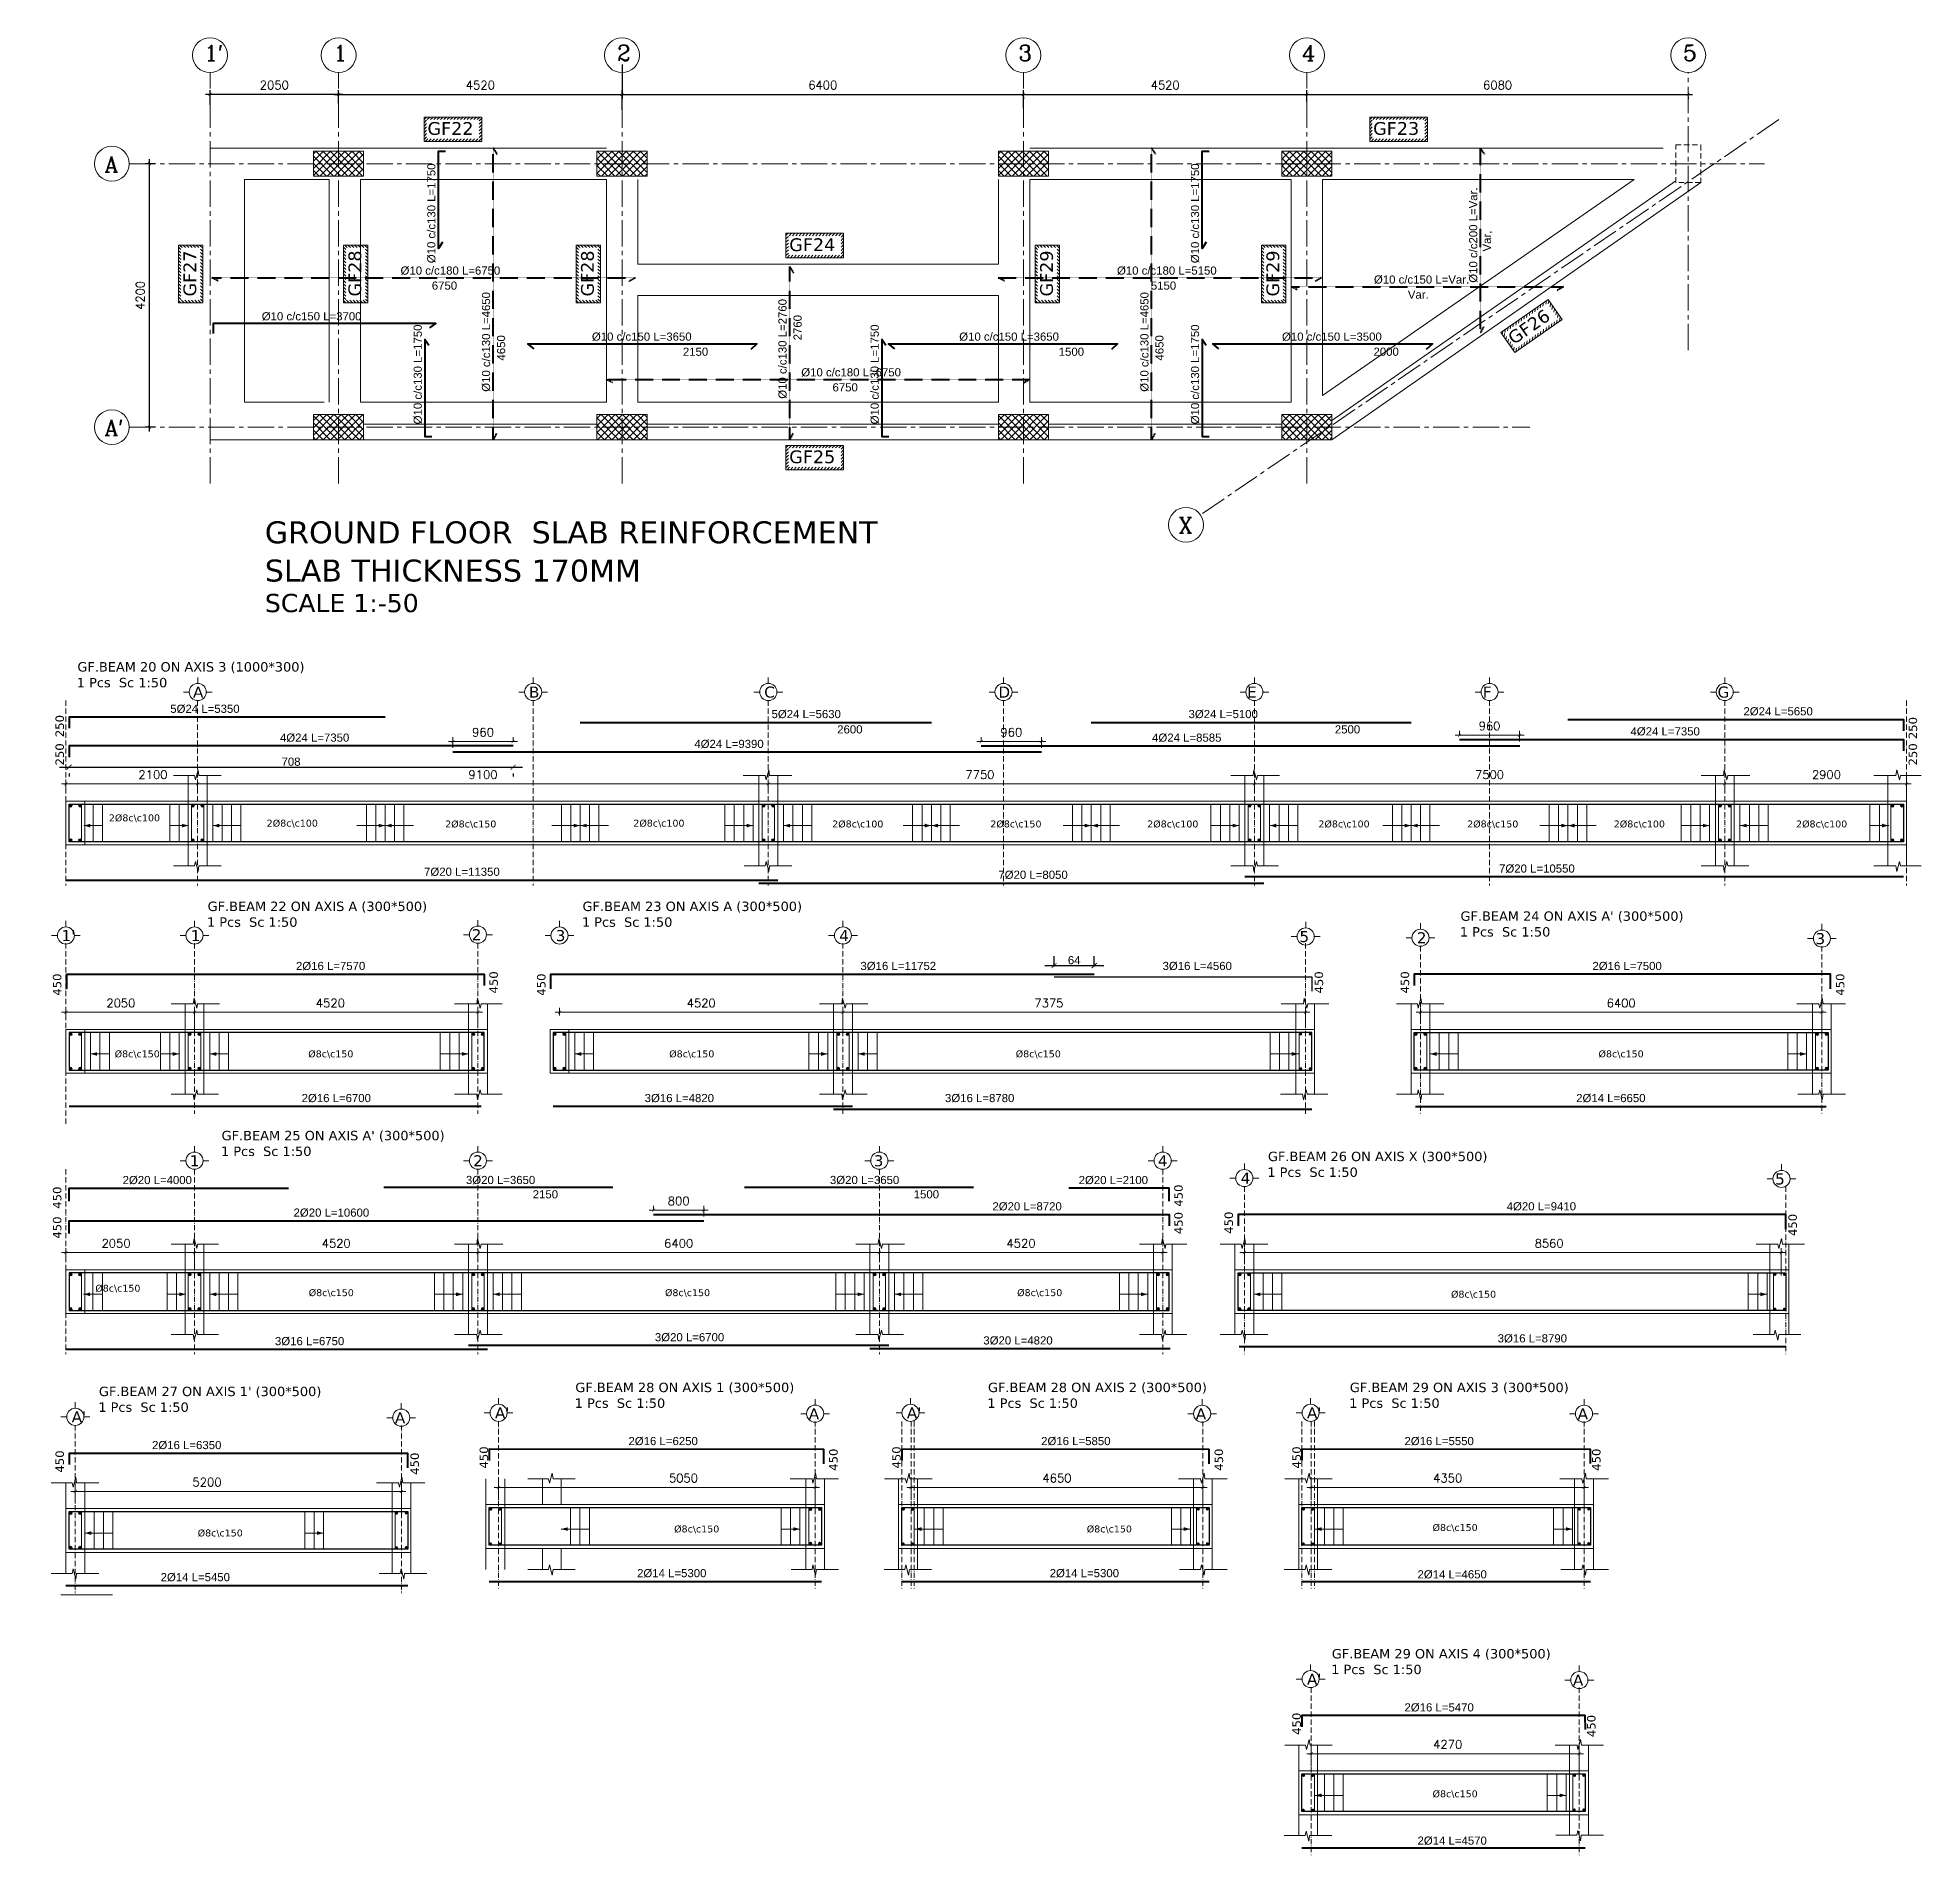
# Model space of a CAD drawing. Header units: inches. Extents: x -26151 to 62940, y -10194 to 246332.
# Drawn here: x 884 to 3889, y 112659 to 115557 of the extents above; entities that cross this region are included whole.
import ezdxf

# ---------------------------------------------------------------- set-up
doc = ezdxf.new("R2010")
doc.units = ezdxf.units.IN
doc.header["$LTSCALE"] = 0.7
doc.header["$MEASUREMENT"] = 0
for name, pattern in [('ACAD_ISO10W100', [18, 12, -3, 0, -3]), ('CENTER2', [1.125, 0.75, -0.125, 0.125, -0.125]), ('DASHED', [0.75, 0.5, -0.25]), ('DASHED2', [0.375, 0.25, -0.125])]:
    doc.linetypes.add(name, pattern=pattern)
doc.layers.get('0').update_dxf_attribs({"lineweight": 13})
doc.layers.get('Defpoints').update_dxf_attribs({"lineweight": 5})
for name, color, linetype, lineweight in [('axis', 254, 'ACAD_ISO10W100', 9), ('BEAM', 5, 'Continuous', 0), ('BEAM FRAME', 5, 'Continuous', 18), ('COLUMN', 4, 'Continuous', 20), ('dim', 1, 'Continuous', 25), ('elevline', 30, 'Continuous', 20), ('FRAME 070', 5, 'Continuous', 60), ('hach', 9, 'Continuous', 9), ('hach 1', 254, 'Continuous', 9), ('hatch', 9, 'Continuous', 9), ('renforcment', 141, 'Continuous', 40), ('tex', 3, 'Continuous', 25), ('TEXT', 3, 'Continuous', 25), ('top rein. extension', 50, 'Continuous', 20), ('top renforcment', 7, 'Continuous', 40)]:
    doc.layers.add(name, color=color, linetype=linetype, lineweight=lineweight)
doc.styles.add('100', font='romans.shx', dxfattribs={"height": 13.5})
doc.styles.add('GENERATED_STYLE_4', font='verdanai.ttf')
doc.styles.add('romanc', font='verdana.ttf', dxfattribs={"height": 250})
doc.styles.get("Standard").update_dxf_attribs({"font": 'arial.ttf', "height": 13})
doc.dimstyles.new('100', dxfattribs={"dimtxt": 13.5, "dimasz": 5, "dimexe": 7, "dimexo": 7, "dimgap": 8, "dimtad": 1, "dimdec": 0, "dimlfac": 10, "dimzin": 4, "dimdsep": 46, "dimtxsty": '100', "dimblk": 'ARCHTICK', "dimcen": 0.09, "dimdle": 7, "dimclrd": 1, "dimclre": 8, "dimclrt": 2, "dimadec": 0, "dimazin": 1, "dimtfac": 1, "dimtdec": 0, "dimtix": 1, "dimtofl": 0, "dimtmove": 0, "dimatfit": 3, "dimldrblk": 'ARCHTICK', "dimfxl": 0, "dimtolj": 1, "dimtzin": 0, "dimlwd": -1, "dimlwe": -1, "dimarcsym": 0})
doc.dimstyles.new('abr100', dxfattribs={"dimtxt": 15, "dimasz": 5, "dimexe": 7, "dimexo": 7, "dimgap": 8, "dimtad": 1, "dimdec": 0, "dimlfac": 10, "dimzin": 4, "dimdsep": 46, "dimtxsty": '100', "dimblk": 'ARCHTICK', "dimcen": 0.09, "dimdle": 7, "dimclrd": 1, "dimclre": 8, "dimclrt": 2, "dimadec": 0, "dimazin": 1, "dimtfac": 1, "dimtdec": 0, "dimtix": 1, "dimtofl": 0, "dimtmove": 0, "dimatfit": 3, "dimldrblk": 'ARCHTICK', "dimfxl": 0, "dimtolj": 1, "dimtzin": 0, "dimlwd": -1, "dimlwe": -1, "dimarcsym": 0})
doc.dimstyles.get("Standard").update_dxf_attribs({"dimtxt": 13, "dimasz": 5, "dimexe": 0.18, "dimexo": 0.0625, "dimgap": 6, "dimtad": 1, "dimdec": 0, "dimlfac": 10, "dimzin": 0, "dimdsep": 46, "dimtxsty": 'Standard', "dimblk": 'ARCHTICK', "dimcen": 0.09, "dimse1": 1, "dimse2": 1, "dimclrd": 1, "dimclre": 7, "dimclrt": 3, "dimadec": 0, "dimazin": 0, "dimtfac": 1, "dimtdec": 0, "dimtix": 1, "dimtofl": 0, "dimtmove": 0, "dimatfit": 3, "dimldrblk": 'ARCHTICK', "dimfxl": 0, "dimtolj": 1, "dimtzin": 0, "dimarcsym": 0})
doc.dimstyles.new('STANDARD$0', dxfattribs={"dimscale": 0, "dimtxt": 50, "dimasz": 8, "dimexe": 15, "dimexo": 0.0625, "dimgap": 2, "dimtad": 1, "dimdec": 0, "dimzin": 0, "dimdsep": 46, "dimtxsty": 'Standard', "dimblk1": 'ARCHTICK', "dimblk2": 'ARCHTICK', "dimsah": 1, "dimcen": 0.09, "dimdle": 15, "dimclrd": 3, "dimclre": 3, "dimclrt": 3, "dimazin": 0, "dimtfac": 1, "dimtdec": 0, "dimtofl": 0, "dimtmove": 1, "dimatfit": 3, "dimldrblk": 'ARCHTICK', "dimfxl": 0, "dimtolj": 1, "dimtzin": 0, "dimarcsym": 0})
pattern_1 = [(45, (-460756.624, -144257.93), (-5.7452426, 5.7452426), []), (135, (-460756.624, -144257.93), (-5.7452426, -5.7452426), [])]
pattern_2 = [(45, (-460744.624, -144257.93), (-5.7452426, 5.7452426), []), (135, (-460744.624, -144257.93), (-5.7452426, -5.7452426), [])]

msp = doc.modelspace()

# ---------------------------------------------------------------- texts
at = {"layer": 'tex', "style": 'romanc'}
for s, p in [('2%%C8c\\c100', (997.31, 114307.41, -33592.46)), ('2%%C8c\\c100', (1249.02, 114298.96, -156.28)), ('2%%C8c\\c100', (1833.57, 114298.96, -156.28)), ('2%%C8c\\c150', (1533.56, 114297.69, -33592.46)), ('2%%C8c\\c100', (2150.66, 114297.69, -33592.46)), ('2%%C8c\\c150', (2402.8, 114297.69, -33592.46)), ('2%%C8c\\c100', (2652.96, 114297.69, -33592.46)), ('2%%C8c\\c100', (2925.96, 114297.69, -33592.46)), ('2%%C8c\\c150', (3163.11, 114297.69, -33592.46)), ('2%%C8c\\c100', (3396.89, 114297.69, -33592.46)), ('2%%C8c\\c100', (3687.53, 114297.69, -33592.46)), ('%%C8c\\c150', (1006.55, 113931.15, -33654.09)), ('%%C8c\\c150', (1315.23, 113931.15, -33436.19)), ('%%C8c\\c150', (1890.77, 113931.15, -33436.19)), ('%%C8c\\c150', (2443.25, 113931.15, -33436.19)), ('%%C8c\\c150', (3372.55, 113931.15, -33436.19)), ('%%C8c\\c150', (975.69, 113557.55, -33436.19)), ('%%C8c\\c150', (1315.95, 113550.48, -33436.19)), ('%%C8c\\c150', (1884, 113550.48, -33436.19)), ('%%C8c\\c150', (2445.53, 113550.48, -33436.19)), ('%%C8c\\c150', (3137.32, 113548.02, -33436.19)), ('%%C8c\\c150', (1138.9, 113167.36, -33751.15)), ('%%C8c\\c150', (1898.6, 113173.76, -33533.25)), ('%%C8c\\c150', (2556.56, 113173.76, -33533.25)), ('%%C8c\\c150', (3107.93, 113176.06)), ('%%C8c\\c150', (3107.93, 112751.51))]:
    msp.add_text(s, height=11, dxfattribs=at).set_placement(p)
at = {"layer": 'TEXT', "style": 'romanc'}
for s, height, p in [('GF22', 20.4, (1505.3, 115401.8)), ('GF23', 20.4, (3013.19, 115401.8)), ('GF24', 20.4, (2082.15, 115216.49)), ('GF25', 20.4, (2082.15, 114878.34)), ('GROUND FLOOR  SLAB REINFORCEMENT  ', 35, (1245.92, 114750.67)), ('SLAB THICKNESS 170MM', 35, (1245.92, 114689.71)), ('GF.BEAM 20 ON AXIS 3 (1000*300)', 15, (947.14, 114546.18, -156.28)), ('1 Pcs  Sc 1:50 ', 15, (946.12, 114521.08, -156.28)), ('A', 17.6, (1131.48, 114504.65, -156.28)), ('B', 17.6, (1667.21, 114504.65, -156.28)), ('C', 17.6, (2042.21, 114504.65, -156.28)), ('D', 17.6, (2415.69, 114504.65, -156.28)), ('E', 17.6, (2812.33, 114504.65, -156.28)), ('F', 17.6, (3188.09, 114504.65, -156.28)), ('G', 17.6, (3562.41, 114504.65, -156.28)), ('GF.BEAM 22 ON AXIS A (300*500)', 15, (1154.75, 114164.39)), ('GF.BEAM 23 ON AXIS A (300*500)', 15, (1752.57, 114164.39)), ("GF.BEAM 24 ON AXIS A' (300*500)", 15, (3152.47, 114148.82)), ("1'", 17.6, (921.79, 114116.45)), ('1', 17.6, (1127.89, 114116.45)), ('1 Pcs  Sc 1:50 ', 15, (1153.73, 114139.29)), ('2', 17.6, (1575.93, 114117.81)), ('3', 17.6, (1709.89, 114116.45)), ('1 Pcs  Sc 1:50 ', 15, (1751.55, 114139.29)), ('4', 17.6, (2161.89, 114116.45)), ('5', 17.6, (2895.75, 114114.92)), ('2', 17.6, (3082.87, 114112.9)), ('1 Pcs  Sc 1:50 ', 15, (3151.46, 114123.72)), ('3', 17.6, (3718.53, 114111.54)), ("GF.BEAM 25 ON AXIS A' (300*500)", 15, (1177.06, 113798.97)), ('1', 17.6, (1126.21, 113757.44)), ('1 Pcs  Sc 1:50 ', 15, (1176.04, 113773.88)), ('2', 17.6, (1578.21, 113757.44)), ('3', 17.6, (2216.87, 113757.44)), ('4', 17.6, (2670.01, 113757.44)), ('GF.BEAM 26 ON AXIS X (300*500)', 15, (2845.44, 113765.69)), ('4', 17.6, (2801.98, 113729.77)), ('1 Pcs  Sc 1:50 ', 15, (2844.42, 113740.59)), ('5', 17.6, (3654.17, 113728.41)), ('GF.BEAM 28 ON AXIS 1 (300*500)', 15, (1741.14, 113397.45, -97.06)), ('GF.BEAM 28 ON AXIS 2 (300*500)', 15, (2399.1, 113397.45, -97.06)), ('GF.BEAM 29 ON AXIS 3 (300*500)', 15, (2976.03, 113397.45, -97.06)), ("GF.BEAM 27 ON AXIS 1' (300*500)", 15, (981.44, 113391.05, -314.97)), ('1 Pcs  Sc 1:50 ', 15, (980.42, 113365.95, -314.97)), ('1 Pcs  Sc 1:50 ', 15, (1740.12, 113372.35, -97.06)), ('1 Pcs  Sc 1:50 ', 15, (2398.08, 113372.35, -97.06)), ('1 Pcs  Sc 1:50 ', 15, (2975.01, 113372.35, -97.06)), ("A'", 17.6, (937.98, 113349.11, -314.97)), ('A', 17.6, (1453.39, 113347.75, -314.97)), ("A'", 17.6, (1612.92, 113355.51, -97.06)), ('A', 17.6, (2113.34, 113354.15, -97.06)), ("A'", 17.6, (2269.64, 113355.51, -97.06)), ('A', 17.6, (2730.37, 113354.03, -97.06)), ("A'", 17.6, (2907.67, 113355.51, -97.06)), ('A', 17.6, (3339.25, 113354.03, -97.06)), ('GF.BEAM 29 ON AXIS 4 (300*500)', 15, (2947.3, 112972.9, -97.06)), ('1 Pcs  Sc 1:50 ', 15, (2946.28, 112947.8, -97.06)), ("A'", 17.6, (2907.67, 112930.96, -97.06)), ('A', 17.6, (3331.73, 112929.48, -97.06))]:
    msp.add_text(s, height=height, dxfattribs=at).set_placement(p)
for s, height, rotation, p in [('GF27', 20.4, 90, (1136.58, 115144.09)), ('GF28', 20.4, 90, (1399.68, 115144.09)), ('GF28', 20.4, 90, (1770.57, 115144.09)), ('GF29', 20.4, 90, (2502.62, 115144.09)), ('GF29', 20.4, 90, (2863.34, 115144.09)), ('GF26', 20.4, 34.88725, (3237.29, 115066.57)), ('250', 13.5, 90, (925.64, 114441.6, -73331.33)), ('250', 13.5, 90, (3880.49, 114438.42, -73331.33)), ('250', 13.5, 90, (925.64, 114396.46, -73331.33)), ('250', 13.5, 90, (3880.49, 114396.46, -73331.33)), ('450', 13.5, 90, (921.53, 114029.4, -72957.14)), ('450', 13.5, 90, (1617.49, 114032.96, -73392.95)), ('450', 13.5, 90, (1693.53, 114029.4, -72739.24)), ('450', 13.5, 90, (2933.35, 114032.96, -73392.95)), ('450', 13.5, 90, (3070.53, 114032.96, -73392.95)), ('450', 13.5, 90, (3764.49, 114029.4, -72957.14)), ('450', 13.5, 90, (921.53, 113689.76, -72739.24)), ('450', 13.5, 90, (2709.49, 113693, -73175.05)), ('450', 13.5, 90, (2709.49, 113649.25, -73175.05)), ('450', 13.5, 90, (2789.64, 113649.83, -73392.95)), ('450', 13.5, 90, (3688.79, 113646.27, -72957.14)), ('450', 13.5, 90, (921.53, 113642.07, -72739.24)), ('450', 13.5, 90, (925.64, 113269.17, -73707.92)), ('450', 13.5, 90, (1491.63, 113265.61, -73272.11)), ('450', 13.5, 90, (1601.89, 113275.57, -73490.01)), ('450', 13.5, 90, (2159.3, 113272.02, -73054.2)), ('450', 13.5, 90, (2259.85, 113275.57, -73490.01)), ('450', 13.5, 90, (2773.83, 113272.02, -73054.2)), ('450', 13.5, 90, (2897.88, 113275.57, -73490.01)), ('450', 13.5, 90, (3375.72, 113272.02, -73054.2)), ('450', 13.5, 90, (2897.88, 112851.02, -73490.01)), ('450', 13.5, 90, (3367.72, 112847.46, -73054.2))]:
    msp.add_text(s, height=height, rotation=rotation, dxfattribs=at).set_placement(p)
at = {"layer": 'TEXT', "color": 7, "style": 'romanc'}
msp.add_text('SCALE 1:-50', height=29.1666, dxfattribs=at).set_placement((1246.08, 114640.86))
at = {"layer": 'TEXT', "char_height": 25, "attachment_point": 1, "style": 'GENERATED_STYLE_4'}
for s, insert in [("{\\Fromanc|c0;1'}", (1149.46, 115544.77)), ('{\\Fromanc|c0;1}', (1355.64, 115544.77)), ('{\\Fromanc|c0;2}', (1807.64, 115544.77)), ('{\\Fromanc|c0;3}', (2447.64, 115544.77)), ('{\\Fromanc|c0;4}', (2899.64, 115544.77)), ('{\\Fromanc|c0;5}', (3507.64, 115544.77)), ('{\\Fromanc|c0;A}', (990.56, 115367.29)), ("{\\Fromanc|c0;A'}", (990.56, 114947.29)), ('{\\Fromanc|c0;X}', (2703.42, 114791.62))]:
    msp.add_mtext(s, dxfattribs=dict(at, insert=insert))

# ---------------------------------------------------------------- blocks, each defined once
blk = doc.blocks.new('_ArchTick')
at = {"color": 0, "linetype": 'ByBlock', "lineweight": 0, "const_width": 0.15}
blk.add_lwpolyline([(-0.5, -0.5), (0.5, 0.5)], dxfattribs=at)
blk = doc.blocks.new('*D855')
at = {"layer": 'Defpoints', "color": 0, "transparency": 16777216}
for p in [(1815.6, 115466.3), (1363.6, 115445.5), (1815.6, 115434.7)]:
    blk.add_point(p, dxfattribs=at)
at = {"layer": 'dim', "color": 1, "transparency": 16777216}
blk.add_line((1356.6, 115466.3), (1822.6, 115466.3), dxfattribs=at)
at = {"layer": 'dim', "color": 8, "transparency": 16777216}
for p, q in [((1363.6, 115452.5), (1363.6, 115473.3)), ((1815.6, 115441.7), (1815.6, 115473.3))]:
    blk.add_line(p, q, dxfattribs=at)
at = {"layer": 'dim', "color": 1, "transparency": 16777216, "xscale": 5, "yscale": 5, "zscale": 5, "rotation": 180}
blk.add_blockref('_ArchTick', (1363.6, 115466.3), dxfattribs=at)
at = {"layer": 'dim', "color": 1, "transparency": 16777216, "xscale": 5, "yscale": 5, "zscale": 5}
blk.add_blockref('_ArchTick', (1815.6, 115466.3), dxfattribs=at)
at = {"layer": 'dim', "color": 2, "transparency": 16777216, "insert": (1589.6, 115481.1), "char_height": 13.5, "attachment_point": 5, "style": '100'}
blk.add_mtext('\\A1;4520', dxfattribs=at)
blk = doc.blocks.new('*D856')
at = {"layer": 'Defpoints', "color": 0, "transparency": 16777216}
for p in [(2455.6, 115469.4), (2907.6, 115466.3), (2907.6, 115448.1)]:
    blk.add_point(p, dxfattribs=at)
at = {"layer": 'dim', "color": 1, "transparency": 16777216}
blk.add_line((2448.6, 115466.3), (2914.6, 115466.3), dxfattribs=at)
at = {"layer": 'dim', "color": 8, "transparency": 16777216}
for p, q in [((2455.6, 115462.4), (2455.6, 115459.3)), ((2907.6, 115455.1), (2907.6, 115473.3))]:
    blk.add_line(p, q, dxfattribs=at)
at = {"layer": 'dim', "color": 1, "transparency": 16777216, "xscale": 5, "yscale": 5, "zscale": 5, "rotation": 180}
blk.add_blockref('_ArchTick', (2455.6, 115466.3), dxfattribs=at)
at = {"layer": 'dim', "color": 1, "transparency": 16777216, "xscale": 5, "yscale": 5, "zscale": 5}
blk.add_blockref('_ArchTick', (2907.6, 115466.3), dxfattribs=at)
at = {"layer": 'dim', "color": 2, "transparency": 16777216, "insert": (2681.6, 115481.1), "char_height": 13.5, "attachment_point": 5, "style": '100'}
blk.add_mtext('\\A1;4520', dxfattribs=at)
blk = doc.blocks.new('*D857')
at = {"layer": 'Defpoints', "color": 0, "transparency": 16777216}
for p in [(1062, 115355.8), (1078.7, 115355.8), (1078.7, 114935.8)]:
    blk.add_point(p, dxfattribs=at)
at = {"layer": 'dim', "color": 1, "transparency": 16777216}
blk.add_line((1062, 114928.8), (1062, 115362.8), dxfattribs=at)
at = {"layer": 'dim', "color": 8, "transparency": 16777216}
for p, q in [((1071.7, 115355.8), (1055, 115355.8)), ((1071.7, 114935.8), (1055, 114935.8))]:
    blk.add_line(p, q, dxfattribs=at)
at = {"layer": 'dim', "color": 1, "transparency": 16777216, "xscale": 5, "yscale": 5, "zscale": 5}
for p, rotation in [((1062, 115355.8), 90), ((1062, 114935.8), 270)]:
    blk.add_blockref('_ArchTick', p, dxfattribs=dict(at, rotation=rotation))
at = {"layer": 'dim', "color": 2, "transparency": 16777216, "insert": (1047.3, 115145.8), "char_height": 13.5, "attachment_point": 5, "rotation": 90, "style": '100'}
blk.add_mtext('\\A1;4200', dxfattribs=at)
blk = doc.blocks.new('*D858')
at = {"layer": 'Defpoints', "color": 0, "transparency": 16777216}
for p in [(3515.6, 115469.4), (3515.6, 115466.3), (2907.6, 115448.1)]:
    blk.add_point(p, dxfattribs=at)
at = {"layer": 'dim', "color": 1, "transparency": 16777216}
blk.add_line((2900.6, 115466.3), (3522.6, 115466.3), dxfattribs=at)
at = {"layer": 'dim', "color": 8, "transparency": 16777216}
for p, q in [((2907.6, 115455.1), (2907.6, 115473.3)), ((3515.6, 115462.4), (3515.6, 115459.3))]:
    blk.add_line(p, q, dxfattribs=at)
at = {"layer": 'dim', "color": 1, "transparency": 16777216, "xscale": 5, "yscale": 5, "zscale": 5, "rotation": 180}
blk.add_blockref('_ArchTick', (2907.6, 115466.3), dxfattribs=at)
at = {"layer": 'dim', "color": 1, "transparency": 16777216, "xscale": 5, "yscale": 5, "zscale": 5}
blk.add_blockref('_ArchTick', (3515.6, 115466.3), dxfattribs=at)
at = {"layer": 'dim', "color": 2, "transparency": 16777216, "insert": (3211.6, 115481.1), "char_height": 13.5, "attachment_point": 5, "style": '100'}
blk.add_mtext('\\A1;6080', dxfattribs=at)
blk = doc.blocks.new('*D859')
at = {"layer": 'Defpoints', "color": 0, "transparency": 16777216}
for p in [(1158.6, 115466.3), (1158.6, 115442.8), (1363.6, 115445.8)]:
    blk.add_point(p, dxfattribs=at)
at = {"layer": 'dim', "color": 1, "transparency": 16777216}
blk.add_line((1370.6, 115466.3), (1151.6, 115466.3), dxfattribs=at)
at = {"layer": 'dim', "color": 8, "transparency": 16777216}
for p, q in [((1158.6, 115449.8), (1158.6, 115473.3)), ((1363.6, 115452.8), (1363.6, 115473.3))]:
    blk.add_line(p, q, dxfattribs=at)
at = {"layer": 'dim', "color": 1, "transparency": 16777216, "xscale": 5, "yscale": 5, "zscale": 5, "rotation": 180}
blk.add_blockref('_ArchTick', (1158.6, 115466.3), dxfattribs=at)
at = {"layer": 'dim', "color": 1, "transparency": 16777216, "xscale": 5, "yscale": 5, "zscale": 5}
blk.add_blockref('_ArchTick', (1363.6, 115466.3), dxfattribs=at)
at = {"layer": 'dim', "color": 2, "transparency": 16777216, "insert": (1261.1, 115481.1), "char_height": 13.5, "attachment_point": 5, "style": '100'}
blk.add_mtext('\\A1;2050', dxfattribs=at)
blk = doc.blocks.new('*D860')
at = {"layer": 'Defpoints', "color": 0, "transparency": 16777216}
for p in [(1815.6, 115521), (2455.6, 115466.3), (2455.6, 115437.3)]:
    blk.add_point(p, dxfattribs=at)
at = {"layer": 'dim', "color": 8, "transparency": 16777216}
for p, q in [((1815.6, 115514), (1815.6, 115459.3)), ((2455.6, 115444.3), (2455.6, 115473.3))]:
    blk.add_line(p, q, dxfattribs=at)
at = {"layer": 'dim', "color": 1, "transparency": 16777216}
blk.add_line((1808.6, 115466.3), (2462.6, 115466.3), dxfattribs=at)
at = {"layer": 'dim', "color": 1, "transparency": 16777216, "xscale": 5, "yscale": 5, "zscale": 5, "rotation": 180}
blk.add_blockref('_ArchTick', (1815.6, 115466.3), dxfattribs=at)
at = {"layer": 'dim', "color": 1, "transparency": 16777216, "xscale": 5, "yscale": 5, "zscale": 5}
blk.add_blockref('_ArchTick', (2455.6, 115466.3), dxfattribs=at)
at = {"layer": 'dim', "color": 2, "transparency": 16777216, "insert": (2135.6, 115481.1), "char_height": 13.5, "attachment_point": 5, "style": '100'}
blk.add_mtext('\\A1;6400', dxfattribs=at)
blk = doc.blocks.new('*D861')
at = {"layer": 'Defpoints', "color": 0, "transparency": 16777216}
for p in [(1815.6, 115043.4, -26473), (2030.6, 115043.4, -40395.4), (2030.6, 115043.4)]:
    blk.add_point(p, dxfattribs=at)
at = {"layer": 'TEXT', "color": 3, "transparency": 16777216, "insert": (1932.8, 115056), "char_height": 13, "attachment_point": 5}
blk.add_mtext('\\A1;2150', dxfattribs=at)
blk = doc.blocks.new('*D862')
at = {"layer": 'Defpoints', "color": 0, "transparency": 16777216}
for p in [(1665.6, 115068.6), (2030.6, 115068.6), (2030.6, 115066.9)]:
    blk.add_point(p, dxfattribs=at)
at = {"layer": 'TEXT', "color": 3, "transparency": 16777216, "insert": (1847, 115079.9), "char_height": 13, "attachment_point": 5}
blk.add_mtext('\\A1;%%C10 c/c150 L=3650', dxfattribs=at)
blk = doc.blocks.new('*D863')
at = {"layer": 'Defpoints', "color": 0, "transparency": 16777216}
for p in [(2455.6, 115043.4, -26473), (2605.6, 115043.4, -40395.4), (2605.6, 115043.4)]:
    blk.add_point(p, dxfattribs=at)
at = {"layer": 'TEXT', "color": 3, "transparency": 16777216, "insert": (2532, 115056), "char_height": 13, "attachment_point": 5}
blk.add_mtext('\\A1;1500', dxfattribs=at)
blk = doc.blocks.new('*D864')
at = {"layer": 'Defpoints', "color": 0, "transparency": 16777216}
for p in [(2240.6, 115068.6), (2605.6, 115068.6), (2605.6, 115066.9)]:
    blk.add_point(p, dxfattribs=at)
at = {"layer": 'TEXT', "color": 3, "transparency": 16777216, "insert": (2432.7, 115079.9), "char_height": 13, "attachment_point": 5}
blk.add_mtext('\\A1;%%C10 c/c150 L=3650', dxfattribs=at)
blk = doc.blocks.new('*D865')
at = {"layer": 'Defpoints', "color": 0, "transparency": 16777216}
for p in [(2907.6, 115043.4, -26473), (3107.6, 115043.4, -40395.4), (3107.6, 115043.4)]:
    blk.add_point(p, dxfattribs=at)
at = {"layer": 'TEXT', "color": 3, "transparency": 16777216, "insert": (3034, 115056), "char_height": 13, "attachment_point": 5}
blk.add_mtext('\\A1;2000', dxfattribs=at)
blk = doc.blocks.new('*D866')
at = {"layer": 'Defpoints', "color": 0, "transparency": 16777216}
for p in [(2757.6, 115068.6), (3107.6, 115068.6), (3107.6, 115066.9)]:
    blk.add_point(p, dxfattribs=at)
at = {"layer": 'TEXT', "color": 3, "transparency": 16777216, "insert": (2947.4, 115079.9), "char_height": 13, "attachment_point": 5}
blk.add_mtext('\\A1;%%C10 c/c150 L=3500', dxfattribs=at)
blk = doc.blocks.new('*D867')
at = {"layer": 'Defpoints', "color": 0, "transparency": 16777216}
for p in [(1161.6, 115148.8, -19467.6), (1836.6, 115148.8, -59863), (1836.6, 115148.8)]:
    blk.add_point(p, dxfattribs=at)
at = {"layer": 'TEXT', "color": 3, "transparency": 16777216, "insert": (1532.4, 115161.4), "char_height": 13, "attachment_point": 5}
blk.add_mtext('\\A1;6750', dxfattribs=at)
blk = doc.blocks.new('*D868')
at = {"layer": 'Defpoints', "color": 0, "transparency": 16777216}
for p in [(1161.6, 115173.9), (1836.6, 115173.9, -19467.6), (1836.6, 115172.2)]:
    blk.add_point(p, dxfattribs=at)
at = {"layer": 'TEXT', "color": 3, "transparency": 16777216, "insert": (1541.9, 115185.2), "char_height": 13, "attachment_point": 5}
blk.add_mtext('\\A1;%%C10 c/c180 L=6750', dxfattribs=at)
blk = doc.blocks.new('*D869')
at = {"layer": 'Defpoints', "color": 0, "transparency": 16777216}
for p in [(1790.6, 114986.6, -19467.6), (2465.6, 114986.6, -59863), (2465.6, 114986.6)]:
    blk.add_point(p, dxfattribs=at)
at = {"layer": 'TEXT', "color": 3, "transparency": 16777216, "insert": (2171.3, 114999.2), "char_height": 13, "attachment_point": 5}
blk.add_mtext('\\A1;6750', dxfattribs=at)
blk = doc.blocks.new('*D870')
at = {"layer": 'Defpoints', "color": 0, "transparency": 16777216}
for p in [(1790.5, 115011.7), (2465.6, 115011.7, -19467.6), (2465.6, 115010)]:
    blk.add_point(p, dxfattribs=at)
at = {"layer": 'TEXT', "color": 3, "transparency": 16777216, "insert": (2180.8, 115023), "char_height": 13, "attachment_point": 5}
blk.add_mtext('\\A1;%%C10 c/c180 L=6750', dxfattribs=at)
blk = doc.blocks.new('*D871')
at = {"layer": 'Defpoints', "color": 0, "transparency": 16777216}
for p in [(2415.6, 115148.8, -19467.6), (2930.6, 115148.8, -79330.7), (2930.6, 115148.8)]:
    blk.add_point(p, dxfattribs=at)
at = {"layer": 'TEXT', "color": 3, "transparency": 16777216, "insert": (2678.9, 115161.4), "char_height": 13, "attachment_point": 5}
blk.add_mtext('\\A1;5150', dxfattribs=at)
blk = doc.blocks.new('*D872')
at = {"layer": 'Defpoints', "color": 0, "transparency": 16777216}
for p in [(2415.5, 115173.9), (2930.6, 115173.9, -38935.3), (2930.6, 115172.2)]:
    blk.add_point(p, dxfattribs=at)
at = {"layer": 'TEXT', "color": 3, "transparency": 16777216, "insert": (2684.2, 115185.2), "char_height": 13, "attachment_point": 5}
blk.add_mtext('\\A1;%%C10 c/c180 L=5150', dxfattribs=at)
blk = doc.blocks.new('*D873')
at = {"layer": 'Defpoints', "color": 0, "transparency": 16777216}
for p in [(2882.6, 115134.4, -19467.6), (3316.5, 115134.4, -79330.7), (3316.5, 115134.4)]:
    blk.add_point(p, dxfattribs=at)
at = {"layer": 'TEXT', "color": 3, "transparency": 16777216, "insert": (3085.1, 115147), "char_height": 13, "attachment_point": 5}
blk.add_mtext('\\A1;Var.', dxfattribs=at)
blk = doc.blocks.new('*D874')
at = {"layer": 'Defpoints', "color": 0, "transparency": 16777216}
for p in [(2882.5, 115159.5), (3316.5, 115159.5, -38935.3), (3316.5, 115157.9)]:
    blk.add_point(p, dxfattribs=at)
at = {"layer": 'TEXT', "color": 3, "transparency": 16777216, "insert": (3090.4, 115170.9), "char_height": 13, "attachment_point": 5}
blk.add_mtext('\\A1;%%C10 c/c150 L=Var.', dxfattribs=at)
blk = doc.blocks.new('*D875')
at = {"layer": 'Defpoints', "color": 0, "transparency": 16777216}
for p in [(1501.3, 115075.8), (1501.3, 114900.8), (1503, 114900.8)]:
    blk.add_point(p, dxfattribs=at)
at = {"layer": 'TEXT', "color": 3, "transparency": 16777216, "insert": (1490, 115019.9), "char_height": 13, "attachment_point": 5, "rotation": 90}
blk.add_mtext('\\A1;%%C10 c/c130 L=1750', dxfattribs=at)
blk = doc.blocks.new('*D876')
at = {"layer": 'Defpoints', "color": 0, "transparency": 16777216}
for p in [(1635.4, 115380.8, -59863), (1635.4, 115380.8), (1635.4, 114915.8, -59863)]:
    blk.add_point(p, dxfattribs=at)
at = {"layer": 'TEXT', "color": 3, "transparency": 16777216, "insert": (1622.8, 115062.2), "char_height": 13, "attachment_point": 5, "rotation": 90}
blk.add_mtext('\\A1;4650', dxfattribs=at)
blk = doc.blocks.new('*D877')
at = {"layer": 'Defpoints', "color": 0, "transparency": 16777216}
for p in [(1610.2, 115380.8, -19467.6), (1611.9, 115380.8), (1610.2, 114915.7, -40395.4)]:
    blk.add_point(p, dxfattribs=at)
at = {"layer": 'TEXT', "color": 3, "transparency": 16777216, "insert": (1598.9, 115071.7), "char_height": 13, "attachment_point": 5, "rotation": 90}
blk.add_mtext('\\A1;%%C10 c/c130 L=4650', dxfattribs=at)
blk = doc.blocks.new('*D878')
at = {"layer": 'Defpoints', "color": 0, "transparency": 16777216}
for p in [(2108.1, 115191.8, -119726), (2108.1, 115191.8), (2108.1, 114915.8, -59863)]:
    blk.add_point(p, dxfattribs=at)
at = {"layer": 'TEXT', "color": 3, "transparency": 16777216, "insert": (2095.5, 115094.4), "char_height": 13, "attachment_point": 5, "rotation": 90}
blk.add_mtext('\\A1;2760', dxfattribs=at)
blk = doc.blocks.new('*D879')
at = {"layer": 'Defpoints', "color": 0, "transparency": 16777216}
for p in [(2082.9, 115191.8, -79330.7), (2084.6, 115191.8), (2082.9, 114915.7, -40395.4)]:
    blk.add_point(p, dxfattribs=at)
at = {"layer": 'TEXT', "color": 3, "transparency": 16777216, "insert": (2071.6, 115060.6), "char_height": 13, "attachment_point": 5, "rotation": 90}
blk.add_mtext('\\A1;%%C10 c/c130 L=2760', dxfattribs=at)
blk = doc.blocks.new('*D880')
at = {"layer": 'Defpoints', "color": 0, "transparency": 16777216}
for p in [(2685.2, 115380.8, -59863), (2685.2, 115380.8), (2685.2, 114915.8, -59863)]:
    blk.add_point(p, dxfattribs=at)
at = {"layer": 'TEXT', "color": 3, "transparency": 16777216, "insert": (2672.5, 115062.2), "char_height": 13, "attachment_point": 5, "rotation": 90}
blk.add_mtext('\\A1;4650', dxfattribs=at)
blk = doc.blocks.new('*D881')
at = {"layer": 'Defpoints', "color": 0, "transparency": 16777216}
for p in [(2660, 115380.8, -19467.6), (2661.7, 115380.8), (2660, 114915.7, -40395.4)]:
    blk.add_point(p, dxfattribs=at)
at = {"layer": 'TEXT', "color": 3, "transparency": 16777216, "insert": (2648.7, 115071.7), "char_height": 13, "attachment_point": 5, "rotation": 90}
blk.add_mtext('\\A1;%%C10 c/c130 L=4650', dxfattribs=at)
blk = doc.blocks.new('*D882')
at = {"layer": 'Defpoints', "color": 0, "transparency": 16777216}
for p in [(3209.5, 115380.8, -59863), (3209.5, 115380.8), (3209.5, 115086, -59863)]:
    blk.add_point(p, dxfattribs=at)
at = {"layer": 'TEXT', "color": 3, "transparency": 16777216, "insert": (3195.7, 115232.5), "char_height": 13, "attachment_point": 5, "rotation": 90}
blk.add_mtext('\\A1;Var,', dxfattribs=at)
blk = doc.blocks.new('*D883')
at = {"layer": 'Defpoints', "color": 0, "transparency": 16777216}
for p in [(3184.3, 115380.8, -19467.6), (3186, 115380.8), (3184.3, 115086, -40395.4)]:
    blk.add_point(p, dxfattribs=at)
at = {"layer": 'TEXT', "color": 3, "transparency": 16777216, "insert": (3173, 115242), "char_height": 13, "attachment_point": 5, "rotation": 90}
blk.add_mtext('\\A1;%%C10 c/c200 L=Var.', dxfattribs=at)
blk = doc.blocks.new('*D884')
at = {"layer": 'Defpoints', "color": 0, "transparency": 16777216}
for p in [(1148.6, 115101), (1148.6, 115099.3), (1518.6, 115101, 13009.9)]:
    blk.add_point(p, dxfattribs=at)
at = {"layer": 'TEXT', "color": 3, "transparency": 16777216, "insert": (1320.6, 115112.3), "char_height": 13, "attachment_point": 5}
blk.add_mtext('\\A1;%%C10 c/c150 L=3700', dxfattribs=at)
blk = doc.blocks.new('*D885')
at = {"layer": 'Defpoints', "color": 0, "transparency": 16777216}
for p in [(2229.9, 115075.8), (2229.9, 114900.8), (2231.6, 114900.8)]:
    blk.add_point(p, dxfattribs=at)
at = {"layer": 'TEXT', "color": 3, "transparency": 16777216, "insert": (2218.6, 115019.9), "char_height": 13, "attachment_point": 5, "rotation": 90}
blk.add_mtext('\\A1;%%C10 c/c130 L=1750', dxfattribs=at)
blk = doc.blocks.new('*D886')
at = {"layer": 'Defpoints', "color": 0, "transparency": 16777216}
for p in [(2740.7, 115075.8), (2740.7, 114900.8), (2742.4, 114900.8)]:
    blk.add_point(p, dxfattribs=at)
at = {"layer": 'TEXT', "color": 3, "transparency": 16777216, "insert": (2729.4, 115019.9), "char_height": 13, "attachment_point": 5, "rotation": 90}
blk.add_mtext('\\A1;%%C10 c/c130 L=1750', dxfattribs=at)
blk = doc.blocks.new('*D887')
at = {"layer": 'Defpoints', "color": 0, "transparency": 16777216}
for p in [(2740.7, 115395.7), (2742.4, 115395.7), (2740.7, 115220.7)]:
    blk.add_point(p, dxfattribs=at)
at = {"layer": 'TEXT', "color": 3, "transparency": 16777216, "insert": (2729.4, 115276.7), "char_height": 13, "attachment_point": 5, "rotation": 90}
blk.add_mtext('\\A1;%%C10 c/c130 L=1750', dxfattribs=at)
blk = doc.blocks.new('*D888')
at = {"layer": 'Defpoints', "color": 0, "transparency": 16777216}
for p in [(1523, 115395.7), (1524.7, 115395.7), (1523, 115220.7)]:
    blk.add_point(p, dxfattribs=at)
at = {"layer": 'TEXT', "color": 3, "transparency": 16777216, "insert": (1511.7, 115276.7), "char_height": 13, "attachment_point": 5, "rotation": 90}
blk.add_mtext('\\A1;%%C10 c/c130 L=1750', dxfattribs=at)
blk = doc.blocks.new('*D889')
at = {"layer": 'Defpoints', "color": 0, "transparency": 16777216}
for p in [(1596.8, 114417.6, -167.8), (2496.9, 114417.6, -221.1), (2496.9, 114417.6)]:
    blk.add_point(p, dxfattribs=at)
at = {"layer": 'TEXT', "color": 3, "transparency": 16777216, "insert": (1986.1, 114430.6), "char_height": 13, "attachment_point": 5}
blk.add_mtext('\\A1;4%%C24 L=9390', dxfattribs=at)
blk = doc.blocks.new('*D890')
at = {"color": 8, "transparency": 16777216}
for p, q in [((1138.8, 114361.1), (1138.8, 114374.1)), ((2048.8, 114360.5), (2048.8, 114374.1))]:
    blk.add_line(p, q, dxfattribs=at)
at = {"color": 1, "transparency": 16777216}
blk.add_line((2055.8, 114367.1), (1131.8, 114367.1), dxfattribs=at)
at = {"layer": 'Defpoints', "color": 0, "transparency": 16777216}
for p in [(1138.8, 114367.1), (1138.8, 114354.1), (2048.8, 114353.5)]:
    blk.add_point(p, dxfattribs=at)
at = {"color": 1, "transparency": 16777216, "xscale": 5, "yscale": 5, "zscale": 5, "rotation": 180}
blk.add_blockref('_ArchTick', (1138.8, 114367.1), dxfattribs=at)
at = {"color": 1, "transparency": 16777216, "xscale": 5, "yscale": 5, "zscale": 5}
blk.add_blockref('_ArchTick', (2048.8, 114367.1), dxfattribs=at)
at = {"color": 2, "transparency": 16777216, "insert": (1593.8, 114381.8), "char_height": 13.5, "attachment_point": 5, "style": '100'}
blk.add_mtext('\\A1;9100', dxfattribs=at)
blk = doc.blocks.new('*D891')
at = {"layer": 'Defpoints', "color": 0, "transparency": 16777216}
for p in [(902.8, 114427.6, -218.5), (1677.8, 114427.6, -157.8), (1677.8, 114427.6)]:
    blk.add_point(p, dxfattribs=at)
at = {"layer": 'TEXT', "color": 3, "transparency": 16777216, "insert": (1325.4, 114440.6), "char_height": 13, "attachment_point": 5}
blk.add_mtext('\\A1;4%%C24 L=7350', dxfattribs=at)
blk = doc.blocks.new('*D940')
at = {"color": 1, "transparency": 16777216}
blk.add_line((1538.8, 114434.6), (1648.8, 114434.6), dxfattribs=at)
at = {"color": 8, "transparency": 16777216}
for p, q in [((1545.8, 114424.6), (1545.8, 114441.6)), ((1641.8, 114434.6), (1641.8, 114441.6))]:
    blk.add_line(p, q, dxfattribs=at)
at = {"layer": 'Defpoints', "color": 0, "transparency": 16777216}
for p in [(1641.8, 114434.6), (1545.8, 114417.6), (1641.8, 114427.6)]:
    blk.add_point(p, dxfattribs=at)
at = {"color": 1, "transparency": 16777216, "xscale": 5, "yscale": 5, "zscale": 5, "rotation": 180}
blk.add_blockref('_ArchTick', (1545.8, 114434.6), dxfattribs=at)
at = {"color": 1, "transparency": 16777216, "xscale": 5, "yscale": 5, "zscale": 5}
blk.add_blockref('_ArchTick', (1641.8, 114434.6), dxfattribs=at)
at = {"color": 2, "transparency": 16777216, "insert": (1593.8, 114449.4), "char_height": 13.5, "attachment_point": 5, "style": '100'}
blk.add_mtext('\\A1;960', dxfattribs=at)
blk = doc.blocks.new('*D892')
at = {"color": 8, "transparency": 16777216}
for p, q in [((2048.8, 114360.5), (2048.8, 114374.1)), ((2823.8, 114357.3), (2823.8, 114374.1))]:
    blk.add_line(p, q, dxfattribs=at)
at = {"color": 1, "transparency": 16777216}
blk.add_line((2041.8, 114367.1), (2830.8, 114367.1), dxfattribs=at)
at = {"layer": 'Defpoints', "color": 0, "transparency": 16777216}
for p in [(2048.8, 114353.5), (2823.8, 114367.1), (2823.8, 114350.3)]:
    blk.add_point(p, dxfattribs=at)
at = {"color": 1, "transparency": 16777216, "xscale": 5, "yscale": 5, "zscale": 5, "rotation": 180}
blk.add_blockref('_ArchTick', (2048.8, 114367.1), dxfattribs=at)
at = {"color": 1, "transparency": 16777216, "xscale": 5, "yscale": 5, "zscale": 5}
blk.add_blockref('_ArchTick', (2823.8, 114367.1), dxfattribs=at)
at = {"color": 2, "transparency": 16777216, "insert": (2386.2, 114381.8), "char_height": 13.5, "attachment_point": 5, "style": '100'}
blk.add_mtext('\\A1;7750', dxfattribs=at)
blk = doc.blocks.new('*D893')
at = {"layer": 'Defpoints', "color": 0, "transparency": 16777216}
for p in [(2033.8, 114209, -37100.9), (2033.8, 114209), (2833.8, 114209, -13870.6)]:
    blk.add_point(p, dxfattribs=at)
at = {"layer": 'TEXT', "color": 3, "transparency": 16777216, "insert": (2470.9, 114222), "char_height": 13, "attachment_point": 5}
blk.add_mtext('\\A1;7%%C20 L=8050', dxfattribs=at)
blk = doc.blocks.new('*D894')
at = {"color": 8, "transparency": 16777216}
for p, q in [((928.8, 114360.7), (928.8, 114374.1)), ((1138.8, 114360.9), (1138.8, 114374.1))]:
    blk.add_line(p, q, dxfattribs=at)
at = {"color": 1, "transparency": 16777216}
blk.add_line((921.8, 114367.1), (1145.8, 114367.1), dxfattribs=at)
at = {"layer": 'Defpoints', "color": 0, "transparency": 16777216}
for p in [(928.8, 114353.7), (1138.8, 114367.1), (1138.8, 114353.9)]:
    blk.add_point(p, dxfattribs=at)
at = {"color": 1, "transparency": 16777216, "xscale": 5, "yscale": 5, "zscale": 5, "rotation": 180}
blk.add_blockref('_ArchTick', (928.8, 114367.1), dxfattribs=at)
at = {"color": 1, "transparency": 16777216, "xscale": 5, "yscale": 5, "zscale": 5}
blk.add_blockref('_ArchTick', (1138.8, 114367.1), dxfattribs=at)
at = {"color": 2, "transparency": 16777216, "insert": (1067.6, 114381.8), "char_height": 13.5, "attachment_point": 5, "style": '100'}
blk.add_mtext('\\A1;2100', dxfattribs=at)
blk = doc.blocks.new('*D895')
at = {"layer": 'Defpoints', "color": 0, "transparency": 16777216}
for p in [(928.8, 114213.8, -37100.9), (928.8, 114213.8), (2058.8, 114213.8, -13652.7)]:
    blk.add_point(p, dxfattribs=at)
at = {"layer": 'TEXT', "color": 3, "transparency": 16777216, "insert": (1560.2, 114226.8), "char_height": 13, "attachment_point": 5}
blk.add_mtext('\\A1;7%%C20 L=11350', dxfattribs=at)
blk = doc.blocks.new('*D896')
at = {"layer": 'Defpoints', "color": 0, "transparency": 16777216}
for p in [(2416.9, 114427.6, -19.2), (2416.9, 114427.6), (3216.9, 114427.6, -167.8)]:
    blk.add_point(p, dxfattribs=at)
at = {"layer": 'TEXT', "color": 3, "transparency": 16777216, "insert": (2716, 114440.6), "char_height": 13, "attachment_point": 5}
blk.add_mtext('\\A1;4%%C24 L=8585', dxfattribs=at)
blk = doc.blocks.new('*D897')
at = {"color": 8, "transparency": 16777216}
for p, q in [((3573.8, 114360.7), (3573.8, 114374.1)), ((3863.8, 114361.1), (3863.8, 114374.1))]:
    blk.add_line(p, q, dxfattribs=at)
at = {"color": 1, "transparency": 16777216}
blk.add_line((3566.8, 114367.1), (3870.8, 114367.1), dxfattribs=at)
at = {"layer": 'Defpoints', "color": 0, "transparency": 16777216}
for p in [(3573.8, 114353.7), (3863.8, 114367.1), (3863.8, 114354.1, 217.9)]:
    blk.add_point(p, dxfattribs=at)
at = {"color": 1, "transparency": 16777216, "xscale": 5, "yscale": 5, "zscale": 5, "rotation": 180}
blk.add_blockref('_ArchTick', (3573.8, 114367.1), dxfattribs=at)
at = {"color": 1, "transparency": 16777216, "xscale": 5, "yscale": 5, "zscale": 5}
blk.add_blockref('_ArchTick', (3863.8, 114367.1), dxfattribs=at)
at = {"color": 2, "transparency": 16777216, "insert": (3736, 114381.8), "char_height": 13.5, "attachment_point": 5, "style": '100'}
blk.add_mtext('\\A1;2900', dxfattribs=at)
blk = doc.blocks.new('*D898')
at = {"layer": 'Defpoints', "color": 0, "transparency": 16777216}
for p in [(3135.9, 114437.6, -157.8), (3135.9, 114437.6), (3888.8, 114437.6, -218.5)]:
    blk.add_point(p, dxfattribs=at)
at = {"layer": 'TEXT', "color": 3, "transparency": 16777216, "insert": (3478.8, 114450.6), "char_height": 13, "attachment_point": 5}
blk.add_mtext('\\A1;4%%C24 L=7350', dxfattribs=at)
blk = doc.blocks.new('*D941')
at = {"color": 1, "transparency": 16777216}
blk.add_line((3253.8, 114444.6), (3143.8, 114444.6), dxfattribs=at)
at = {"color": 8, "transparency": 16777216}
for p, q in [((3150.8, 114444.6), (3150.8, 114451.6)), ((3246.8, 114434.6), (3246.8, 114451.6))]:
    blk.add_line(p, q, dxfattribs=at)
at = {"layer": 'Defpoints', "color": 0, "transparency": 16777216}
for p in [(3150.8, 114444.6), (3150.8, 114437.6), (3246.8, 114427.6)]:
    blk.add_point(p, dxfattribs=at)
at = {"color": 1, "transparency": 16777216, "xscale": 5, "yscale": 5, "zscale": 5, "rotation": 180}
blk.add_blockref('_ArchTick', (3150.8, 114444.6), dxfattribs=at)
at = {"color": 1, "transparency": 16777216, "xscale": 5, "yscale": 5, "zscale": 5}
blk.add_blockref('_ArchTick', (3246.8, 114444.6), dxfattribs=at)
at = {"color": 2, "transparency": 16777216, "insert": (3198.8, 114459.4), "char_height": 13.5, "attachment_point": 5, "style": '100'}
blk.add_mtext('\\A1;960', dxfattribs=at)
blk = doc.blocks.new('*D899')
at = {"color": 8, "transparency": 16777216}
for p, q in [((2823.8, 114358.1), (2823.8, 114374.1)), ((3573.8, 114362.8), (3573.8, 114374.1))]:
    blk.add_line(p, q, dxfattribs=at)
at = {"color": 1, "transparency": 16777216}
blk.add_line((3580.8, 114367.1), (2816.8, 114367.1), dxfattribs=at)
at = {"layer": 'Defpoints', "color": 0, "transparency": 16777216}
for p in [(2823.8, 114367.1), (2823.8, 114351.1), (3573.8, 114355.8)]:
    blk.add_point(p, dxfattribs=at)
at = {"color": 1, "transparency": 16777216, "xscale": 5, "yscale": 5, "zscale": 5, "rotation": 180}
blk.add_blockref('_ArchTick', (2823.8, 114367.1), dxfattribs=at)
at = {"color": 1, "transparency": 16777216, "xscale": 5, "yscale": 5, "zscale": 5}
blk.add_blockref('_ArchTick', (3573.8, 114367.1), dxfattribs=at)
at = {"color": 2, "transparency": 16777216, "insert": (3198.8, 114381.8), "char_height": 13.5, "attachment_point": 5, "style": '100'}
blk.add_mtext('\\A1;7500', dxfattribs=at)
blk = doc.blocks.new('*D900')
at = {"layer": 'Defpoints', "color": 0, "transparency": 16777216}
for p in [(2813.8, 114218.9, -13652.7), (3858.8, 114218.9, -37100.9), (3858.8, 114218.9)]:
    blk.add_point(p, dxfattribs=at)
at = {"layer": 'TEXT', "color": 3, "transparency": 16777216, "insert": (3274.3, 114231.9), "char_height": 13, "attachment_point": 5}
blk.add_mtext('\\A1;7%%C20 L=10550', dxfattribs=at)
blk = doc.blocks.new('*D901')
at = {"layer": 'Defpoints', "color": 0, "transparency": 16777216}
for p in [(902.8, 114473.6, -218.5), (1437.8, 114473.6, -157.8), (1437.8, 114473.6)]:
    blk.add_point(p, dxfattribs=at)
at = {"layer": 'TEXT', "color": 3, "transparency": 16777216, "insert": (1150.5, 114486.6), "char_height": 13, "attachment_point": 5}
blk.add_mtext('\\A1;5%%C24 L=5350', dxfattribs=at)
blk = doc.blocks.new('*D902')
at = {"layer": 'Defpoints', "color": 0, "transparency": 16777216}
for p in [(1748.8, 114465.2, -203.1), (1748.8, 114465.2), (2308.8, 114465.2, -189.9)]:
    blk.add_point(p, dxfattribs=at)
at = {"layer": 'TEXT', "color": 3, "transparency": 16777216, "insert": (2109.2, 114478.2), "char_height": 13, "attachment_point": 5}
blk.add_mtext('\\A1;5%%C24 L=5630', dxfattribs=at)
blk = doc.blocks.new('*D903')
at = {"layer": 'Defpoints', "color": 0, "transparency": 16777216}
for p in [(2048.8, 114463.6), (2308.8, 114463.6), (2308.8, 114441.2)]:
    blk.add_point(p, dxfattribs=at)
at = {"layer": 'TEXT', "color": 3, "transparency": 16777216, "insert": (2178.8, 114453.9), "char_height": 13, "attachment_point": 5}
blk.add_mtext('\\A1;2600', dxfattribs=at)
blk = doc.blocks.new('*D904')
at = {"layer": 'Defpoints', "color": 0, "transparency": 16777216}
for p in [(3323.8, 114469.6, -157.8), (3323.8, 114469.6), (3888.8, 114469.6, -218.5)]:
    blk.add_point(p, dxfattribs=at)
at = {"layer": 'TEXT', "color": 3, "transparency": 16777216, "insert": (3658.9, 114482.6), "char_height": 13, "attachment_point": 5}
blk.add_mtext('\\A1;2%%C24 L=5650', dxfattribs=at)
blk = doc.blocks.new('*D905')
at = {"layer": 'Defpoints', "color": 0, "transparency": 16777216}
for p in [(2563.8, 114465.2, -203.1), (2563.8, 114465.2), (3073.8, 114465.2, -189.9)]:
    blk.add_point(p, dxfattribs=at)
at = {"layer": 'TEXT', "color": 3, "transparency": 16777216, "insert": (2774.1, 114478.2), "char_height": 13, "attachment_point": 5}
blk.add_mtext('\\A1;3%%C24 L=5100', dxfattribs=at)
blk = doc.blocks.new('*D906')
at = {"layer": 'Defpoints', "color": 0, "transparency": 16777216}
for p in [(2823.8, 114463.6), (3073.8, 114463.6), (3073.8, 114441.2)]:
    blk.add_point(p, dxfattribs=at)
at = {"layer": 'TEXT', "color": 3, "transparency": 16777216, "insert": (2972.3, 114453.9), "char_height": 13, "attachment_point": 5}
blk.add_mtext('\\A1;2500', dxfattribs=at)
blk = doc.blocks.new('*D907')
at = {"color": 1, "transparency": 16777216}
blk.add_line((2491.3, 114434.6), (2381.3, 114434.6), dxfattribs=at)
at = {"color": 8, "transparency": 16777216}
for p, q in [((2388.3, 114434.6), (2388.3, 114441.6)), ((2484.3, 114424.6), (2484.3, 114441.6))]:
    blk.add_line(p, q, dxfattribs=at)
at = {"layer": 'Defpoints', "color": 0, "transparency": 16777216}
for p in [(2388.3, 114434.6), (2388.3, 114427.6), (2484.3, 114417.6)]:
    blk.add_point(p, dxfattribs=at)
at = {"color": 1, "transparency": 16777216, "xscale": 5, "yscale": 5, "zscale": 5, "rotation": 180}
blk.add_blockref('_ArchTick', (2388.3, 114434.6), dxfattribs=at)
at = {"color": 1, "transparency": 16777216, "xscale": 5, "yscale": 5, "zscale": 5}
blk.add_blockref('_ArchTick', (2484.3, 114434.6), dxfattribs=at)
at = {"color": 2, "transparency": 16777216, "insert": (2436.3, 114449.4), "char_height": 13.5, "attachment_point": 5, "style": '100'}
blk.add_mtext('\\A1;960', dxfattribs=at)
blk = doc.blocks.new('*D908')
at = {"color": 8, "transparency": 16777216}
for p, q in [((1133.8, 113966.4), (1133.8, 114010)), ((1585.8, 113984.8), (1585.8, 114010))]:
    blk.add_line(p, q, dxfattribs=at)
at = {"color": 1, "transparency": 16777216}
blk.add_line((1126.8, 114003), (1592.8, 114003), dxfattribs=at)
at = {"layer": 'Defpoints', "color": 0, "transparency": 16777216}
for p in [(1585.8, 114003), (1133.8, 113959.4), (1585.8, 113977.8)]:
    blk.add_point(p, dxfattribs=at)
at = {"color": 1, "transparency": 16777216, "xscale": 5, "yscale": 5, "zscale": 5, "rotation": 180}
blk.add_blockref('_ArchTick', (1133.8, 114003), dxfattribs=at)
at = {"color": 1, "transparency": 16777216, "xscale": 5, "yscale": 5, "zscale": 5}
blk.add_blockref('_ArchTick', (1585.8, 114003), dxfattribs=at)
at = {"color": 2, "transparency": 16777216, "insert": (1350.5, 114017.7), "char_height": 13.5, "attachment_point": 5, "style": '100'}
blk.add_mtext('\\A1;4520', dxfattribs=at)
blk = doc.blocks.new('*D909')
at = {"layer": 'Defpoints', "color": 0, "transparency": 16777216}
for p in [(933.8, 113853, -13870.6), (1591, 113853, -37318.8), (1591, 113853)]:
    blk.add_point(p, dxfattribs=at)
at = {"layer": 'TEXT', "color": 3, "transparency": 16777216, "insert": (1359.9, 113866), "char_height": 13, "attachment_point": 5}
blk.add_mtext('\\A1;2%%C16 L=6700', dxfattribs=at)
blk = doc.blocks.new('*D910')
at = {"layer": 'Defpoints', "color": 0, "transparency": 16777216}
for p in [(883.8, 114063.6, 46.4), (883.8, 114063.6), (1641, 114063.6, -440.4)]:
    blk.add_point(p, dxfattribs=at)
at = {"layer": 'TEXT', "color": 3, "transparency": 16777216, "insert": (1350.9, 114076.6), "char_height": 13, "attachment_point": 5}
blk.add_mtext('\\A1;2%%C16 L=7570', dxfattribs=at)
blk = doc.blocks.new('*D911')
at = {"color": 8, "transparency": 16777216}
for p, q in [((928.8, 113997.9), (928.8, 114010)), ((1133.8, 113966.4), (1133.8, 114010))]:
    blk.add_line(p, q, dxfattribs=at)
at = {"color": 1, "transparency": 16777216}
blk.add_line((1140.8, 114003), (921.8, 114003), dxfattribs=at)
at = {"layer": 'Defpoints', "color": 0, "transparency": 16777216}
for p in [(928.8, 114003), (928.8, 113990.9), (1133.8, 113959.4)]:
    blk.add_point(p, dxfattribs=at)
at = {"color": 1, "transparency": 16777216, "xscale": 5, "yscale": 5, "zscale": 5, "rotation": 180}
blk.add_blockref('_ArchTick', (928.8, 114003), dxfattribs=at)
at = {"color": 1, "transparency": 16777216, "xscale": 5, "yscale": 5, "zscale": 5}
blk.add_blockref('_ArchTick', (1133.8, 114003), dxfattribs=at)
at = {"color": 2, "transparency": 16777216, "insert": (1016.4, 114017.7), "char_height": 13.5, "attachment_point": 5, "style": '100'}
blk.add_mtext('\\A1;2050', dxfattribs=at)
blk = doc.blocks.new('*D920')
at = {"color": 8, "transparency": 16777216}
for p, q in [((2167.8, 113966.4), (2167.8, 114010)), ((2905.3, 113984), (2905.3, 114010))]:
    blk.add_line(p, q, dxfattribs=at)
at = {"color": 1, "transparency": 16777216}
blk.add_line((2160.8, 114003), (2912.3, 114003), dxfattribs=at)
at = {"layer": 'Defpoints', "color": 0, "transparency": 16777216}
for p in [(2905.3, 114003), (2167.8, 113959.4), (2905.3, 113977)]:
    blk.add_point(p, dxfattribs=at)
at = {"color": 1, "transparency": 16777216, "xscale": 5, "yscale": 5, "zscale": 5, "rotation": 180}
blk.add_blockref('_ArchTick', (2167.8, 114003), dxfattribs=at)
at = {"color": 1, "transparency": 16777216, "xscale": 5, "yscale": 5, "zscale": 5}
blk.add_blockref('_ArchTick', (2905.3, 114003), dxfattribs=at)
at = {"color": 2, "transparency": 16777216, "insert": (2496.2, 114017.7), "char_height": 13.5, "attachment_point": 5, "style": '100'}
blk.add_mtext('\\A1;7375', dxfattribs=at)
blk = doc.blocks.new('*D921')
at = {"layer": 'Defpoints', "color": 0, "transparency": 16777216}
for p in [(1705.8, 113853, -13652.7), (2781, 113853, -37318.8), (2781, 113853)]:
    blk.add_point(p, dxfattribs=at)
at = {"layer": 'TEXT', "color": 3, "transparency": 16777216, "insert": (2385.8, 113866), "char_height": 13, "attachment_point": 5}
blk.add_mtext('\\A1;3%%C16 L=8780', dxfattribs=at)
blk = doc.blocks.new('*D922')
at = {"layer": 'Defpoints', "color": 0, "transparency": 16777216}
for p in [(1487.8, 114063.6, 264.3), (1487.8, 114063.6), (2663, 114063.6, -440.4)]:
    blk.add_point(p, dxfattribs=at)
at = {"layer": 'TEXT', "color": 3, "transparency": 16777216, "insert": (2256, 114076.6), "char_height": 13, "attachment_point": 5}
blk.add_mtext('\\A1;3%%C16 L=11752', dxfattribs=at)
blk = doc.blocks.new('*D923')
at = {"color": 8, "transparency": 16777216}
for p, q in [((1715.8, 113997.9), (1715.8, 114010)), ((2167.8, 113966.4), (2167.8, 114010))]:
    blk.add_line(p, q, dxfattribs=at)
at = {"color": 1, "transparency": 16777216}
blk.add_line((2174.8, 114003), (1708.8, 114003), dxfattribs=at)
at = {"layer": 'Defpoints', "color": 0, "transparency": 16777216}
for p in [(1715.8, 114003), (1715.8, 113990.9), (2167.8, 113959.4)]:
    blk.add_point(p, dxfattribs=at)
at = {"color": 1, "transparency": 16777216, "xscale": 5, "yscale": 5, "zscale": 5, "rotation": 180}
blk.add_blockref('_ArchTick', (1715.8, 114003), dxfattribs=at)
at = {"color": 1, "transparency": 16777216, "xscale": 5, "yscale": 5, "zscale": 5}
blk.add_blockref('_ArchTick', (2167.8, 114003), dxfattribs=at)
at = {"color": 2, "transparency": 16777216, "insert": (1941.8, 114017.7), "char_height": 13.5, "attachment_point": 5, "style": '100'}
blk.add_mtext('\\A1;4520', dxfattribs=at)
blk = doc.blocks.new('*D924')
at = {"layer": 'Defpoints', "color": 0, "transparency": 16777216}
for p in [(883.8, 113670.4, -218.4), (883.8, 113670.4), (1933.8, 113670.4, -167.8)]:
    blk.add_point(p, dxfattribs=at)
at = {"layer": 'TEXT', "color": 3, "transparency": 16777216, "insert": (1352.1, 113683.4), "char_height": 13, "attachment_point": 5}
blk.add_mtext('\\A1;2%%C20 L=10600', dxfattribs=at)
blk = doc.blocks.new('*D925')
at = {"color": 1, "transparency": 16777216}
blk.add_line((2218.8, 113619.8), (2684.8, 113619.8), dxfattribs=at)
at = {"color": 8, "transparency": 16777216}
for p, q in [((2225.8, 113613.3), (2225.8, 113626.8)), ((2677.8, 113613.9), (2677.8, 113626.8))]:
    blk.add_line(p, q, dxfattribs=at)
at = {"layer": 'Defpoints', "color": 0, "transparency": 16777216}
for p in [(2677.8, 113619.8), (2225.8, 113606.3), (2677.8, 113606.9)]:
    blk.add_point(p, dxfattribs=at)
at = {"color": 1, "transparency": 16777216, "xscale": 5, "yscale": 5, "zscale": 5, "rotation": 180}
blk.add_blockref('_ArchTick', (2225.8, 113619.8), dxfattribs=at)
at = {"color": 1, "transparency": 16777216, "xscale": 5, "yscale": 5, "zscale": 5}
blk.add_blockref('_ArchTick', (2677.8, 113619.8), dxfattribs=at)
at = {"color": 2, "transparency": 16777216, "insert": (2451.8, 113634.6), "char_height": 13.5, "attachment_point": 5, "style": '100'}
blk.add_mtext('\\A1;4520', dxfattribs=at)
blk = doc.blocks.new('*D926')
at = {"layer": 'Defpoints', "color": 0, "transparency": 16777216}
for p in [(1852.8, 113680.4, -157.8), (1852.8, 113680.4), (2738.8, 113680.4, -218.5)]:
    blk.add_point(p, dxfattribs=at)
at = {"layer": 'TEXT', "color": 3, "transparency": 16777216, "insert": (2461.4, 113693.4), "char_height": 13, "attachment_point": 5}
blk.add_mtext('\\A1;2%%C20 L=8720', dxfattribs=at)
blk = doc.blocks.new('*D942')
at = {"color": 1, "transparency": 16777216}
blk.add_line((1952.8, 113687.4), (1858.8, 113687.4), dxfattribs=at)
at = {"color": 8, "transparency": 16777216}
for p, q in [((1865.8, 113687.4), (1865.8, 113694.4)), ((1945.8, 113677.4), (1945.8, 113694.4))]:
    blk.add_line(p, q, dxfattribs=at)
at = {"layer": 'Defpoints', "color": 0, "transparency": 16777216}
for p in [(1865.8, 113687.4), (1865.8, 113680.4), (1945.8, 113670.4)]:
    blk.add_point(p, dxfattribs=at)
at = {"color": 1, "transparency": 16777216, "xscale": 5, "yscale": 5, "zscale": 5, "rotation": 180}
blk.add_blockref('_ArchTick', (1865.8, 113687.4), dxfattribs=at)
at = {"color": 1, "transparency": 16777216, "xscale": 5, "yscale": 5, "zscale": 5}
blk.add_blockref('_ArchTick', (1945.8, 113687.4), dxfattribs=at)
at = {"color": 2, "transparency": 16777216, "insert": (1905.8, 113702.2), "char_height": 13.5, "attachment_point": 5, "style": '100'}
blk.add_mtext('\\A1;800', dxfattribs=at)
blk = doc.blocks.new('*D927')
at = {"color": 1, "transparency": 16777216}
blk.add_line((2232.8, 113619.8), (1578.8, 113619.8), dxfattribs=at)
at = {"color": 8, "transparency": 16777216}
for p, q in [((1585.8, 113610.9), (1585.8, 113626.8)), ((2225.8, 113613.3), (2225.8, 113626.8))]:
    blk.add_line(p, q, dxfattribs=at)
at = {"layer": 'Defpoints', "color": 0, "transparency": 16777216}
for p in [(1585.8, 113619.8), (1585.8, 113603.9), (2225.8, 113606.3)]:
    blk.add_point(p, dxfattribs=at)
at = {"color": 1, "transparency": 16777216, "xscale": 5, "yscale": 5, "zscale": 5, "rotation": 180}
blk.add_blockref('_ArchTick', (1585.8, 113619.8), dxfattribs=at)
at = {"color": 1, "transparency": 16777216, "xscale": 5, "yscale": 5, "zscale": 5}
blk.add_blockref('_ArchTick', (2225.8, 113619.8), dxfattribs=at)
at = {"color": 2, "transparency": 16777216, "insert": (1905.8, 113634.6), "char_height": 13.5, "attachment_point": 5, "style": '100'}
blk.add_mtext('\\A1;6400', dxfattribs=at)
blk = doc.blocks.new('*D928')
at = {"color": 1, "transparency": 16777216}
blk.add_line((1126.8, 113619.8), (1592.8, 113619.8), dxfattribs=at)
at = {"color": 8, "transparency": 16777216}
for p, q in [((1133.8, 113598.7), (1133.8, 113626.8)), ((1585.8, 113610.9), (1585.8, 113626.8))]:
    blk.add_line(p, q, dxfattribs=at)
at = {"layer": 'Defpoints', "color": 0, "transparency": 16777216}
for p in [(1585.8, 113619.8), (1133.8, 113591.7), (1585.8, 113603.9)]:
    blk.add_point(p, dxfattribs=at)
at = {"color": 1, "transparency": 16777216, "xscale": 5, "yscale": 5, "zscale": 5, "rotation": 180}
blk.add_blockref('_ArchTick', (1133.8, 113619.8), dxfattribs=at)
at = {"color": 1, "transparency": 16777216, "xscale": 5, "yscale": 5, "zscale": 5}
blk.add_blockref('_ArchTick', (1585.8, 113619.8), dxfattribs=at)
at = {"color": 2, "transparency": 16777216, "insert": (1359.8, 113634.6), "char_height": 13.5, "attachment_point": 5, "style": '100'}
blk.add_mtext('\\A1;4520', dxfattribs=at)
blk = doc.blocks.new('*D929')
at = {"layer": 'Defpoints', "color": 0, "transparency": 16777216}
for p in [(883.8, 113722.3, -218.4), (883.8, 113722.3), (1283.8, 113722.3, -209.5)]:
    blk.add_point(p, dxfattribs=at)
at = {"layer": 'TEXT', "color": 3, "transparency": 16777216, "insert": (1074.5, 113735.3), "char_height": 13, "attachment_point": 5}
blk.add_mtext('\\A1;2%%C20 L=4000', dxfattribs=at)
blk = doc.blocks.new('*D930')
at = {"layer": 'Defpoints', "color": 0, "transparency": 16777216}
for p in [(928.8, 113465.5, -13652.7), (1593.8, 113465.5, -37100.9), (1593.8, 113465.5)]:
    blk.add_point(p, dxfattribs=at)
at = {"layer": 'TEXT', "color": 3, "transparency": 16777216, "insert": (1317.4, 113478.5), "char_height": 13, "attachment_point": 5}
blk.add_mtext('\\A1;3%%C16 L=6750', dxfattribs=at)
blk = doc.blocks.new('*D931')
at = {"layer": 'Defpoints', "color": 0, "transparency": 16777216}
for p in [(1575.8, 113471.7, -13652.7), (2235.8, 113471.7, -37100.9), (2235.8, 113471.7)]:
    blk.add_point(p, dxfattribs=at)
at = {"layer": 'TEXT', "color": 3, "transparency": 16777216, "insert": (1923.2, 113484.7), "char_height": 13, "attachment_point": 5}
blk.add_mtext('\\A1;3%%C20 L=6700', dxfattribs=at)
blk = doc.blocks.new('*D932')
at = {"color": 1, "transparency": 16777216}
blk.add_line((1140.8, 113619.8), (921.8, 113619.8), dxfattribs=at)
at = {"color": 8, "transparency": 16777216}
for p, q in [((928.8, 113605.5), (928.8, 113626.8)), ((1133.8, 113598.7), (1133.8, 113626.8))]:
    blk.add_line(p, q, dxfattribs=at)
at = {"layer": 'Defpoints', "color": 0, "transparency": 16777216}
for p in [(928.8, 113619.8), (928.8, 113598.5), (1133.8, 113591.7)]:
    blk.add_point(p, dxfattribs=at)
at = {"color": 1, "transparency": 16777216, "xscale": 5, "yscale": 5, "zscale": 5, "rotation": 180}
blk.add_blockref('_ArchTick', (928.8, 113619.8), dxfattribs=at)
at = {"color": 1, "transparency": 16777216, "xscale": 5, "yscale": 5, "zscale": 5}
blk.add_blockref('_ArchTick', (1133.8, 113619.8), dxfattribs=at)
at = {"color": 2, "transparency": 16777216, "insert": (1008.8, 113634.6), "char_height": 13.5, "attachment_point": 5, "style": '100'}
blk.add_mtext('\\A1;2050', dxfattribs=at)
blk = doc.blocks.new('*D933')
at = {"layer": 'Defpoints', "color": 0, "transparency": 16777216}
for p in [(2217.8, 113466.6, -13652.7), (2689.5, 113466.6, -37100.9), (2689.5, 113466.6)]:
    blk.add_point(p, dxfattribs=at)
at = {"layer": 'TEXT', "color": 3, "transparency": 16777216, "insert": (2446.9, 113479.6), "char_height": 13, "attachment_point": 5}
blk.add_mtext('\\A1;3%%C20 L=4820', dxfattribs=at)
blk = doc.blocks.new('*D934')
at = {"layer": 'Defpoints', "color": 0, "transparency": 16777216}
for p in [(2527.8, 113722.3, -209.5), (2737.8, 113722.3, -218.4), (2737.8, 113722.3)]:
    blk.add_point(p, dxfattribs=at)
at = {"layer": 'TEXT', "color": 3, "transparency": 16777216, "insert": (2598.9, 113735.3), "char_height": 13, "attachment_point": 5}
blk.add_mtext('\\A1;2%%C20 L=2100', dxfattribs=at)
blk = doc.blocks.new('*D935')
at = {"layer": 'Defpoints', "color": 0, "transparency": 16777216}
for p in [(1435.8, 113724, -203.1), (1435.8, 113722.4), (1800.8, 113724, -189.9)]:
    blk.add_point(p, dxfattribs=at)
at = {"layer": 'TEXT', "color": 3, "transparency": 16777216, "insert": (1621.9, 113735.4), "char_height": 13, "attachment_point": 5}
blk.add_mtext('\\A1;3%%C20 L=3650', dxfattribs=at)
blk = doc.blocks.new('*D936')
at = {"layer": 'Defpoints', "color": 0, "transparency": 16777216}
for p in [(1585.8, 113722.4), (1800.8, 113722.4), (1800.8, 113700)]:
    blk.add_point(p, dxfattribs=at)
at = {"layer": 'TEXT', "color": 3, "transparency": 16777216, "insert": (1693.3, 113712.7), "char_height": 13, "attachment_point": 5}
blk.add_mtext('\\A1;2150', dxfattribs=at)
blk = doc.blocks.new('*D937')
at = {"layer": 'Defpoints', "color": 0, "transparency": 16777216}
for p in [(2010.8, 113724, -203.1), (2010.8, 113722.4), (2375.8, 113724, -189.9)]:
    blk.add_point(p, dxfattribs=at)
at = {"layer": 'TEXT', "color": 3, "transparency": 16777216, "insert": (2202.3, 113735.4), "char_height": 13, "attachment_point": 5}
blk.add_mtext('\\A1;3%%C20 L=3650', dxfattribs=at)
blk = doc.blocks.new('*D938')
at = {"layer": 'Defpoints', "color": 0, "transparency": 16777216}
for p in [(2225.8, 113722.4), (2375.8, 113722.4), (2375.8, 113700)]:
    blk.add_point(p, dxfattribs=at)
at = {"layer": 'TEXT', "color": 3, "transparency": 16777216, "insert": (2300.8, 113712.7), "char_height": 13, "attachment_point": 5}
blk.add_mtext('\\A1;1500', dxfattribs=at)
blk = doc.blocks.new('*D939')
at = {"color": 1, "transparency": 16777216}
blk.add_line((3670.8, 113619.8), (2800.8, 113619.8), dxfattribs=at)
at = {"color": 8, "transparency": 16777216}
for p, q in [((2807.8, 113601.6), (2807.8, 113626.8)), ((3663.8, 113583.3), (3663.8, 113626.8))]:
    blk.add_line(p, q, dxfattribs=at)
at = {"layer": 'Defpoints', "color": 0, "transparency": 16777216}
for p in [(2807.8, 113619.8), (2807.8, 113594.6), (3663.8, 113576.3)]:
    blk.add_point(p, dxfattribs=at)
at = {"color": 1, "transparency": 16777216, "xscale": 5, "yscale": 5, "zscale": 5, "rotation": 180}
blk.add_blockref('_ArchTick', (2807.8, 113619.8), dxfattribs=at)
at = {"color": 1, "transparency": 16777216, "xscale": 5, "yscale": 5, "zscale": 5}
blk.add_blockref('_ArchTick', (3663.8, 113619.8), dxfattribs=at)
at = {"color": 2, "transparency": 16777216, "insert": (3293.8, 113634.6), "char_height": 13.5, "attachment_point": 5, "style": '100'}
blk.add_mtext('\\A1;8560', dxfattribs=at)
blk = doc.blocks.new('*D912')
at = {"layer": 'Defpoints', "color": 0, "transparency": 16777216}
for p in [(2956.8, 113469.9, -37318.8), (2956.8, 113469.9), (3711.8, 113469.9, -13870.6)]:
    blk.add_point(p, dxfattribs=at)
at = {"layer": 'TEXT', "color": 3, "transparency": 16777216, "insert": (3267, 113482.9), "char_height": 13, "attachment_point": 5}
blk.add_mtext('\\A1;3%%C16 L=8790', dxfattribs=at)
blk = doc.blocks.new('*D913')
at = {"layer": 'Defpoints', "color": 0, "transparency": 16777216}
for p in [(2870.4, 113680.4, -440.4), (3720.4, 113680.4, 46.4), (3720.4, 113680.4)]:
    blk.add_point(p, dxfattribs=at)
at = {"layer": 'TEXT', "color": 3, "transparency": 16777216, "insert": (3281.4, 113693.4), "char_height": 13, "attachment_point": 5}
blk.add_mtext('\\A1;4%%C20 L=9410', dxfattribs=at)
blk = doc.blocks.new('*D914')
at = {"color": 1, "transparency": 16777216}
blk.add_line((1470.8, 113239.2), (936.8, 113239.2), dxfattribs=at)
at = {"color": 8, "transparency": 16777216}
for p, q in [((943.8, 113221), (943.8, 113246.2)), ((1463.8, 113202.6), (1463.8, 113246.2))]:
    blk.add_line(p, q, dxfattribs=at)
at = {"layer": 'Defpoints', "color": 0, "transparency": 16777216}
for p in [(943.8, 113239.2), (943.8, 113214), (1463.8, 113195.6)]:
    blk.add_point(p, dxfattribs=at)
at = {"color": 1, "transparency": 16777216, "xscale": 5, "yscale": 5, "zscale": 5, "rotation": 180}
blk.add_blockref('_ArchTick', (943.8, 113239.2), dxfattribs=at)
at = {"color": 1, "transparency": 16777216, "xscale": 5, "yscale": 5, "zscale": 5}
blk.add_blockref('_ArchTick', (1463.8, 113239.2), dxfattribs=at)
at = {"color": 2, "transparency": 16777216, "insert": (1153.8, 113253.9), "char_height": 13.5, "attachment_point": 5, "style": '100'}
blk.add_mtext('\\A1;5200', dxfattribs=at)
blk = doc.blocks.new('*D915')
at = {"layer": 'Defpoints', "color": 0, "transparency": 16777216}
for p in [(935.8, 113089.2, -37318.8), (935.8, 113089.2), (1370.8, 113089.2, -13870.6)]:
    blk.add_point(p, dxfattribs=at)
at = {"layer": 'TEXT', "color": 3, "transparency": 16777216, "insert": (1135.1, 113102.2), "char_height": 13, "attachment_point": 5}
blk.add_mtext('\\A1;2%%C14 L=5450', dxfattribs=at)
blk = doc.blocks.new('*D916')
at = {"layer": 'Defpoints', "color": 0, "transparency": 16777216}
for p in [(890.4, 113299.8, -440.4), (1420.4, 113299.8, 46.4), (1420.4, 113299.8)]:
    blk.add_point(p, dxfattribs=at)
at = {"layer": 'TEXT', "color": 3, "transparency": 16777216, "insert": (1121.4, 113312.8), "char_height": 13, "attachment_point": 5}
blk.add_mtext('\\A1;2%%C16 L=6350', dxfattribs=at)
blk = doc.blocks.new('*D917')
at = {"color": 1, "transparency": 16777216}
blk.add_line((2130.5, 113245.6), (1611.5, 113245.6), dxfattribs=at)
at = {"color": 8, "transparency": 16777216}
for p, q in [((1618.5, 113225.3), (1618.5, 113252.6)), ((2123.5, 113209), (2123.5, 113252.6))]:
    blk.add_line(p, q, dxfattribs=at)
at = {"layer": 'Defpoints', "color": 0, "transparency": 16777216}
for p in [(1618.5, 113245.6), (1618.5, 113218.3, 217.9), (2123.5, 113202)]:
    blk.add_point(p, dxfattribs=at)
at = {"color": 1, "transparency": 16777216, "xscale": 5, "yscale": 5, "zscale": 5, "rotation": 180}
blk.add_blockref('_ArchTick', (1618.5, 113245.6), dxfattribs=at)
at = {"color": 1, "transparency": 16777216, "xscale": 5, "yscale": 5, "zscale": 5}
blk.add_blockref('_ArchTick', (2123.5, 113245.6), dxfattribs=at)
at = {"color": 2, "transparency": 16777216, "insert": (1913.5, 113260.3), "char_height": 13.5, "attachment_point": 5, "style": '100'}
blk.add_mtext('\\A1;5050', dxfattribs=at)
blk = doc.blocks.new('*D918')
at = {"layer": 'Defpoints', "color": 0, "transparency": 16777216}
for p in [(1695.5, 113095.6, -37318.8), (1695.5, 113095.6), (2130.5, 113095.6, -13870.6)]:
    blk.add_point(p, dxfattribs=at)
at = {"layer": 'TEXT', "color": 3, "transparency": 16777216, "insert": (1894.8, 113108.6), "char_height": 13, "attachment_point": 5}
blk.add_mtext('\\A1;2%%C14 L=5300', dxfattribs=at)
blk = doc.blocks.new('*D919')
at = {"layer": 'Defpoints', "color": 0, "transparency": 16777216}
for p in [(1650.1, 113306.2, -440.4), (2180.1, 113306.2, 46.4), (2180.1, 113306.2)]:
    blk.add_point(p, dxfattribs=at)
at = {"layer": 'TEXT', "color": 3, "transparency": 16777216, "insert": (1881.1, 113319.2), "char_height": 13, "attachment_point": 5}
blk.add_mtext('\\A1;2%%C16 L=6250', dxfattribs=at)
blk = doc.blocks.new('*D1831')
at = {"layer": 'Defpoints', "color": 0, "transparency": 16777216}
for p in [(933.8, 114427.6, -156.3), (1641.8, 114427.6, -156.3), (1641.8, 114393.8)]:
    blk.add_point(p, dxfattribs=at)
at = {"layer": 'hach', "color": 3, "lineweight": -2, "transparency": 16777216}
for p, q in [((918.8, 114393.8), (1656.8, 114393.8)), ((933.8, 114383.6), (933.8, 114378.8)), ((1641.8, 114383.6), (1641.8, 114378.8))]:
    blk.add_line(p, q, dxfattribs=at)
at = {"layer": 'hach', "color": 3, "lineweight": -2, "transparency": 16777216, "xscale": 8, "yscale": 8, "zscale": 8, "rotation": 180}
blk.add_blockref('_ArchTick', (933.8, 114393.8), dxfattribs=at)
at = {"layer": 'hach', "color": 3, "lineweight": -2, "transparency": 16777216, "xscale": 8, "yscale": 8, "zscale": 8}
blk.add_blockref('_ArchTick', (1641.8, 114393.8), dxfattribs=at)
at = {"layer": 'hach', "color": 3, "transparency": 16777216, "insert": (1287.8, 114402.4), "char_height": 13, "attachment_point": 5}
blk.add_mtext('\\A1;708', dxfattribs=at)
blk = doc.blocks.new('*D1870')
at = {"color": 8, "transparency": 16777216}
for p, q in [((3088.7, 113984.8), (3088.7, 114010)), ((3728.7, 113966.4), (3728.7, 114010))]:
    blk.add_line(p, q, dxfattribs=at)
at = {"color": 1, "transparency": 16777216}
blk.add_line((3735.7, 114003), (3081.7, 114003), dxfattribs=at)
at = {"layer": 'Defpoints', "color": 0, "transparency": 16777216}
for p in [(3088.7, 114003), (3088.7, 113977.8), (3728.7, 113959.4)]:
    blk.add_point(p, dxfattribs=at)
at = {"color": 1, "transparency": 16777216, "xscale": 5, "yscale": 5, "zscale": 5, "rotation": 180}
blk.add_blockref('_ArchTick', (3088.7, 114003), dxfattribs=at)
at = {"color": 1, "transparency": 16777216, "xscale": 5, "yscale": 5, "zscale": 5}
blk.add_blockref('_ArchTick', (3728.7, 114003), dxfattribs=at)
at = {"color": 2, "transparency": 16777216, "insert": (3408.7, 114017.7), "char_height": 13.5, "attachment_point": 5, "style": '100'}
blk.add_mtext('\\A1;6400', dxfattribs=at)
blk = doc.blocks.new('*D1871')
at = {"layer": 'Defpoints', "color": 0, "transparency": 16777216}
for p in [(3080.7, 113853, -37318.8), (3080.7, 113853), (3735.7, 113853, -13870.6)]:
    blk.add_point(p, dxfattribs=at)
at = {"layer": 'TEXT', "color": 3, "transparency": 16777216, "insert": (3392.2, 113866), "char_height": 13, "attachment_point": 5}
blk.add_mtext('\\A1;2%%C14 L=6650', dxfattribs=at)
blk = doc.blocks.new('*D1872')
at = {"layer": 'Defpoints', "color": 0, "transparency": 16777216}
for p in [(3035.3, 114063.6, -440.4), (3785.3, 114063.6, 46.4), (3785.3, 114063.6)]:
    blk.add_point(p, dxfattribs=at)
at = {"layer": 'TEXT', "color": 3, "transparency": 16777216, "insert": (3418.1, 114076.6), "char_height": 13, "attachment_point": 5}
blk.add_mtext('\\A1;2%%C16 L=7500', dxfattribs=at)
blk = doc.blocks.new('*D1873')
at = {"layer": 'Defpoints', "color": 0, "transparency": 16777216}
for p in [(2568.5, 114077.4), (2504.5, 114042.6), (2568.5, 114046.6)]:
    blk.add_point(p, dxfattribs=at)
at = {"layer": 'hach', "color": 3, "lineweight": -2, "transparency": 16777216}
for p, q in [((2489.5, 114077.4), (2583.5, 114077.4)), ((2504.5, 114076.2), (2504.5, 114092.4)), ((2568.5, 114076.2), (2568.5, 114092.4))]:
    blk.add_line(p, q, dxfattribs=at)
at = {"layer": 'hach', "color": 3, "lineweight": -2, "transparency": 16777216, "xscale": 8, "yscale": 8, "zscale": 8, "rotation": 180}
blk.add_blockref('_ArchTick', (2504.5, 114077.4), dxfattribs=at)
at = {"layer": 'hach', "color": 3, "lineweight": -2, "transparency": 16777216, "xscale": 8, "yscale": 8, "zscale": 8}
blk.add_blockref('_ArchTick', (2568.5, 114077.4), dxfattribs=at)
at = {"layer": 'hach', "color": 3, "transparency": 16777216, "insert": (2536.5, 114086), "char_height": 13, "attachment_point": 5}
blk.add_mtext('\\A1;64', dxfattribs=at)
blk = doc.blocks.new('*D1874')
at = {"layer": 'Defpoints', "color": 0, "transparency": 16777216}
for p in [(1964.5, 114063.6, 264.3), (1964.5, 114063.6), (3139.7, 114063.6, -440.4)]:
    blk.add_point(p, dxfattribs=at)
at = {"layer": 'TEXT', "color": 3, "transparency": 16777216, "insert": (2732.7, 114076.6), "char_height": 13, "attachment_point": 5}
blk.add_mtext('\\A1;3%%C16 L=4560', dxfattribs=at)
blk = doc.blocks.new('*D1875')
at = {"layer": 'Defpoints', "color": 0, "transparency": 16777216}
for p in [(1226.9, 113853, -13652.7), (2302.1, 113853, -37318.8), (2302.1, 113853)]:
    blk.add_point(p, dxfattribs=at)
at = {"layer": 'TEXT', "color": 3, "transparency": 16777216, "insert": (1906.9, 113866), "char_height": 13, "attachment_point": 5}
blk.add_mtext('\\A1;3%%C16 L=4820', dxfattribs=at)
blk = doc.blocks.new('*D1877')
at = {"color": 1, "transparency": 16777216}
blk.add_line((2748.5, 113245.6), (2269.5, 113245.6), dxfattribs=at)
at = {"color": 8, "transparency": 16777216}
for p, q in [((2276.5, 113225.3), (2276.5, 113252.6)), ((2741.5, 113206.1), (2741.5, 113252.6))]:
    blk.add_line(p, q, dxfattribs=at)
at = {"layer": 'Defpoints', "color": 0, "transparency": 16777216}
for p in [(2276.5, 113245.6), (2276.5, 113218.3, 217.9), (2741.5, 113199.1)]:
    blk.add_point(p, dxfattribs=at)
at = {"color": 1, "transparency": 16777216, "xscale": 5, "yscale": 5, "zscale": 5, "rotation": 180}
blk.add_blockref('_ArchTick', (2276.5, 113245.6), dxfattribs=at)
at = {"color": 1, "transparency": 16777216, "xscale": 5, "yscale": 5, "zscale": 5}
blk.add_blockref('_ArchTick', (2741.5, 113245.6), dxfattribs=at)
at = {"color": 2, "transparency": 16777216, "insert": (2509, 113260.3), "char_height": 13.5, "attachment_point": 5, "style": '100'}
blk.add_mtext('\\A1;4650', dxfattribs=at)
blk = doc.blocks.new('*D1878')
at = {"layer": 'Defpoints', "color": 0, "transparency": 16777216}
for p in [(2353.5, 113095.6, -37318.8), (2353.5, 113095.6), (2788.5, 113095.6, -13870.6)]:
    blk.add_point(p, dxfattribs=at)
at = {"layer": 'TEXT', "color": 3, "transparency": 16777216, "insert": (2552.7, 113108.6), "char_height": 13, "attachment_point": 5}
blk.add_mtext('\\A1;2%%C14 L=5300', dxfattribs=at)
blk = doc.blocks.new('*D1879')
at = {"layer": 'Defpoints', "color": 0, "transparency": 16777216}
for p in [(2308.1, 113306.2, -440.4), (2838.1, 113306.2, 46.4), (2838.1, 113306.2)]:
    blk.add_point(p, dxfattribs=at)
at = {"layer": 'TEXT', "color": 3, "transparency": 16777216, "insert": (2539.1, 113319.2), "char_height": 13, "attachment_point": 5}
blk.add_mtext('\\A1;2%%C16 L=5850', dxfattribs=at)
blk = doc.blocks.new('*D1880')
at = {"color": 1, "transparency": 16777216}
blk.add_line((3356.5, 113245.6), (2907.5, 113245.6), dxfattribs=at)
at = {"color": 8, "transparency": 16777216}
for p, q in [((2914.5, 113225.3), (2914.5, 113252.6)), ((3349.5, 113206.1), (3349.5, 113252.6))]:
    blk.add_line(p, q, dxfattribs=at)
at = {"layer": 'Defpoints', "color": 0, "transparency": 16777216}
for p in [(2914.5, 113245.6), (2914.5, 113218.3, 217.9), (3349.5, 113199.1)]:
    blk.add_point(p, dxfattribs=at)
at = {"color": 1, "transparency": 16777216, "xscale": 5, "yscale": 5, "zscale": 5, "rotation": 180}
blk.add_blockref('_ArchTick', (2914.5, 113245.6), dxfattribs=at)
at = {"color": 1, "transparency": 16777216, "xscale": 5, "yscale": 5, "zscale": 5}
blk.add_blockref('_ArchTick', (3349.5, 113245.6), dxfattribs=at)
at = {"color": 2, "transparency": 16777216, "insert": (3132, 113260.3), "char_height": 13.5, "attachment_point": 5, "style": '100'}
blk.add_mtext('\\A1;4350', dxfattribs=at)
blk = doc.blocks.new('*D1881')
at = {"layer": 'Defpoints', "color": 0, "transparency": 16777216}
for p in [(2876.7, 113096.2, -24854.8), (2876.7, 113093.7), (3336.7, 113096.2, -24636.9)]:
    blk.add_point(p, dxfattribs=at)
at = {"layer": 'TEXT', "color": 3, "transparency": 16777216, "insert": (3139.2, 113106.7), "char_height": 13, "attachment_point": 5}
blk.add_mtext('\\A1;2%%C14 L=4650', dxfattribs=at)
blk = doc.blocks.new('*D1882')
at = {"layer": 'Defpoints', "color": 0, "transparency": 16777216}
for p in [(2887.4, 113306.2, -440.4), (3417.4, 113306.2, 46.4), (3417.4, 113306.2)]:
    blk.add_point(p, dxfattribs=at)
at = {"layer": 'TEXT', "color": 3, "transparency": 16777216, "insert": (3118.4, 113319.2), "char_height": 13, "attachment_point": 5}
blk.add_mtext('\\A1;2%%C16 L=5550', dxfattribs=at)
blk = doc.blocks.new('*D1887')
at = {"color": 1, "transparency": 16777216}
blk.add_line((3348.5, 112821), (2907.5, 112821), dxfattribs=at)
at = {"color": 8, "transparency": 16777216}
for p, q in [((2914.5, 112800.7), (2914.5, 112828)), ((3341.5, 112781.6), (3341.5, 112828))]:
    blk.add_line(p, q, dxfattribs=at)
at = {"layer": 'Defpoints', "color": 0, "transparency": 16777216}
for p in [(2914.5, 112821), (2914.5, 112793.7, 217.9), (3341.5, 112774.6)]:
    blk.add_point(p, dxfattribs=at)
at = {"color": 1, "transparency": 16777216, "xscale": 5, "yscale": 5, "zscale": 5, "rotation": 180}
blk.add_blockref('_ArchTick', (2914.5, 112821), dxfattribs=at)
at = {"color": 1, "transparency": 16777216, "xscale": 5, "yscale": 5, "zscale": 5}
blk.add_blockref('_ArchTick', (3341.5, 112821), dxfattribs=at)
at = {"color": 2, "transparency": 16777216, "insert": (3132, 112835.8), "char_height": 13.5, "attachment_point": 5, "style": '100'}
blk.add_mtext('\\A1;4270', dxfattribs=at)
blk = doc.blocks.new('*D1888')
at = {"layer": 'Defpoints', "color": 0, "transparency": 16777216}
for p in [(2876.7, 112671.7, -24854.8), (2876.7, 112669.2), (3336.7, 112671.7, -24636.9)]:
    blk.add_point(p, dxfattribs=at)
at = {"layer": 'TEXT', "color": 3, "transparency": 16777216, "insert": (3139.2, 112682.2), "char_height": 13, "attachment_point": 5}
blk.add_mtext('\\A1;2%%C14 L=4570', dxfattribs=at)
blk = doc.blocks.new('*D1889')
at = {"layer": 'Defpoints', "color": 0, "transparency": 16777216}
for p in [(2887.4, 112881.6, -440.4), (3417.4, 112881.6, 46.4), (3417.4, 112881.6)]:
    blk.add_point(p, dxfattribs=at)
at = {"layer": 'TEXT', "color": 3, "transparency": 16777216, "insert": (3118.4, 112894.6), "char_height": 13, "attachment_point": 5}
blk.add_mtext('\\A1;2%%C16 L=5470', dxfattribs=at)

# ---------------------------------------------------------------- dimensions: what is measured, and where the dimension line sits
for base, p1, p2, picture, middle in [((3150.81, 114444.63, -156.28), (3246.81, 114427.63, -156.28), (3150.81, 114437.63, -156.28), '*D941', (3198.81, 114459.38, -156.28)), ((2388.31, 114434.63, -156.28), (2484.31, 114417.63, -156.28), (2388.31, 114427.63, -156.28), '*D907', (2436.31, 114449.38, -156.28)), ((1865.81, 113687.43), (1945.81, 113670.43), (1865.81, 113680.43), '*D942', (1905.81, 113702.18))]:
    dim = msp.add_linear_dim(base=base, p1=p1, p2=p2, dimstyle='100')
    dim.commit()
    dim.dimension.update_dxf_attribs({"geometry": picture, "text_midpoint": middle})
dim = msp.add_linear_dim(base=(1641.81, 114434.63, -156.28), p1=(1545.81, 114417.63, -156.28), p2=(1641.81, 114427.63, -156.28), angle=180, dimstyle='100')
dim.commit()
dim.dimension.update_dxf_attribs({"geometry": '*D940', "text_midpoint": (1593.81, 114449.38, -156.28)})
for base, p1, p2, picture, middle in [((1138.81, 114367.05, -156.28), (928.81, 114353.73, -156.28), (1138.81, 114353.94, -156.28), '*D894', (1067.61, 114367.05, -156.28)), ((2823.81, 114367.05, -156.28), (2048.81, 114353.46, -156.28), (2823.81, 114350.34, -156.28), '*D892', (2386.16, 114367.05, -156.28)), ((3863.81, 114367.05, -156.28), (3573.81, 114353.71, -156.28), (3863.81, 114354.06, 61.63), '*D897', (3736.02, 114367.05, -156.28)), ((1585.81, 114002.98), (1133.81, 113959.42), (1585.81, 113977.78), '*D908', (1350.47, 114002.98)), ((2905.31, 114002.98), (2167.81, 113959.42), (2905.31, 113977.03), '*D920', (2496.21, 114002.98)), ((1585.81, 113619.85), (1133.81, 113591.66), (1585.81, 113603.94), '*D928', (1359.81, 113619.85)), ((2677.81, 113619.85), (2225.81, 113606.26), (2677.81, 113606.85), '*D925', (2451.81, 113619.85))]:
    dim = msp.add_linear_dim(base=base, p1=p1, p2=p2, dimstyle='100')
    dim.commit()
    dim.dimension.update_dxf_attribs({"geometry": picture, "text_midpoint": middle, "dimtype": 160})
for base, p1, p2, picture, middle in [((1138.81, 114367.05, -156.28), (2048.81, 114353.46, -156.28), (1138.81, 114354.06, -156.28), '*D890', (1593.81, 114367.05, -156.28)), ((2823.81, 114367.05, -156.28), (3573.81, 114355.78, -156.28), (2823.81, 114351.14, -156.28), '*D899', (3198.81, 114367.05, -156.28)), ((928.81, 114002.98), (1133.81, 113959.42), (928.81, 113990.9), '*D911', (1016.42, 114002.98)), ((1715.81, 114002.98), (2167.81, 113959.42), (1715.81, 113990.9), '*D923', (1941.81, 114002.98)), ((3088.71, 114002.98), (3728.71, 113959.42), (3088.71, 113977.78), '*D1870', (3408.71, 114002.98)), ((928.81, 113619.85), (1133.81, 113591.66), (928.81, 113598.47), '*D932', (1008.81, 113619.85)), ((1585.81, 113619.85), (2225.81, 113606.26), (1585.81, 113603.94), '*D927', (1905.81, 113619.85)), ((2807.81, 113619.85), (3663.81, 113576.29), (2807.81, 113594.65), '*D939', (3293.81, 113619.85)), ((943.81, 113239.19, -314.97), (1463.81, 113195.63, -314.97), (943.81, 113213.99, -314.97), '*D914', (1153.81, 113239.19, -314.97)), ((1618.51, 113245.59, -97.06), (2123.51, 113202.03, -97.06), (1618.51, 113218.3, 120.85), '*D917', (1913.51, 113245.59, -97.06)), ((2276.47, 113245.59, -97.06), (2741.47, 113199.14, -97.06), (2276.47, 113218.3, 120.85), '*D1877', (2508.97, 113245.59, -97.06)), ((2914.5, 113245.59, -97.06), (3349.5, 113199.14, -97.06), (2914.5, 113218.3, 120.85), '*D1880', (3132, 113245.59, -97.06)), ((2914.5, 112821.04, -97.06), (3341.5, 112774.58, -97.06), (2914.5, 112793.74, 120.85), '*D1887', (3132, 112821.04, -97.06))]:
    dim = msp.add_linear_dim(base=base, p1=p1, p2=p2, angle=180, dimstyle='100')
    dim.commit()
    dim.dimension.update_dxf_attribs({"geometry": picture, "text_midpoint": middle, "dimtype": 160})
at = {"layer": 'dim'}
for base, p1, p2, picture, middle in [((2455.57, 115466.34), (1815.57, 115520.96), (2455.57, 115437.31), '*D860', (2135.57, 115481.09)), ((1158.57, 115466.34), (1363.57, 115445.8), (1158.57, 115442.84), '*D859', (1261.07, 115481.09)), ((1815.57, 115466.34), (1363.57, 115445.46), (1815.57, 115434.68), '*D855', (1589.57, 115481.09)), ((2907.57, 115466.34), (2455.57, 115469.43), (2907.57, 115448.11), '*D856', (2681.57, 115481.09)), ((3515.57, 115466.34), (2907.57, 115448.11), (3515.57, 115469.43), '*D858', (3211.57, 115481.09))]:
    dim = msp.add_linear_dim(base=base, p1=p1, p2=p2, dimstyle='abr100', dxfattribs=at)
    dim.commit()
    dim.dimension.update_dxf_attribs({"geometry": picture, "text_midpoint": middle})
dim = msp.add_linear_dim(base=(1062.05, 115355.78), p1=(1078.68, 114935.78), p2=(1078.68, 115355.78), angle=90, dimstyle='abr100', dxfattribs=at)
dim.commit()
dim.dimension.update_dxf_attribs({"geometry": '*D857', "text_midpoint": (1047.3, 115145.78)})
at = {"layer": 'hach', "color": 1}
dim = msp.add_linear_dim(base=(1641.81, 114393.77), p1=(933.81, 114427.63, -156.28), p2=(1641.81, 114427.63, -156.28), dimstyle='STANDARD$0', override={"dimscale": 1, "dimfxl": 1.25}, dxfattribs=at)
dim.commit()
dim.dimension.update_dxf_attribs({"geometry": '*D1831', "text_midpoint": (1287.81, 114402.4)})
at = {"layer": 'hach', "color": 0}
dim = msp.add_linear_dim(base=(2568.51, 114077.4), p1=(2504.51, 114042.56), p2=(2568.51, 114046.63), dimstyle='STANDARD$0', override={"dimscale": 1, "dimfxl": 1.25}, dxfattribs=at)
dim.commit()
dim.dimension.update_dxf_attribs({"geometry": '*D1873', "text_midpoint": (2536.51, 114086.04)})
at = {"layer": 'TEXT'}
for base, p1, p2, angle, text, dimstyle, override, picture, middle, dimtype in [((1524.69, 115395.75, 13009.85), (1523, 115220.75, 13009.85), (1523, 115395.75, 13009.85), 90, '%%C10 c/c130 L=<>', 'STANDARD$0', {"dimscale": 1, "dimtxt": 13, "dimasz": 5, "dimexe": 0.18, "dimgap": 6, "dimlfac": 10, "dimblk": 'ArchTick', "dimsah": 0, "dimdle": 0, "dimse1": 1, "dimse2": 1, "dimsd1": 1, "dimsd2": 1, "dimclrd": 1, "dimclre": 7, "dimadec": 0, "dimtix": 1, "dimtmove": 0, "dimfxl": 0.1}, '*D888', (1524.69, 115276.66, 13009.85), 160), ((2742.38, 115395.75, 13009.85), (2740.68, 115220.75, 13009.85), (2740.68, 115395.75, 13009.85), 90, '%%C10 c/c130 L=<>', 'STANDARD$0', {"dimscale": 1, "dimtxt": 13, "dimasz": 5, "dimexe": 0.18, "dimgap": 6, "dimlfac": 10, "dimblk": 'ArchTick', "dimsah": 0, "dimdle": 0, "dimse1": 1, "dimse2": 1, "dimsd1": 1, "dimsd2": 1, "dimclrd": 1, "dimclre": 7, "dimadec": 0, "dimtix": 1, "dimtmove": 0, "dimfxl": 0.1}, '*D887', (2742.38, 115276.66, 13009.85), 160), ((1611.93, 115380.78, 47496.06), (1610.23, 114915.75, 7100.68), (1610.23, 115380.78, 28028.42), 90, '%%C10 c/c130 L=<>', 'Standard', {"dimsd1": 1, "dimsd2": 1, "dimfxl": 0.1, "dimfxlon": 1}, '*D877', (1611.93, 115071.74, 47496.06), 160), ((2661.72, 115380.78, 47496.06), (2660.02, 114915.75, 7100.68), (2660.02, 115380.78, 28028.42), 90, '%%C10 c/c130 L=<>', 'Standard', {"dimsd1": 1, "dimsd2": 1, "dimfxl": 0.1, "dimfxlon": 1}, '*D881', (2661.72, 115071.74, 47496.06), 160), ((3186.04, 115380.78, 47496.06), (3184.34, 115085.99, 7100.68), (3184.34, 115380.78, 28028.42), 90, '%%C10 c/c200 L=Var.', 'Standard', {"dimsd1": 1, "dimsd2": 1, "dimfxl": 0.1, "dimfxlon": 1}, '*D883', (3186.04, 115241.99, 47496.06), 160), ((3209.51, 115380.78, 59863.02), (3209.51, 115086.02), (3209.51, 115380.78), 90, 'Var,', 'Standard', {"dimsd1": 1, "dimsd2": 1, "dimfxl": 0.1, "dimfxlon": 1}, '*D882', (3209.51, 115232.49, 59863.02), 161), ((2084.64, 115191.78, 47496.06), (2082.94, 114915.75, 7100.68), (2082.94, 115191.78, -31834.6), 90, '%%C10 c/c130 L=<>', 'Standard', {"dimsd1": 1, "dimsd2": 1, "dimfxl": 0.1, "dimfxlon": 1}, '*D879', (2084.64, 115060.58, 47496.06), 160), ((3316.53, 115134.38, 19467.64), (2882.57, 115134.38), (3316.53, 115134.38, -59863.02), 360, 'Var.', 'Standard', {"dimsd1": 1, "dimsd2": 1, "dimfxl": 0.1, "dimfxlon": 1}, '*D873', (3085.09, 115134.38, 19467.64), 161), ((1148.58, 115099.32), (1518.57, 115101.02, 13009.85), (1148.58, 115101.02), 180, '%%C10 c/c150 L=<>', 'Standard', {"dimsd1": 1, "dimsd2": 1, "dimfxl": 0.1, "dimfxlon": 1}, '*D884', (1320.6, 115099.32), 160), ((1503.02, 114900.78, 13009.85), (1501.33, 115075.78, 13009.85), (1501.33, 114900.78, 13009.85), 270, '%%C10 c/c130 L=<>', 'STANDARD$0', {"dimscale": 1, "dimtxt": 13, "dimasz": 5, "dimexe": 0.18, "dimgap": 6, "dimlfac": 10, "dimblk": 'ArchTick', "dimsah": 0, "dimdle": 0, "dimse1": 1, "dimse2": 1, "dimsd1": 1, "dimsd2": 1, "dimclrd": 1, "dimclre": 7, "dimadec": 0, "dimtix": 1, "dimtmove": 0, "dimfxl": 0.1}, '*D875', (1503.02, 115019.87, 13009.85), 160), ((2231.63, 114900.78, 13009.85), (2229.93, 115075.78, 13009.85), (2229.93, 114900.78, 13009.85), 270, '%%C10 c/c130 L=<>', 'STANDARD$0', {"dimscale": 1, "dimtxt": 13, "dimasz": 5, "dimexe": 0.18, "dimgap": 6, "dimlfac": 10, "dimblk": 'ArchTick', "dimsah": 0, "dimdle": 0, "dimse1": 1, "dimse2": 1, "dimsd1": 1, "dimsd2": 1, "dimclrd": 1, "dimclre": 7, "dimadec": 0, "dimtix": 1, "dimtmove": 0, "dimfxl": 0.1}, '*D885', (2231.63, 115019.87, 13009.85), 160), ((2742.38, 114900.78, 13009.85), (2740.68, 115075.78, 13009.85), (2740.68, 114900.78, 13009.85), 270, '%%C10 c/c130 L=<>', 'STANDARD$0', {"dimscale": 1, "dimtxt": 13, "dimasz": 5, "dimexe": 0.18, "dimgap": 6, "dimlfac": 10, "dimblk": 'ArchTick', "dimsah": 0, "dimdle": 0, "dimse1": 1, "dimse2": 1, "dimsd1": 1, "dimsd2": 1, "dimclrd": 1, "dimclre": 7, "dimadec": 0, "dimtix": 1, "dimtmove": 0, "dimfxl": 0.1}, '*D886', (2742.38, 115019.87, 13009.85), 160), ((1437.81, 114473.55, -156.28), (902.81, 114473.55, -374.82), (1437.81, 114473.55, -314.06), 0, '5%%C24 L=<>', 'Standard', {"dimsd1": 1, "dimsd2": 1, "dimfxl": 0.1, "dimfxlon": 1}, '*D901', (1150.49, 114473.55, -156.28), 161), ((1748.81, 114465.19, -156.28), (2308.81, 114465.19, -346.16), (1748.81, 114465.19, -359.43), 180, '5%%C24 L=5630', 'Standard', {"dimsd1": 1, "dimsd2": 1, "dimfxl": 0.1, "dimfxlon": 1}, '*D902', (2109.23, 114465.19, -156.28), 161), ((2563.81, 114465.19, -156.28), (3073.81, 114465.19, -346.16), (2563.81, 114465.19, -359.43), 180, '3%%C24 L=<>', 'Standard', {"dimsd1": 1, "dimsd2": 1, "dimfxl": 0.1, "dimfxlon": 1}, '*D905', (2774.09, 114465.19, -156.28), 161), ((3323.81, 114469.6, -156.28), (3888.81, 114469.6, -374.82), (3323.81, 114469.6, -314.06), 180, '2%%C24 L=<>', 'Standard', {"dimsd1": 1, "dimsd2": 1, "dimfxl": 0.1, "dimfxlon": 1}, '*D904', (3658.85, 114469.6, -156.28), 161), ((3135.88, 114437.63, -156.28), (3888.81, 114437.63, -374.82), (3135.88, 114437.63, -314.06), 180, '4%%C24 L=7350', 'Standard', {"dimsd1": 1, "dimsd2": 1, "dimfxl": 0.1, "dimfxlon": 1}, '*D898', (3478.83, 114437.63, -156.28), 161), ((1677.84, 114427.63, -156.28), (902.81, 114427.63, -374.82), (1677.84, 114427.63, -314.06), 0, '4%%C24 L=7350', 'Standard', {"dimsd1": 1, "dimsd2": 1, "dimfxl": 0.1, "dimfxlon": 1}, '*D891', (1325.41, 114427.63, -156.28), 161), ((2496.85, 114417.63, -156.28), (1596.84, 114417.63, -324.04), (2496.85, 114417.63, -377.34), 0, '4%%C24 L=9390', 'Standard', {"dimsd1": 1, "dimsd2": 1, "dimfxl": 0.1, "dimfxlon": 1}, '*D889', (1986.1, 114417.63, -156.28), 161), ((2416.85, 114427.63, -156.28), (3216.88, 114427.63, -324.04), (2416.85, 114427.63, -175.44), 180, '4%%C24 L=8585', 'Standard', {"dimsd1": 1, "dimsd2": 1, "dimfxl": 0.1, "dimfxlon": 1}, '*D896', (2716.01, 114427.63, -156.28), 161), ((3858.81, 114218.88, 12210.68), (2813.81, 114218.88, -1442), (3858.81, 114218.88, -24890.2), 0, '7%%C20 L=10550', 'Standard', {"dimsd1": 1, "dimsd2": 1, "dimfxl": 0.1, "dimfxlon": 1}, '*D900', (3274.33, 114218.88, 12210.68), 161), ((928.81, 114213.76, 12210.68), (2058.81, 114213.76, -1442), (928.81, 114213.76, -24890.2), 180, '7%%C20 L=11350', 'Standard', {"dimsd1": 1, "dimsd2": 1, "dimfxl": 0.1, "dimfxlon": 1}, '*D895', (1560.22, 114213.76, 12210.68), 161), ((2033.81, 114209.01, 12210.68), (2833.81, 114209.01, -1659.9), (2033.81, 114209.01, -24890.2), 180, '7%%C20 L=8050', 'Standard', {"dimsd1": 1, "dimsd2": 1, "dimfxl": 0.1, "dimfxlon": 1}, '*D893', (2470.95, 114209.01, 12210.68), 161), ((883.81, 114063.56), (1641.01, 114063.56, -440.37), (883.81, 114063.56, 46.39), 180, '2%%C16 L=7570', 'Standard', {"dimsd1": 1, "dimsd2": 1, "dimfxl": 0.1, "dimfxlon": 1}, '*D910', (1350.91, 114063.56), 161), ((1487.82, 114063.56), (2663.02, 114063.56, -440.37), (1487.82, 114063.56, 264.29), 180, '3%%C16 L=<>', 'Standard', {"dimsd1": 1, "dimsd2": 1, "dimfxl": 0.1, "dimfxlon": 1}, '*D922', (2256.02, 114063.56), 161), ((1964.52, 114063.56), (3139.72, 114063.56, -440.37), (1964.52, 114063.56, 264.29), 180, '3%%C16 L=4560', 'Standard', {"dimsd1": 1, "dimsd2": 1, "dimfxl": 0.1, "dimfxlon": 1}, '*D1874', (2732.73, 114063.56), 161), ((3785.31, 114063.56), (3035.31, 114063.56, -440.37), (3785.31, 114063.56, 46.39), 0, '2%%C16 L=<>', 'Standard', {"dimsd1": 1, "dimsd2": 1, "dimfxl": 0.1, "dimfxlon": 1}, '*D1872', (3418.14, 114063.56), 161), ((1591.01, 113853.03, 12366.96), (933.81, 113853.03, -1503.63), (1591.01, 113853.03, -24951.83), 0, '2%%C16 L=6700', 'Standard', {"dimsd1": 1, "dimsd2": 1, "dimfxl": 0.1, "dimfxlon": 1}, '*D909', (1359.87, 113853.03, 12366.96), 161), ((2302.11, 113853.03, 12366.96), (1226.91, 113853.03, -1285.72), (2302.11, 113853.03, -24951.83), 0, '3%%C16 L=4820', 'Standard', {"dimsd1": 1, "dimsd2": 1, "dimfxl": 0.1, "dimfxlon": 1}, '*D1875', (1906.85, 113853.03, 12366.96), 161), ((2781.01, 113853.03, 12366.96), (1705.81, 113853.03, -1285.72), (2781.01, 113853.03, -24951.83), 0, '3%%C16 L=8780', 'Standard', {"dimsd1": 1, "dimsd2": 1, "dimfxl": 0.1, "dimfxlon": 1}, '*D921', (2385.76, 113853.03, 12366.96), 161), ((3080.71, 113853.03, 12366.96), (3735.71, 113853.03, -1503.63), (3080.71, 113853.03, -24951.83), 180, '2%%C14 L=6650', 'Standard', {"dimsd1": 1, "dimsd2": 1, "dimfxl": 0.1, "dimfxlon": 1}, '*D1871', (3392.16, 113853.03, 12366.96), 161), ((883.81, 113722.33), (1283.81, 113722.33, -209.54), (883.81, 113722.33, -218.39), 180, '2%%C20 L=<>', 'Standard', {"dimsd1": 1, "dimsd2": 1, "dimfxl": 0.1, "dimfxlon": 1}, '*D929', (1074.52, 113722.33), 161), ((1435.81, 113722.44), (1800.81, 113724, -189.88), (1435.81, 113724, -203.15), 180, '3%%C20 L=<>', 'Standard', {"dimsd1": 1, "dimsd2": 1, "dimfxl": 0.1, "dimfxlon": 1}, '*D935', (1621.86, 113722.44), 161), ((2010.81, 113722.44), (2375.81, 113724, -189.88), (2010.81, 113724, -203.15), 180, '3%%C20 L=<>', 'Standard', {"dimsd1": 1, "dimsd2": 1, "dimfxl": 0.1, "dimfxlon": 1}, '*D937', (2202.31, 113722.44), 161), ((2737.81, 113722.33), (2527.81, 113722.33, -209.54), (2737.81, 113722.33, -218.39), 0, '2%%C20 L=<>', 'Standard', {"dimsd1": 1, "dimsd2": 1, "dimfxl": 0.1, "dimfxlon": 1}, '*D934', (2598.91, 113722.33), 161), ((1852.78, 113680.43), (2738.81, 113680.43, -218.54), (1852.78, 113680.43, -157.78), 180, '2%%C20 L=8720', 'Standard', {"dimsd1": 1, "dimsd2": 1, "dimfxl": 0.1, "dimfxlon": 1}, '*D926', (2461.44, 113680.43), 161), ((3720.38, 113680.43), (2870.38, 113680.43, -440.37), (3720.38, 113680.43, 46.39), 0, '4%%C20 L=9410', 'Standard', {"dimsd1": 1, "dimsd2": 1, "dimfxl": 0.1, "dimfxlon": 1}, '*D913', (3281.39, 113680.43), 161), ((883.81, 113670.43), (1933.78, 113670.43, -167.76), (883.81, 113670.43, -218.39), 180, '2%%C20 L=10600', 'Standard', {"dimsd1": 1, "dimsd2": 1, "dimfxl": 0.1, "dimfxlon": 1}, '*D924', (1352.07, 113670.43), 161), ((2235.81, 113471.67, 12366.96), (1575.81, 113471.67, -1285.72), (2235.81, 113471.67, -24733.92), 0, '3%%C20 L=6700', 'Standard', {"dimsd1": 1, "dimsd2": 1, "dimfxl": 0.1, "dimfxlon": 1}, '*D931', (1923.2, 113471.67, 12366.96), 161), ((2689.51, 113466.56, 12366.96), (2217.81, 113466.56, -1285.72), (2689.51, 113466.56, -24733.92), 0, '3%%C20 L=4820', 'Standard', {"dimsd1": 1, "dimsd2": 1, "dimfxl": 0.1, "dimfxlon": 1}, '*D933', (2446.86, 113466.56, 12366.96), 161), ((2956.78, 113469.9, 12366.96), (3711.78, 113469.9, -1503.63), (2956.78, 113469.9, -24951.83), 180, '3%%C16 L=8790', 'Standard', {"dimsd1": 1, "dimsd2": 1, "dimfxl": 0.1, "dimfxlon": 1}, '*D912', (3267, 113469.9, 12366.96), 161), ((1593.81, 113465.53, 12366.96), (928.81, 113465.53, -1285.72), (1593.81, 113465.53, -24733.92), 0, '3%%C16 L=6750', 'Standard', {"dimsd1": 1, "dimsd2": 1, "dimfxl": 0.1, "dimfxlon": 1}, '*D930', (1317.39, 113465.53, 12366.96), 161), ((1420.41, 113299.77, -314.97), (890.41, 113299.77, -755.33), (1420.41, 113299.77, -268.58), 0, '2%%C16 L=6350', 'Standard', {"dimsd1": 1, "dimsd2": 1, "dimfxl": 0.1, "dimfxlon": 1}, '*D916', (1121.42, 113299.77, -314.97), 161), ((2180.11, 113306.17, -97.06), (1650.11, 113306.17, -537.43), (2180.11, 113306.17, -50.67), 0, '2%%C16 L=6250', 'Standard', {"dimsd1": 1, "dimsd2": 1, "dimfxl": 0.1, "dimfxlon": 1}, '*D919', (1881.13, 113306.17, -97.06), 161), ((2838.07, 113306.17, -97.06), (2308.07, 113306.17, -537.43), (2838.07, 113306.17, -50.67), 0, '2%%C16 L=5850', 'Standard', {"dimsd1": 1, "dimsd2": 1, "dimfxl": 0.1, "dimfxlon": 1}, '*D1879', (2539.09, 113306.17, -97.06), 161), ((3417.42, 113306.17, -97.06), (2887.42, 113306.17, -537.43), (3417.42, 113306.17, -50.67), 0, '2%%C16 L=5550', 'Standard', {"dimsd1": 1, "dimsd2": 1, "dimfxl": 0.1, "dimfxlon": 1}, '*D1882', (3118.44, 113306.17, -97.06), 161), ((935.81, 113089.24, 12052), (1370.81, 113089.24, -1818.59), (935.81, 113089.24, -25266.79), 180, '2%%C14 L=5450', 'Standard', {"dimsd1": 1, "dimsd2": 1, "dimfxl": 0.1, "dimfxlon": 1}, '*D915', (1135.07, 113089.24, 12052), 161), ((1695.52, 113095.64, 12269.9), (2130.51, 113095.64, -1600.69), (1695.52, 113095.64, -25048.89), 180, '2%%C14 L=5300', 'Standard', {"dimsd1": 1, "dimsd2": 1, "dimfxl": 0.1, "dimfxlon": 1}, '*D918', (1894.77, 113095.64, 12269.9), 161), ((2353.48, 113095.64, 12269.9), (2788.47, 113095.64, -1600.69), (2353.48, 113095.64, -25048.89), 180, '2%%C14 L=5300', 'Standard', {"dimsd1": 1, "dimsd2": 1, "dimfxl": 0.1, "dimfxlon": 1}, '*D1878', (2552.73, 113095.64, 12269.9), 161), ((2876.7, 113093.74, 49079.6), (3336.7, 113096.21, 24442.74), (2876.7, 113096.21, 24224.84), 180, '2%%C14 L=4650', 'Standard', {"dimsd1": 1, "dimsd2": 1, "dimfxl": 0.1, "dimfxlon": 1}, '*D1881', (3139.16, 113093.74, 49079.6), 161), ((3417.42, 112881.62, -97.06), (2887.42, 112881.62, -537.43), (3417.42, 112881.62, -50.67), 0, '2%%C16 L=5470', 'Standard', {"dimsd1": 1, "dimsd2": 1, "dimfxl": 0.1, "dimfxlon": 1}, '*D1889', (3118.44, 112881.62, -97.06), 161), ((2876.7, 112669.18, 49079.6), (3336.7, 112671.66, 24442.74), (2876.7, 112671.66, 24224.84), 180, '2%%C14 L=4570', 'Standard', {"dimsd1": 1, "dimsd2": 1, "dimfxl": 0.1, "dimfxlon": 1}, '*D1888', (3139.16, 112669.18, 49079.6), 161)]:
    dim = msp.add_linear_dim(base=base, p1=p1, p2=p2, angle=angle, text=text, dimstyle=dimstyle, override=override, dxfattribs=at)
    dim.commit()
    dim.dimension.update_dxf_attribs({"geometry": picture, "text_midpoint": middle, "dimtype": dimtype})
for base, p1, p2, angle, picture, middle in [((1635.4, 115380.78, 59863.02), (1635.4, 114915.78), (1635.4, 115380.78), 90, '*D876', (1635.4, 115062.24, 59863.02)), ((2685.19, 115380.78, 59863.02), (2685.19, 114915.78), (2685.19, 115380.78), 90, '*D880', (2685.19, 115062.24, 59863.02)), ((2108.11, 115191.78, 59863.02), (2108.11, 114915.78), (2108.11, 115191.78, -59863.02), 90, '*D878', (2108.11, 115094.4, 59863.02)), ((1836.5709, 115148.7513, 19467.6373), (1161.6173, 115148.7513), (1836.5709, 115148.7513, -40395.3816), 360, '*D867', (1532.3823, 115148.7513, 19467.6373)), ((2930.57, 115148.75, 19467.64), (2415.57, 115148.75), (2930.57, 115148.75, -59863.02), 360, '*D871', (2678.94, 115148.75, 19467.64)), ((2030.58, 115043.41, 12366.96), (1815.58, 115043.41, -14106.02), (2030.58, 115043.41, -28028.42), 360, '*D861', (1932.77, 115043.41, 12366.96)), ((2605.58, 115043.41, 12366.96), (2455.58, 115043.41, -14106.02), (2605.58, 115043.41, -28028.42), 360, '*D863', (2532, 115043.41, 12366.96)), ((3107.58, 115043.41, 12366.96), (2907.58, 115043.41, -14106.02), (3107.58, 115043.41, -28028.42), 360, '*D865', (3034, 115043.41, 12366.96)), ((2465.57, 114986.58, 19467.64), (1790.57, 114986.58), (2465.57, 114986.58, -40395.38), 360, '*D869', (2171.34, 114986.58, 19467.64))]:
    dim = msp.add_linear_dim(base=base, p1=p1, p2=p2, angle=angle, dimstyle='Standard', override={"dimsd1": 1, "dimsd2": 1, "dimfxl": 0.1, "dimfxlon": 1}, dxfattribs=at)
    dim.commit()
    dim.dimension.update_dxf_attribs({"geometry": picture, "text_midpoint": middle, "dimtype": 161})
for base, p1, p2, text, picture, middle in [((1836.57, 115172.22, 7100.68), (1161.58, 115173.92, 7100.68), (1836.57, 115173.92, -12366.96), '%%C10 c/c180 L=<>', '*D868', (1541.88, 115172.22, 7100.68)), ((2930.57, 115172.22, 7100.68), (2415.54, 115173.92, 7100.68), (2930.57, 115173.92, -31834.6), '%%C10 c/c180 L=<>', '*D872', (2684.24, 115172.22, 7100.68)), ((3316.53, 115157.85, 7100.68), (2882.54, 115159.55, 7100.68), (3316.53, 115159.55, -31834.6), '%%C10 c/c150 L=Var.', '*D874', (3090.39, 115157.85, 7100.68)), ((2030.58, 115066.88), (1665.58, 115068.58), (2030.58, 115068.58), '%%C10 c/c150 L=<>', '*D862', (1846.95, 115066.88)), ((2605.58, 115066.88), (2240.58, 115068.58), (2605.58, 115068.58), '%%C10 c/c150 L=<>', '*D864', (2432.7, 115066.88)), ((3107.58, 115066.88), (2757.58, 115068.58), (3107.58, 115068.58), '%%C10 c/c150 L=<>', '*D866', (2947.35, 115066.88)), ((2465.57, 115010.04, 7100.68), (1790.54, 115011.74, 7100.68), (2465.57, 115011.74, -12366.96), '%%C10 c/c180 L=<>', '*D870', (2180.84, 115010.04, 7100.68))]:
    dim = msp.add_linear_dim(base=base, p1=p1, p2=p2, text=text, dimstyle='Standard', override={"dimsd1": 1, "dimsd2": 1, "dimfxl": 0.1, "dimfxlon": 1}, dxfattribs=at)
    dim.commit()
    dim.dimension.update_dxf_attribs({"geometry": picture, "text_midpoint": middle, "dimtype": 160})
for base, p1, p2, picture, middle in [((2308.81, 114441.23, -156.28), (2048.81, 114463.62, -156.28), (2308.81, 114463.62, -156.28), '*D903', (2178.81, 114453.87, -156.28)), ((1800.81, 113700.04), (1585.81, 113722.43), (1800.81, 113722.43), '*D936', (1693.31, 113712.67)), ((2375.81, 113700.04), (2225.81, 113722.43), (2375.81, 113722.43), '*D938', (2300.81, 113712.67))]:
    dim = msp.add_linear_dim(base=base, p1=p1, p2=p2, dimstyle='Standard', override={"dimsd1": 1, "dimsd2": 1, "dimfxl": 0.1, "dimfxlon": 1}, dxfattribs=at)
    dim.commit()
    dim.dimension.update_dxf_attribs({"geometry": picture, "text_midpoint": middle})
dim = msp.add_linear_dim(base=(3073.81, 114441.25, -156.28), p1=(2823.81, 114463.62, -156.28), p2=(3073.81, 114463.62, -156.28), dimstyle='Standard', override={"dimsd1": 1, "dimsd2": 1, "dimfxl": 0.1, "dimfxlon": 1}, dxfattribs=at)
dim.commit()
dim.dimension.update_dxf_attribs({"geometry": '*D906', "text_midpoint": (2972.3, 114441.25, -156.28), "dimtype": 160})

# ---------------------------------------------------------------- hatches: boundary and pattern name
at = {"layer": 'elevline'}
for points in [[(938.57, 114332.38, 1), (933.81, 114332.38, 1)], [(949.06, 114332.38, -1), (953.81, 114332.38, -1)], [(1133.57, 114332.38, 1), (1128.81, 114332.38, 1)], [(1144.05, 114332.38, -1), (1148.81, 114332.38, -1)], [(2043.57, 114332.38, 1), (2038.81, 114332.38, 1)], [(2054.05, 114332.38, -1), (2058.81, 114332.38, -1)], [(2818.57, 114332.38, 1), (2813.81, 114332.38, 1)], [(2829.05, 114332.38, -1), (2833.81, 114332.38, -1)], [(3568.57, 114332.38, 1), (3563.81, 114332.38, 1)], [(3579.05, 114332.38, -1), (3583.81, 114332.38, -1)], [(3843.57, 114332.38, 1), (3838.81, 114332.38, 1)], [(3854.05, 114332.38, -1), (3858.81, 114332.38, -1)], [(938.57, 114277.13, -1), (933.81, 114277.13, -1)], [(949.06, 114277.13, 1), (953.81, 114277.13, 1)], [(1133.57, 114277.13, -1), (1128.81, 114277.13, -1)], [(1144.05, 114277.13, 1), (1148.81, 114277.13, 1)], [(2043.57, 114277.13, -1), (2038.81, 114277.13, -1)], [(2054.05, 114277.13, 1), (2058.81, 114277.13, 1)], [(2818.57, 114277.13, -1), (2813.81, 114277.13, -1)], [(2829.05, 114277.13, 1), (2833.81, 114277.13, 1)], [(3568.57, 114277.13, -1), (3563.81, 114277.13, -1)], [(3579.05, 114277.13, 1), (3583.81, 114277.13, 1)], [(3843.57, 114277.13, -1), (3838.81, 114277.13, -1)], [(3854.05, 114277.13, 1), (3858.81, 114277.13, 1)], [(938.57, 113968.3, 1), (933.81, 113968.3, 1)], [(949.06, 113968.3, -1), (953.81, 113968.3, -1)], [(1128.57, 113968.3, 1), (1123.81, 113968.3, 1)], [(1139.06, 113968.3, -1), (1143.81, 113968.3, -1)], [(1580.57, 113968.3, 1), (1575.81, 113968.3, 1)], [(1591.06, 113968.3, -1), (1595.81, 113968.3, -1)], [(1710.57, 113968.3, 1), (1705.81, 113968.3, 1)], [(1721.06, 113968.3, -1), (1725.81, 113968.3, -1)], [(2162.57, 113968.3, 1), (2157.81, 113968.3, 1)], [(2173.06, 113968.3, -1), (2177.81, 113968.3, -1)], [(2900.15, 113968.23, 1), (2895.39, 113968.23, 1)], [(2915.16, 113968.17, 1), (2910.4, 113968.17, 1)], [(3083.46, 113968.3, 1), (3078.71, 113968.3, 1)], [(3093.95, 113968.3, -1), (3098.71, 113968.3, -1)], [(3723.46, 113968.3, 1), (3718.71, 113968.3, 1)], [(3733.95, 113968.3, -1), (3738.71, 113968.3, -1)], [(938.57, 113913.06, -1), (933.81, 113913.06, -1)], [(949.06, 113913.06, 1), (953.81, 113913.06, 1)], [(1128.57, 113913.06, -1), (1123.81, 113913.06, -1)], [(1139.06, 113913.06, 1), (1143.81, 113913.06, 1)], [(1580.57, 113913.06, -1), (1575.81, 113913.06, -1)], [(1591.06, 113913.06, 1), (1595.81, 113913.06, 1)], [(1710.57, 113913.06, -1), (1705.81, 113913.06, -1)], [(1721.06, 113913.06, 1), (1725.81, 113913.06, 1)], [(2162.57, 113913.06, -1), (2157.81, 113913.06, -1)], [(2173.06, 113913.06, 1), (2177.81, 113913.06, 1)], [(2900.21, 113913.09, 1), (2895.45, 113913.09, 1)], [(2915.13, 113913.17, 1), (2910.37, 113913.17, 1)], [(3083.46, 113913.06, -1), (3078.71, 113913.06, -1)], [(3093.95, 113913.06, 1), (3098.71, 113913.06, 1)], [(3723.46, 113913.06, -1), (3718.71, 113913.06, -1)], [(3733.95, 113913.06, 1), (3738.71, 113913.06, 1)], [(938.57, 113585.17, 1), (933.81, 113585.17, 1)], [(949.06, 113585.17, -1), (953.81, 113585.17, -1)], [(1128.57, 113585.17, 1), (1123.81, 113585.17, 1)], [(1139.06, 113585.17, -1), (1143.81, 113585.17, -1)], [(1580.57, 113585.17, 1), (1575.81, 113585.17, 1)], [(1591.06, 113585.17, -1), (1595.81, 113585.17, -1)], [(2220.57, 113585.17, 1), (2215.81, 113585.17, 1)], [(2231.06, 113585.17, -1), (2235.81, 113585.17, -1)], [(2672.57, 113585.17, 1), (2667.81, 113585.17, 1)], [(2683.06, 113585.17, -1), (2687.81, 113585.17, -1)], [(2802.57, 113585.17, 1), (2797.81, 113585.17, 1)], [(2813.06, 113585.17, -1), (2817.81, 113585.17, -1)], [(3651.68, 113585.01, -1), (3656.43, 113585.01, -1)], [(3666.46, 113585.02, -1), (3671.21, 113585.02, -1)], [(938.57, 113529.93, -1), (933.81, 113529.93, -1)], [(949.06, 113529.93, 1), (953.81, 113529.93, 1)], [(1128.57, 113529.93, -1), (1123.81, 113529.93, -1)], [(1139.06, 113529.93, 1), (1143.81, 113529.93, 1)], [(1580.57, 113529.93, -1), (1575.81, 113529.93, -1)], [(1591.06, 113529.93, 1), (1595.81, 113529.93, 1)], [(2220.57, 113529.93, -1), (2215.81, 113529.93, -1)], [(2231.06, 113529.93, 1), (2235.81, 113529.93, 1)], [(2672.57, 113529.93, -1), (2667.81, 113529.93, -1)], [(2683.06, 113529.93, 1), (2687.81, 113529.93, 1)], [(2802.57, 113529.93, -1), (2797.81, 113529.93, -1)], [(2813.06, 113529.93, 1), (2817.81, 113529.93, 1)], [(3651.56, 113529.78, -1), (3656.32, 113529.78, -1)], [(3666.57, 113529.89, -1), (3671.32, 113529.89, -1)], [(938.57, 113204.51, 1), (933.81, 113204.51, 1)], [(949.06, 113204.51, -1), (953.81, 113204.51, -1)], [(1453.75, 113204.46, -1), (1458.51, 113204.46, -1)], [(1468.96, 113204.58, -1), (1473.72, 113204.58, -1)], [(1604, 113210.75, -1), (1608.76, 113210.75, -1)], [(1618.36, 113210.57, -1), (1623.12, 113210.57, -1)], [(2118.27, 113210.92, 1), (2113.51, 113210.92, 1)], [(2128.76, 113210.92, -1), (2133.51, 113210.92, -1)], [(2261.96, 113210.75, -1), (2266.72, 113210.75, -1)], [(2276.32, 113210.57, -1), (2281.08, 113210.57, -1)], [(2732.07, 113210.92, -1), (2736.82, 113210.92, -1)], [(2746.34, 113210.92, -1), (2751.1, 113210.92, -1)], [(2899.98, 113210.75, -1), (2904.74, 113210.75, -1)], [(2914.35, 113210.57, -1), (2919.1, 113210.57, -1)], [(3339.72, 113210.81, -1), (3344.48, 113210.81, -1)], [(3354.47, 113210.94, -1), (3359.22, 113210.94, -1)], [(938.57, 113149.27, -1), (933.81, 113149.27, -1)], [(949.06, 113149.27, 1), (953.81, 113149.27, 1)], [(1453.79, 113149.47, -1), (1458.54, 113149.47, -1)], [(1469, 113149.84, -1), (1473.75, 113149.84, -1)], [(1603.61, 113155.59, -1), (1608.36, 113155.59, -1)], [(1618.62, 113155.51, -1), (1623.38, 113155.51, -1)], [(2118.27, 113155.67, -1), (2113.51, 113155.67, -1)], [(2128.76, 113155.67, 1), (2133.51, 113155.67, 1)], [(2261.57, 113155.59, -1), (2266.32, 113155.59, -1)], [(2276.58, 113155.51, -1), (2281.34, 113155.51, -1)], [(2731.9, 113155.59, -1), (2736.66, 113155.59, -1)], [(2746.34, 113155.75, -1), (2751.1, 113155.75, -1)], [(2899.59, 113155.59, -1), (2904.35, 113155.59, -1)], [(2914.61, 113155.51, -1), (2919.36, 113155.51, -1)], [(3339.83, 113155.95, -1), (3344.59, 113155.95, -1)], [(3354.39, 113156.11, -1), (3359.15, 113156.11, -1)], [(2899.98, 112786.2, -1), (2904.74, 112786.2, -1)], [(2914.35, 112786.02, -1), (2919.1, 112786.02, -1)], [(3332.14, 112786.26, -1), (3336.9, 112786.26, -1)], [(3346.39, 112786.39, -1), (3351.14, 112786.39, -1)], [(2899.59, 112731.03, -1), (2904.35, 112731.03, -1)], [(2914.61, 112730.96, -1), (2919.36, 112730.96, -1)], [(3331.59, 112731.39, -1), (3336.35, 112731.39, -1)], [(3346.64, 112731.56, -1), (3351.4, 112731.56, -1)]]:
    msp.add_hatch(color=256, dxfattribs=at).paths.add_polyline_path(points)
at = {"layer": 'hach 1', "linetype": 'ByBlock'}
h = msp.add_hatch(dxfattribs=at)
h.set_pattern_fill('ANSI31', color=256, scale=30, style=0)
h.set_pattern_definition([(45, (13957.3154, -4247.939), (-2.65165043, 2.65165043), [])])
h.paths.add_polyline_path([(1591.86, 115430.23), (1499.92, 115430.23), (1499.92, 115391.23), (1591.86, 115391.23)])
h.paths.add_polyline_path([(1587.86, 115426.23), (1587.86, 115395.23), (1503.92, 115395.23), (1503.92, 115426.23)], flags=16)
h = msp.add_hatch(dxfattribs=at)
h.set_pattern_fill('ANSI31', color=256, scale=30, style=0)
h.set_pattern_definition([(45, (15465.207, -4247.939), (-2.65165043, 2.65165043), [])])
h.paths.add_polyline_path([(3099.76, 115430.23), (3007.81, 115430.23), (3007.81, 115391.23), (3099.76, 115391.23)])
h.paths.add_polyline_path([(3095.76, 115426.23), (3095.76, 115395.23), (3011.81, 115395.23), (3011.81, 115426.23)], flags=16)
h = msp.add_hatch(dxfattribs=at)
h.set_pattern_fill('ANSI31', color=256, scale=30, style=0)
h.set_pattern_definition([(45, (14534.163, -4433.2407), (-2.65165043, 2.65165043), [])])
h.paths.add_polyline_path([(2168.71, 115244.93), (2076.77, 115244.93), (2076.77, 115205.93), (2168.71, 115205.93)])
h.paths.add_polyline_path([(2164.71, 115240.93), (2164.71, 115209.93), (2080.77, 115209.93), (2080.77, 115240.93)], flags=16)
h = msp.add_hatch(dxfattribs=at)
h.set_pattern_fill('ANSI31', color=256, scale=30, angle=90, style=0)
h.set_pattern_definition([(135, (120786.3127, 127591.4948), (-2.65165043, -2.65165043), [])])
h.paths.add_polyline_path([(1108.15, 115226.04), (1108.15, 115134.1), (1147.15, 115134.1), (1147.15, 115226.04)])
h.paths.add_polyline_path([(1112.15, 115222.04), (1143.15, 115222.04), (1143.15, 115138.1), (1112.15, 115138.1)], flags=16)
h = msp.add_hatch(dxfattribs=at)
h.set_pattern_fill('ANSI31', color=256, scale=30, angle=90, style=0)
h.set_pattern_definition([(135, (121049.41, 127591.4948), (-2.65165043, -2.65165043), [])])
h.paths.add_polyline_path([(1371.24, 115226.04), (1371.24, 115134.1), (1410.24, 115134.1), (1410.24, 115226.04)])
h.paths.add_polyline_path([(1375.24, 115222.04), (1406.24, 115222.04), (1406.24, 115138.1), (1375.24, 115138.1)], flags=16)
h = msp.add_hatch(dxfattribs=at)
h.set_pattern_fill('ANSI31', color=256, scale=30, angle=90, style=0)
h.set_pattern_definition([(135, (121420.309, 127591.4948), (-2.65165043, -2.65165043), [])])
h.paths.add_polyline_path([(1742.14, 115226.04), (1742.14, 115134.1), (1781.14, 115134.1), (1781.14, 115226.04)])
h.paths.add_polyline_path([(1746.14, 115222.04), (1777.14, 115222.04), (1777.14, 115138.1), (1746.14, 115138.1)], flags=16)
h = msp.add_hatch(dxfattribs=at)
h.set_pattern_fill('ANSI31', color=256, scale=30, angle=90, style=0)
h.set_pattern_definition([(135, (122152.3532, 127591.4948), (-2.65165043, -2.65165043), [])])
h.paths.add_polyline_path([(2474.19, 115226.04), (2474.19, 115134.1), (2513.19, 115134.1), (2513.19, 115226.04)])
h.paths.add_polyline_path([(2478.19, 115222.04), (2509.19, 115222.04), (2509.19, 115138.1), (2478.19, 115138.1)], flags=16)
h = msp.add_hatch(dxfattribs=at)
h.set_pattern_fill('ANSI31', color=256, scale=30, angle=90, style=0)
h.set_pattern_definition([(135, (122513.075, 127591.4948), (-2.65165043, -2.65165043), [])])
h.paths.add_polyline_path([(2834.91, 115226.04), (2834.91, 115134.1), (2873.91, 115134.1), (2873.91, 115226.04)])
h.paths.add_polyline_path([(2838.91, 115222.04), (2869.91, 115222.04), (2869.91, 115138.1), (2838.91, 115138.1)], flags=16)
h = msp.add_hatch(dxfattribs=at)
h.set_pattern_fill('ANSI31', color=256, scale=30, angle=34.88725, style=0)
h.set_pattern_definition([(79.887251, (81886.6794, 24042.4844), (-3.6917405, 0.6584467), [])])
h.paths.add_polyline_path([(3292.03, 115139.41), (3216.61, 115086.82), (3238.92, 115054.83), (3314.34, 115107.42)])
h.paths.add_polyline_path([(3291.04, 115133.84), (3308.77, 115108.41), (3239.91, 115060.4), (3222.18, 115085.82)], flags=16)
h = msp.add_hatch(dxfattribs=at)
h.set_pattern_fill('ANSI31', color=256, scale=30, style=0)
h.set_pattern_definition([(45, (14534.163, -4771.394), (-2.65165043, 2.65165043), [])])
h.paths.add_polyline_path([(2168.71, 114906.77), (2076.77, 114906.77), (2076.77, 114867.77), (2168.71, 114867.77)])
h.paths.add_polyline_path([(2164.71, 114902.77), (2164.71, 114871.77), (2080.77, 114871.77), (2080.77, 114902.77)], flags=16)
at = {"layer": 'hatch', "ltscale": 0.5}
h = msp.add_hatch(dxfattribs=at)
h.set_pattern_fill('NET', color=256, scale=65, angle=45, style=0)
h.set_pattern_definition(pattern_1)
h.paths.add_polyline_path([(1323.57, 115375.78), (1403.57, 115375.78), (1403.57, 115335.78), (1323.57, 115335.78)])
h = msp.add_hatch(dxfattribs=at)
h.set_pattern_fill('NET', color=256, scale=65, angle=45, style=0)
h.set_pattern_definition(pattern_2)
h.paths.add_polyline_path([(1775.57, 115375.78), (1855.57, 115375.78), (1855.57, 115335.78), (1775.57, 115335.78)])
h = msp.add_hatch(dxfattribs=at)
h.set_pattern_fill('NET', color=256, scale=65, angle=45, style=0)
h.set_pattern_definition(pattern_2)
h.paths.add_polyline_path([(2415.57, 115375.78), (2495.57, 115375.78), (2495.57, 115335.78), (2415.57, 115335.78)])
h = msp.add_hatch(dxfattribs=at)
h.set_pattern_fill('NET', color=256, scale=65, angle=45, style=0)
h.set_pattern_definition([(45, (-460732.624, -144257.93), (-5.7452426, 5.7452426), []), (135, (-460732.624, -144257.93), (-5.7452426, -5.7452426), [])])
h.paths.add_polyline_path([(2867.57, 115375.78), (2947.57, 115375.78), (2947.57, 115335.78), (2867.57, 115335.78)])
h = msp.add_hatch(dxfattribs=at)
h.set_pattern_fill('NET', color=256, scale=65, angle=45, style=0)
h.set_pattern_definition(pattern_1)
h.paths.add_polyline_path([(1323.57, 114955.78), (1403.57, 114955.78), (1403.57, 114915.78), (1323.57, 114915.78)])
h = msp.add_hatch(dxfattribs=at)
h.set_pattern_fill('NET', color=256, scale=65, angle=45, style=0)
h.set_pattern_definition(pattern_2)
h.paths.add_polyline_path([(1775.57, 114955.78), (1855.57, 114955.78), (1855.57, 114915.78), (1775.57, 114915.78)])
h = msp.add_hatch(dxfattribs=at)
h.set_pattern_fill('NET', color=256, scale=65, angle=45, style=0)
h.set_pattern_definition(pattern_2)
h.paths.add_polyline_path([(2415.57, 114955.78), (2495.57, 114955.78), (2495.57, 114915.78), (2415.57, 114915.78)])
h = msp.add_hatch(dxfattribs=at)
h.set_pattern_fill('NET', color=256, scale=65, angle=45, style=0)
h.set_pattern_definition([(45, (-460732.624, -144677.93), (-5.7452426, 5.7452426), []), (135, (-460732.624, -144677.93), (-5.7452426, -5.7452426), [])])
h.paths.add_polyline_path([(2867.57, 114955.78), (2947.57, 114955.78), (2947.57, 114915.78), (2867.57, 114915.78)])

# ---------------------------------------------------------------- linework, layer by layer
at = {"lineweight": 20}
for centre in [(1158.55, 115528.83), (1363.55, 115528.83), (1815.55, 115528.83), (2455.55, 115528.83), (2907.55, 115528.83), (3515.55, 115528.83), (1002.01, 115355.78), (1002.01, 114935.78), (2714.87, 114780.11)]:
    msp.add_ellipse(centre, major_axis=(-0.02, 27.86), ratio=1, start_param=4.7118466, end_param=10.9950319, dxfattribs=at)
at = {"layer": 'axis', "linetype": 'CENTER2', "ltscale": 80}
for p, q in [((1158.57, 114845.93), (1158.57, 115500.97)), ((1363.57, 114845.93), (1363.57, 115500.97)), ((1815.57, 114845.93), (1815.57, 115500.97)), ((2455.57, 114845.93), (2455.57, 115500.97)), ((2907.57, 114845.93), (2907.57, 115500.97)), ((3515.57, 115058.56), (3515.57, 115500.97)), ((3660.14, 115426.04), (2737.88, 114795.83)), ((1029.87, 115355.78), (3637.12, 115355.78)), ((1029.87, 114935.78), (3263.2, 114935.78))]:
    msp.add_line(p, q, dxfattribs=at)
at = {"layer": 'axis'}
for p, q in [((928.81, 114499.95, -156.28), (928.81, 114205.02, -156.28)), ((1138.81, 114499.95, -156.28), (1138.81, 114205.02, -156.28)), ((1673.81, 114499.95, -156.28), (1673.81, 114205.02, -156.28)), ((2048.81, 114499.95, -156.28), (2048.81, 114205.02, -156.28)), ((2423.81, 114499.95, -156.28), (2423.81, 114205.02, -156.28)), ((2423.81, 114499.95, -156.28), (2423.81, 114205.02, -156.28)), ((2823.81, 114499.95, -156.28), (2823.81, 114205.02, -156.28)), ((2823.81, 114499.95, -156.28), (2823.81, 114205.02, -156.28)), ((3198.81, 114499.95, -156.28), (3198.81, 114205.02, -156.28)), ((3573.81, 114499.95, -156.28), (3573.81, 114205.02, -156.28)), ((3863.81, 114499.95, -156.28), (3863.81, 114205.02, -156.28)), ((928.81, 114113.11), (928.81, 113823.88, -217.91)), ((1133.81, 114113.11), (1133.81, 113840.94)), ((1585.81, 114113.11), (1585.81, 113840.94)), ((2167.81, 114113.11), (2167.81, 113840.94)), ((2905.31, 114113.11), (2905.31, 113840.94)), ((3088.71, 114108.2), (3088.71, 113840.94)), ((3728.71, 114108.2), (3728.71, 113840.94)), ((928.81, 113752.74), (928.81, 113457.81)), ((1133.81, 113752.74), (1133.81, 113457.81)), ((1585.81, 113752.74), (1585.81, 113457.81)), ((1585.81, 113752.74), (1585.81, 113457.81)), ((2225.81, 113752.74), (2225.81, 113457.81)), ((2677.81, 113752.74), (2677.81, 113457.81)), ((2807.81, 113725.07), (2807.81, 113457.81)), ((3671.31, 113725.07), (3671.31, 113457.81)), ((1618.51, 113350.82, -97.06), (1618.51, 113083.56, -97.06)), ((2123.51, 113350.82, -97.06), (2123.51, 113083.56, -97.06)), ((2261.47, 113350.82, -97.06), (2261.47, 113083.56, -97.06)), ((2276.47, 113350.82, -97.06), (2276.47, 113083.56, -97.06)), ((2281.47, 113350.82, -97.06), (2281.47, 113083.56, -97.06)), ((2741.47, 113350.82, -97.06), (2741.47, 113083.56, -97.06)), ((2899.5, 113350.82, -97.06), (2899.5, 113083.56, -97.06)), ((2914.5, 113350.82, -97.06), (2914.5, 113083.56, -97.06)), ((2919.5, 113350.82, -97.06), (2919.5, 113083.56, -97.06)), ((3349.5, 113350.82, -97.06), (3349.5, 113083.56, -97.06)), ((943.81, 113344.41, -314.97), (943.81, 113077.15, -314.97)), ((1463.81, 113344.41, -314.97), (1463.81, 113077.15, -314.97)), ((2914.5, 112926.26, -97.06), (2914.5, 112659, -97.06)), ((3341.5, 112926.26, -97.06), (3341.5, 112659, -97.06))]:
    msp.add_line(p, q, dxfattribs=at)
at = {"layer": 'BEAM', "linetype": 'Continuous'}
for p, q in [((1158.57, 115380.78), (1363.57, 115380.78)), ((1363.57, 115380.78), (1790.57, 115380.78)), ((2465.57, 115380.78), (2907.57, 115380.78)), ((2907.57, 115380.78), (3475.57, 115380.78)), ((1213.41, 115330.78), (1348.57, 115330.78)), ((1213.41, 114975.78), (1213.41, 115330.78)), ((1348.57, 115330.78), (1348.57, 114975.78)), ((1398.57, 115330.78), (1790.57, 115330.78)), ((1398.57, 115330.78), (1398.57, 114975.78)), ((1790.57, 114975.78), (1790.57, 115330.78)), ((1840.57, 115195.48), (1840.57, 115330.78)), ((2415.57, 115330.78), (2415.57, 115195.48)), ((2465.57, 115330.78), (2882.57, 115330.78)), ((2465.57, 115330.78), (2465.57, 114975.78)), ((2882.57, 115330.78), (2882.57, 114975.78)), ((2932.57, 115330.78), (3429.22, 115330.78)), ((3429.22, 115330.78), (2932.57, 114986.25)), ((2932.57, 115330.78), (2932.57, 114986.25)), ((1840.57, 115195.48), (2415.57, 115195.48)), ((1840.57, 115145.48), (2415.57, 115145.48)), ((1840.57, 114975.78), (1840.57, 115145.48)), ((2415.57, 115145.48), (2415.57, 114975.78)), ((1213.41, 114975.78), (1340.57, 114975.78)), ((1398.57, 114975.78), (1790.57, 114975.78)), ((1840.57, 114975.78), (2415.57, 114975.78)), ((2465.57, 114975.78), (2882.57, 114975.78))]:
    msp.add_line(p, q, dxfattribs=at)
at = {"layer": 'BEAM FRAME'}
for points, elevation in [([(3863.81, 114269.76), (928.81, 114269.76), (928.81, 114339.76), (3863.81, 114339.76)], 61.63), ([(928.81, 113905.68), (1600.81, 113905.68), (1600.81, 113975.68), (928.81, 113975.68)], 217.91), ([(1700.81, 113905.68), (2919.81, 113905.68), (2919.81, 113975.68), (1700.81, 113975.68)], 217.91), ([(3743.71, 113905.68), (3073.71, 113905.68), (3073.71, 113975.68), (3743.71, 113975.68)], 217.91), ([(928.81, 113522.55), (2692.81, 113522.55), (2692.81, 113592.55), (928.81, 113592.55)], 217.91), ([(3675.81, 113522.55), (2792.81, 113522.55), (2792.81, 113592.55), (3675.81, 113592.55)], 217.91), ([(1478.81, 113141.89), (928.81, 113141.89), (928.81, 113211.89), (1478.81, 113211.89)], -97.06), ([(2138.51, 113148.3), (1598.51, 113148.3), (1598.51, 113218.3), (2138.51, 113218.3)], 120.85), ([(2756.47, 113148.3), (2256.47, 113148.3), (2256.47, 113218.3), (2756.47, 113218.3)], 120.85), ([(3364.5, 113148.3), (2894.5, 113148.3), (2894.5, 113218.3), (3364.5, 113218.3)], 120.85), ([(3356.5, 112723.74), (2894.5, 112723.74), (2894.5, 112793.74), (3356.5, 112793.74)], 120.85)]:
    msp.add_lwpolyline(points, close=True, dxfattribs=dict(at, elevation=elevation))
at = {"layer": 'COLUMN'}
for p, q in [((3495.57, 115328.37), (2947.57, 114946.26)), ((3535.57, 115325.78), (2947.57, 114915.78)), ((1323.57, 114915.78), (1158.41, 114915.78)), ((1403.57, 114940.78), (1775.57, 114940.78)), ((1403.57, 114915.78), (1775.57, 114915.78)), ((1855.57, 114940.78), (2415.57, 114940.78)), ((1855.57, 114915.78), (2415.57, 114915.78)), ((2495.57, 114940.78), (2867.57, 114940.78)), ((2495.57, 114915.78), (2867.57, 114915.78))]:
    msp.add_line(p, q, dxfattribs=at)
at = {"layer": 'COLUMN', "lineweight": 20}
for p, q in [((1123.81, 114380.68, 61.63), (1123.81, 114339.76, 61.63)), ((1153.81, 114380.68, 61.63), (1153.81, 114339.76, 61.63)), ((2033.81, 114380.68, 61.63), (2033.81, 114339.76, 61.63)), ((2063.81, 114380.68, 61.63), (2063.81, 114339.76, 61.63)), ((2808.81, 114380.68, 61.63), (2808.81, 114339.76, 61.63)), ((2838.81, 114380.68, 61.63), (2838.81, 114339.76, 61.63)), ((3558.81, 114380.68, 61.63), (3558.81, 114339.76, 61.63)), ((3588.81, 114380.68, 61.63), (3588.81, 114339.76, 61.63)), ((3833.81, 114380.68, 61.63), (3833.81, 114339.76, 61.63)), ((3863.81, 114380.68, 61.63), (3863.81, 114339.76, 61.63)), ((1123.81, 114236.33, 61.63), (1123.81, 114269.76, 61.63)), ((1153.81, 114236.33, 61.63), (1153.81, 114269.76, 61.63)), ((2033.81, 114236.33, 61.63), (2033.81, 114269.76, 61.63)), ((2063.81, 114236.33, 61.63), (2063.81, 114269.76, 61.63)), ((2808.81, 114236.33, 61.63), (2808.81, 114269.76, 61.63)), ((2838.81, 114236.33, 61.63), (2838.81, 114269.76, 61.63)), ((3558.81, 114236.33, 61.63), (3558.81, 114269.76, 61.63)), ((3588.81, 114236.33, 61.63), (3588.81, 114269.76, 61.63)), ((3833.81, 114236.33, 61.63), (3833.81, 114269.76, 61.63)), ((3863.81, 114236.33, 61.63), (3863.81, 114269.76, 61.63)), ((1118.81, 114016.61, 217.91), (1118.81, 113975.68, 217.91)), ((1148.81, 114016.61, 217.91), (1148.81, 113975.68, 217.91)), ((1570.81, 114016.61, 217.91), (1570.81, 113975.68, 217.91)), ((1600.81, 114016.61, 217.91), (1600.81, 113975.68, 217.91)), ((2152.81, 114016.61, 217.91), (2152.81, 113975.68, 217.91)), ((2182.81, 114016.61, 217.91), (2182.81, 113975.68, 217.91)), ((2889.81, 114016.61, 217.91), (2889.81, 113975.68, 217.91)), ((2919.81, 114016.61, 217.91), (2919.81, 113975.68, 217.91)), ((3073.71, 114016.61, 217.91), (3073.71, 113975.68, 217.91)), ((3103.71, 114016.61, 217.91), (3103.71, 113975.68, 217.91)), ((3713.71, 114016.61, 217.91), (3713.71, 113975.68, 217.91)), ((3743.71, 114016.61, 217.91), (3743.71, 113975.68, 217.91)), ((1118.81, 113872.25, 217.91), (1118.81, 113905.68, 217.91)), ((1148.81, 113872.25, 217.91), (1148.81, 113905.68, 217.91)), ((1570.81, 113872.25, 217.91), (1570.81, 113905.68, 217.91)), ((1600.81, 113872.25, 217.91), (1600.81, 113905.68, 217.91)), ((2152.81, 113872.25, 217.91), (2152.81, 113905.68, 217.91)), ((2182.81, 113872.25, 217.91), (2182.81, 113905.68, 217.91)), ((2889.81, 113872.25, 217.91), (2889.81, 113905.68, 217.91)), ((2919.81, 113872.25, 217.91), (2919.81, 113905.68, 217.91)), ((3073.71, 113872.25, 217.91), (3073.71, 113905.68, 217.91)), ((3103.71, 113872.25, 217.91), (3103.71, 113905.68, 217.91)), ((3713.71, 113872.25, 217.91), (3713.71, 113905.68, 217.91)), ((3743.71, 113872.25, 217.91), (3743.71, 113905.68, 217.91)), ((1118.81, 113633.48, 217.91), (1118.81, 113592.55, 217.91)), ((1148.81, 113633.48, 217.91), (1148.81, 113592.55, 217.91)), ((1570.81, 113633.48, 217.91), (1570.81, 113592.55, 217.91)), ((1600.81, 113633.48, 217.91), (1600.81, 113592.55, 217.91)), ((2210.81, 113633.48, 217.91), (2210.81, 113592.55, 217.91)), ((2240.81, 113633.48, 217.91), (2240.81, 113592.55, 217.91)), ((2662.81, 113633.48, 217.91), (2662.81, 113592.55, 217.91)), ((2692.81, 113633.48, 217.91), (2692.81, 113592.55, 217.91)), ((2792.81, 113633.48, 217.91), (2792.81, 113592.55, 217.91)), ((2822.81, 113633.48, 217.91), (2822.81, 113592.55, 217.91)), ((3645.81, 113633.48, 217.91), (3645.81, 113592.55, 217.91)), ((3675.81, 113633.48, 217.91), (3675.81, 113522.55, 217.91)), ((1118.81, 113489.12, 217.91), (1118.81, 113522.55, 217.91)), ((1148.81, 113489.12, 217.91), (1148.81, 113522.55, 217.91)), ((1570.81, 113489.12, 217.91), (1570.81, 113522.55, 217.91)), ((1600.81, 113489.12, 217.91), (1600.81, 113522.55, 217.91)), ((2210.81, 113489.12, 217.91), (2210.81, 113522.55, 217.91)), ((2240.81, 113489.12, 217.91), (2240.81, 113522.55, 217.91)), ((2662.81, 113489.12, 217.91), (2662.81, 113522.55, 217.91)), ((2692.81, 113489.12, 217.91), (2692.81, 113522.55, 217.91)), ((2792.81, 113489.12, 217.91), (2792.81, 113522.55, 217.91)), ((2822.81, 113489.12, 217.91), (2822.81, 113522.55, 217.91)), ((3645.81, 113522.55, 217.91), (3645.81, 113489.12, 217.91)), ((3675.81, 113489.12, 217.91), (3675.81, 113522.55, 217.91)), ((1598.51, 113259.22, 120.85), (1598.51, 113218.3, 120.85)), ((1628.51, 113259.22, 120.85), (1628.51, 113218.3, 120.85)), ((1688.51, 113259.22, 120.85), (1688.51, 113218.3, 120.85)), ((1718.51, 113259.22, 120.85), (1718.51, 113218.3, 120.85)), ((2108.51, 113259.22, 120.85), (2108.51, 113218.3, 120.85)), ((2138.51, 113259.22, 120.85), (2138.51, 113218.3, 120.85)), ((2256.47, 113259.22, 120.85), (2256.47, 113218.3, 120.85)), ((2286.47, 113259.22, 120.85), (2286.47, 113218.3, 120.85)), ((2726.47, 113259.22, -97.06), (2726.47, 113218.3, -97.06)), ((2756.47, 113259.22, -97.06), (2756.47, 113218.3, -97.06)), ((2894.5, 113259.22, 120.85), (2894.5, 113218.3, 120.85)), ((2924.5, 113259.22, 120.85), (2924.5, 113218.3, 120.85)), ((3334.5, 113259.22, -97.06), (3334.5, 113218.3, -97.06)), ((3364.5, 113259.22, -97.06), (3364.5, 113218.3, -97.06)), ((928.81, 113252.82, -97.06), (928.81, 113211.89, -97.06)), ((958.81, 113252.82, -97.06), (958.81, 113211.89, -97.06)), ((1448.81, 113252.82, -97.06), (1448.81, 113211.89, -97.06)), ((1478.81, 113252.82, -97.06), (1478.81, 113211.89, -97.06)), ((928.81, 113108.46, -97.06), (928.81, 113141.89, -97.06)), ((958.81, 113108.46, -97.06), (958.81, 113141.89, -97.06)), ((1448.81, 113108.46, -97.06), (1448.81, 113141.89, -97.06)), ((1478.81, 113108.46, -97.06), (1478.81, 113141.89, -97.06)), ((1598.51, 113114.87, 120.85), (1598.51, 113148.3, 120.85)), ((1628.51, 113114.87, 120.85), (1628.51, 113148.3, 120.85)), ((1688.51, 113114.87, 120.85), (1688.51, 113148.3, 120.85)), ((1718.51, 113114.87, 120.85), (1718.51, 113148.3, 120.85)), ((2108.51, 113114.87, 120.85), (2108.51, 113148.3, 120.85)), ((2138.51, 113114.87, 120.85), (2138.51, 113148.3, 120.85)), ((2256.47, 113114.87, 120.85), (2256.47, 113148.3, 120.85)), ((2286.47, 113114.87, 120.85), (2286.47, 113148.3, 120.85)), ((2726.47, 113114.87, -97.06), (2726.47, 113148.3, -97.06)), ((2756.47, 113114.87, -97.06), (2756.47, 113148.3, -97.06)), ((2894.5, 113114.87, 120.85), (2894.5, 113148.3, 120.85)), ((2924.5, 113114.87, 120.85), (2924.5, 113148.3, 120.85)), ((3334.5, 113114.87, -97.06), (3334.5, 113148.3, -97.06)), ((3364.5, 113114.87, -97.06), (3364.5, 113148.3, -97.06)), ((2894.5, 112834.67, 120.85), (2894.5, 112793.74, 120.85)), ((2924.5, 112834.67, 120.85), (2924.5, 112793.74, 120.85)), ((3326.5, 112834.67, -97.06), (3326.5, 112793.74, -97.06)), ((3356.5, 112834.67, -97.06), (3356.5, 112793.74, -97.06)), ((2894.5, 112690.32, 120.85), (2894.5, 112723.74, 120.85)), ((2924.5, 112690.32, 120.85), (2924.5, 112723.74, 120.85)), ((3326.5, 112690.32, -97.06), (3326.5, 112723.74, -97.06)), ((3356.5, 112690.32, -97.06), (3356.5, 112723.74, -97.06))]:
    msp.add_line(p, q, dxfattribs=at)
at = {"layer": 'COLUMN'}
for points in [[(1323.57, 115375.78), (1403.57, 115375.78), (1403.57, 115335.78), (1323.57, 115335.78)], [(1323.57, 115375.78), (1403.57, 115375.78), (1403.57, 115335.78), (1323.57, 115335.78)], [(1775.57, 115375.78), (1855.57, 115375.78), (1855.57, 115335.78), (1775.57, 115335.78)], [(2415.57, 115375.78), (2495.57, 115375.78), (2495.57, 115335.78), (2415.57, 115335.78)], [(2867.57, 115375.78), (2947.57, 115375.78), (2947.57, 115335.78), (2867.57, 115335.78)], [(1323.57, 114955.78), (1403.57, 114955.78), (1403.57, 114915.78), (1323.57, 114915.78)], [(1323.57, 114955.78), (1403.57, 114955.78), (1403.57, 114915.78), (1323.57, 114915.78)], [(1775.57, 114955.78), (1855.57, 114955.78), (1855.57, 114915.78), (1775.57, 114915.78)], [(2415.57, 114955.78), (2495.57, 114955.78), (2495.57, 114915.78), (2415.57, 114915.78)], [(2867.57, 114955.78), (2947.57, 114955.78), (2947.57, 114915.78), (2867.57, 114915.78)]]:
    msp.add_lwpolyline(points, close=True, dxfattribs=at)
at = {"layer": 'COLUMN', "linetype": 'DASHED', "ltscale": 25}
msp.add_lwpolyline([(3495.57, 115325.78), (3495.57, 115385.78), (3535.57, 115385.78), (3535.57, 115325.78)], close=True, dxfattribs=at)
at = {"layer": 'elevline'}
for p, q in [((953.85, 114274.76, -156.28), (953.85, 114334.76, -156.28)), ((972.31, 114274.76, -156.28), (972.31, 114334.76, -156.28)), ((987.31, 114274.76, -156.28), (987.31, 114334.76, -156.28)), ((1094.32, 114274.76, -156.28), (1094.32, 114334.76, -156.28)), ((1109.32, 114274.76, -156.28), (1109.32, 114334.76, -156.28)), ((1148.85, 114274.76, -156.28), (1148.85, 114334.76, -156.28)), ((1162.92, 114274.76, -156.28), (1162.92, 114334.76, -156.28)), ((1177.88, 114274.76, -156.28), (1177.88, 114334.76, -156.28)), ((1192.88, 114274.76, -156.28), (1192.88, 114334.76, -156.28)), ((1207.88, 114274.76, -156.28), (1207.88, 114334.76, -156.28)), ((1407.85, 114274.76, -156.28), (1407.85, 114334.76, -156.28)), ((1422.85, 114274.76, -156.28), (1422.85, 114334.76, -156.28)), ((1437.81, 114274.76, -156.28), (1437.81, 114334.76, -156.28)), ((1452.77, 114274.76, -156.28), (1452.77, 114334.76, -156.28)), ((1467.77, 114274.76, -156.28), (1467.77, 114334.76, -156.28)), ((1718.85, 114274.76, -156.28), (1718.85, 114334.76, -156.28)), ((1733.85, 114274.76, -156.28), (1733.85, 114334.76, -156.28)), ((1748.81, 114274.76, -156.28), (1748.81, 114334.76, -156.28)), ((1763.77, 114274.76, -156.28), (1763.77, 114334.76, -156.28)), ((1778.77, 114274.76, -156.28), (1778.77, 114334.76, -156.28)), ((1979.54, 114274.76, -156.28), (1979.54, 114334.76, -156.28)), ((1994.54, 114274.76, -156.28), (1994.54, 114334.76, -156.28)), ((2009.54, 114274.76, -156.28), (2009.54, 114334.76, -156.28)), ((2024.5, 114274.76, -156.28), (2024.5, 114334.76, -156.28)), ((2073.12, 114274.76, -156.28), (2073.12, 114334.76, -156.28)), ((2088.08, 114274.76, -156.28), (2088.08, 114334.76, -156.28)), ((2103.08, 114274.76, -156.28), (2103.08, 114334.76, -156.28)), ((2118.08, 114274.76, -156.28), (2118.08, 114334.76, -156.28)), ((2278.85, 114274.76, -156.28), (2278.85, 114334.76, -156.28)), ((2293.85, 114274.76, -156.28), (2293.85, 114334.76, -156.28)), ((2308.81, 114274.76, -156.28), (2308.81, 114334.76, -156.28)), ((2323.77, 114274.76, -156.28), (2323.77, 114334.76, -156.28)), ((2338.77, 114274.76, -156.28), (2338.77, 114334.76, -156.28)), ((2533.85, 114274.76, -156.28), (2533.85, 114334.76, -156.28)), ((2548.85, 114274.76, -156.28), (2548.85, 114334.76, -156.28)), ((2563.81, 114274.76, -156.28), (2563.81, 114334.76, -156.28)), ((2578.77, 114274.76, -156.28), (2578.77, 114334.76, -156.28)), ((2593.77, 114274.76, -156.28), (2593.77, 114334.76, -156.28)), ((2754.54, 114274.76, -156.28), (2754.54, 114334.76, -156.28)), ((2769.54, 114274.76, -156.28), (2769.54, 114334.76, -156.28)), ((2784.54, 114274.76, -156.28), (2784.54, 114334.76, -156.28)), ((2799.5, 114274.76, -156.28), (2799.5, 114334.76, -156.28)), ((2848.12, 114274.76, -156.28), (2848.12, 114334.76, -156.28)), ((2863.08, 114274.76, -156.28), (2863.08, 114334.76, -156.28)), ((2878.08, 114274.76, -156.28), (2878.08, 114334.76, -156.28)), ((2893.08, 114274.76, -156.28), (2893.08, 114334.76, -156.28)), ((3043.85, 114274.76, -156.28), (3043.85, 114334.76, -156.28)), ((3058.85, 114274.76, -156.28), (3058.85, 114334.76, -156.28)), ((3073.81, 114274.76, -156.28), (3073.81, 114334.76, -156.28)), ((3088.77, 114274.76, -156.28), (3088.77, 114334.76, -156.28)), ((3103.77, 114274.76, -156.28), (3103.77, 114334.76, -156.28)), ((3293.85, 114274.76, -156.28), (3293.85, 114334.76, -156.28)), ((3308.85, 114274.76, -156.28), (3308.85, 114334.76, -156.28)), ((3323.81, 114274.76, -156.28), (3323.81, 114334.76, -156.28)), ((3338.77, 114274.76, -156.28), (3338.77, 114334.76, -156.28)), ((3353.77, 114274.76, -156.28), (3353.77, 114334.76, -156.28)), ((3504.54, 114274.76, -156.28), (3504.54, 114334.76, -156.28)), ((3519.54, 114274.76, -156.28), (3519.54, 114334.76, -156.28)), ((3534.54, 114274.76, -156.28), (3534.54, 114334.76, -156.28)), ((3549.5, 114274.76, -156.28), (3549.5, 114334.76, -156.28)), ((3598.12, 114274.76, -156.28), (3598.12, 114334.76, -156.28)), ((3613.08, 114274.76, -156.28), (3613.08, 114334.76, -156.28)), ((3628.08, 114274.76, -156.28), (3628.08, 114334.76, -156.28)), ((3643.08, 114274.76, -156.28), (3643.08, 114334.76, -156.28)), ((3805.31, 114274.76, -156.28), (3805.31, 114334.76, -156.28)), ((3820.31, 114274.76, -156.28), (3820.31, 114334.76, -156.28)), ((3838.77, 114274.76, -156.28), (3838.77, 114334.76, -156.28)), ((968.12, 113910.68, -217.91), (968.12, 113970.68, -217.91)), ((983.08, 113910.68, -217.91), (983.08, 113970.68, -217.91)), ((998.08, 113910.68, -217.91), (998.08, 113970.68, -217.91)), ((1079.54, 113910.68), (1079.54, 113970.68)), ((1094.54, 113910.68), (1094.54, 113970.68)), ((1109.5, 113910.68), (1109.5, 113970.68)), ((1158.12, 113910.68), (1158.12, 113970.68)), ((1173.08, 113910.68), (1173.08, 113970.68)), ((1188.08, 113910.68), (1188.08, 113970.68)), ((1525.81, 113910.68), (1525.81, 113970.68)), ((1540.81, 113910.68), (1540.81, 113970.68)), ((1555.81, 113910.68), (1555.81, 113970.68)), ((1740.12, 113910.68), (1740.12, 113970.68)), ((1755.08, 113910.68), (1755.08, 113970.68)), ((1770.08, 113910.68), (1770.08, 113970.68)), ((2113.54, 113910.68), (2113.54, 113970.68)), ((2128.54, 113910.68), (2128.54, 113970.68)), ((2143.5, 113910.68), (2143.5, 113970.68)), ((2192.12, 113910.68), (2192.12, 113970.68)), ((2207.08, 113910.68), (2207.08, 113970.68)), ((2222.08, 113910.68), (2222.08, 113970.68)), ((2848.95, 113910.68), (2848.95, 113970.68)), ((2863.95, 113910.68), (2863.95, 113970.68)), ((2878.95, 113910.68), (2878.95, 113970.68)), ((3118.71, 113910.68), (3118.71, 113970.68)), ((3133.71, 113910.68), (3133.71, 113970.68)), ((3148.71, 113910.68), (3148.71, 113970.68)), ((3674.44, 113910.68), (3674.44, 113970.68)), ((3689.44, 113910.68), (3689.44, 113970.68)), ((3704.4, 113910.68), (3704.4, 113970.68)), ((971.9, 113527.55), (971.9, 113587.55)), ((986.9, 113527.55), (986.9, 113587.55)), ((1090.15, 113527.55), (1090.15, 113587.55)), ((1105.15, 113527.55), (1105.15, 113587.55)), ((1158.12, 113527.55), (1158.12, 113587.55)), ((1173.08, 113527.55), (1173.08, 113587.55)), ((1188.08, 113527.55), (1188.08, 113587.55)), ((1203.08, 113527.55), (1203.08, 113587.55)), ((1516.54, 113527.55), (1516.54, 113587.55)), ((1531.54, 113527.55), (1531.54, 113587.55)), ((1546.54, 113527.55), (1546.54, 113587.55)), ((1561.5, 113527.55), (1561.5, 113587.55)), ((1610.12, 113527.55), (1610.12, 113587.55)), ((1625.08, 113527.55), (1625.08, 113587.55)), ((1640.08, 113527.55), (1640.08, 113587.55)), ((1655.08, 113527.55), (1655.08, 113587.55)), ((2156.54, 113527.55), (2156.54, 113587.55)), ((2171.54, 113527.55), (2171.54, 113587.55)), ((2186.54, 113527.55), (2186.54, 113587.55)), ((2201.5, 113527.55), (2201.5, 113587.55)), ((2250.12, 113527.55), (2250.12, 113587.55)), ((2265.08, 113527.55), (2265.08, 113587.55)), ((2280.08, 113527.55), (2280.08, 113587.55)), ((2295.08, 113527.55), (2295.08, 113587.55)), ((2608.74, 113527.55), (2608.74, 113587.55)), ((2623.74, 113527.55), (2623.74, 113587.55)), ((2638.74, 113527.55), (2638.74, 113587.55)), ((2653.7, 113527.55), (2653.7, 113587.55)), ((2667.77, 113527.55), (2667.77, 113587.55)), ((2837.81, 113527.55), (2837.81, 113587.55)), ((2852.81, 113527.55), (2852.81, 113587.55)), ((2867.81, 113527.55), (2867.81, 113587.55)), ((3611.32, 113527.55), (3611.32, 113587.55)), ((3626.32, 113527.55), (3626.32, 113587.55)), ((3641.28, 113527.55), (3641.28, 113587.55)), ((973.81, 113146.89, -314.97), (973.81, 113206.89, -314.97)), ((988.81, 113146.89, -314.97), (988.81, 113206.89, -314.97)), ((1003.81, 113146.89, -314.97), (1003.81, 113206.89, -314.97)), ((1309.54, 113146.89, -314.97), (1309.54, 113206.89, -314.97)), ((1324.54, 113146.89, -314.97), (1324.54, 113206.89, -314.97)), ((1339.5, 113146.89, -314.97), (1339.5, 113206.89, -314.97)), ((1733.51, 113153.3, -97.06), (1733.51, 113213.3, -97.06)), ((1748.51, 113153.3, -97.06), (1748.51, 113213.3, -97.06)), ((1763.51, 113153.3, -97.06), (1763.51, 113213.3, -97.06)), ((2069.24, 113153.3, -97.06), (2069.24, 113213.3, -97.06)), ((2084.24, 113153.3, -97.06), (2084.24, 113213.3, -97.06)), ((2099.2, 113153.3, -97.06), (2099.2, 113213.3, -97.06)), ((2297.53, 113153.3, -97.06), (2297.53, 113213.3, -97.06)), ((2312.53, 113153.3, -97.06), (2312.53, 113213.3, -97.06)), ((2327.53, 113153.3, -97.06), (2327.53, 113213.3, -97.06)), ((2691.76, 113153.3, -97.06), (2691.76, 113213.3, -97.06)), ((2706.76, 113153.3, -97.06), (2706.76, 113213.3, -97.06)), ((2721.72, 113153.3, -97.06), (2721.72, 113213.3, -97.06)), ((2935.55, 113153.3, -97.06), (2935.55, 113213.3, -97.06)), ((2950.55, 113153.3, -97.06), (2950.55, 113213.3, -97.06)), ((2965.55, 113153.3, -97.06), (2965.55, 113213.3, -97.06)), ((3300.93, 113153.3, -97.06), (3300.93, 113213.3, -97.06)), ((3315.93, 113153.3, -97.06), (3315.93, 113213.3, -97.06)), ((3330.89, 113153.3, -97.06), (3330.89, 113213.3, -97.06)), ((2935.55, 112728.74, -97.06), (2935.55, 112788.74, -97.06)), ((2950.55, 112728.74, -97.06), (2950.55, 112788.74, -97.06)), ((2965.55, 112728.74, -97.06), (2965.55, 112788.74, -97.06)), ((3290.88, 112728.74, -97.06), (3290.88, 112788.74, -97.06)), ((3305.88, 112728.74, -97.06), (3305.88, 112788.74, -97.06)), ((3320.84, 112728.74, -97.06), (3320.84, 112788.74, -97.06))]:
    msp.add_line(p, q, dxfattribs=at)
for centre in [(936.19, 114332.38, -156.28), (951.43, 114332.38, -156.28), (1131.19, 114332.38, -156.28), (1146.43, 114332.38, -156.28), (2041.19, 114332.38, -156.28), (2056.43, 114332.38, -156.28), (2816.19, 114332.38, -156.28), (2831.43, 114332.38, -156.28), (3566.19, 114332.38, -156.28), (3581.43, 114332.38, -156.28), (3841.19, 114332.38, -156.28), (3856.43, 114332.38, -156.28), (936.19, 114277.13, -156.28), (951.43, 114277.13, -156.28), (1131.19, 114277.13, -156.28), (1146.43, 114277.13, -156.28), (2041.19, 114277.13, -156.28), (2056.43, 114277.13, -156.28), (2816.19, 114277.13, -156.28), (2831.43, 114277.13, -156.28), (3566.19, 114277.13, -156.28), (3581.43, 114277.13, -156.28), (3841.19, 114277.13, -156.28), (3856.43, 114277.13, -156.28), (936.19, 113968.3, -217.91), (951.43, 113968.3, -217.91), (1126.19, 113968.3), (1141.43, 113968.3), (1578.19, 113968.3), (1593.43, 113968.3), (1708.19, 113968.3), (1723.43, 113968.3), (2160.19, 113968.3), (2175.43, 113968.3), (3081.09, 113968.3), (3096.33, 113968.3), (3721.09, 113968.3), (3736.33, 113968.3), (936.19, 113913.06, -217.91), (951.43, 113913.06, -217.91), (1126.19, 113913.06), (1141.43, 113913.06), (1578.19, 113913.06), (1593.43, 113913.06), (1708.19, 113913.06), (1723.43, 113913.06), (2160.19, 113913.06), (2175.43, 113913.06), (3081.09, 113913.06), (3096.33, 113913.06), (3721.09, 113913.06), (3736.33, 113913.06), (936.19, 113585.17), (951.43, 113585.17), (1126.19, 113585.17), (1141.43, 113585.17), (1578.19, 113585.17), (1593.43, 113585.17), (2218.19, 113585.17), (2233.43, 113585.17), (2670.19, 113585.17), (2685.43, 113585.17), (2800.19, 113585.17), (2815.43, 113585.17), (936.19, 113529.93), (951.43, 113529.93), (1126.19, 113529.93), (1141.43, 113529.93), (1578.19, 113529.93), (1593.43, 113529.93), (2218.19, 113529.93), (2233.43, 113529.93), (2670.19, 113529.93), (2685.43, 113529.93), (2800.19, 113529.93), (2815.43, 113529.93), (936.19, 113204.51, -314.97), (951.43, 113204.51, -314.97), (2115.89, 113210.92, -97.06), (2131.14, 113210.92, -97.06), (936.19, 113149.27, -314.97), (951.43, 113149.27, -314.97), (2115.89, 113155.67, -97.06), (2131.14, 113155.67, -97.06)]:
    msp.add_circle(centre, 2.38, dxfattribs=at)
at = {"layer": 'FRAME 070', "lineweight": 20}
for p, q in [((1133.8, 114380.68, 61.63), (1100.41, 114380.68, 61.63)), ((1135.31, 114373.61, 61.63), (1133.8, 114380.68, 61.63)), ((1139.49, 114389.68, 61.63), (1135.31, 114373.61, 61.63)), ((1140.84, 114380.68, 61.63), (1139.49, 114389.68, 61.63)), ((1176.2, 114380.68, 61.63), (1140.84, 114380.68, 61.63)), ((2044.28, 114380.68, 61.63), (2008.93, 114380.68, 61.63)), ((2045.31, 114373.61, 61.63), (2043.8, 114380.68, 61.63)), ((2049.49, 114389.68, 61.63), (2045.31, 114373.61, 61.63)), ((2050.84, 114380.68, 61.63), (2049.49, 114389.68, 61.63)), ((2086.2, 114380.68, 61.63), (2050.84, 114380.68, 61.63)), ((2786.42, 114380.68, 61.63), (2821.78, 114380.68, 61.63)), ((2821.78, 114380.68, 61.63), (2823.13, 114389.68, 61.63)), ((2823.13, 114389.68, 61.63), (2827.31, 114373.61, 61.63)), ((2827.31, 114373.61, 61.63), (2828.82, 114380.68, 61.63)), ((2828.34, 114380.68, 61.63), (2863.7, 114380.68, 61.63)), ((3536.42, 114380.68, 61.63), (3571.78, 114380.68, 61.63)), ((3571.78, 114380.68, 61.63), (3573.13, 114389.68, 61.63)), ((3573.13, 114389.68, 61.63), (3577.31, 114373.61, 61.63)), ((3577.31, 114373.61, 61.63), (3578.82, 114380.68, 61.63)), ((3578.34, 114380.68, 61.63), (3613.7, 114380.68, 61.63)), ((3811.42, 114380.68, 61.63), (3846.78, 114380.68, 61.63)), ((3846.78, 114380.68, 61.63), (3848.13, 114389.68, 61.63)), ((3848.13, 114389.68, 61.63), (3852.31, 114373.61, 61.63)), ((3852.31, 114373.61, 61.63), (3853.82, 114380.68, 61.63)), ((3853.82, 114380.68, 61.63), (3887.21, 114380.68, 61.63)), ((1133.8, 114236.33, 61.63), (1100.41, 114236.33, 61.63)), ((1135.31, 114243.4, 61.63), (1133.8, 114236.33, 61.63)), ((1139.49, 114227.33, 61.63), (1135.31, 114243.4, 61.63)), ((1140.84, 114236.33, 61.63), (1139.49, 114227.33, 61.63)), ((1176.2, 114236.33, 61.63), (1140.84, 114236.33, 61.63)), ((2043.8, 114236.33, 61.63), (2010.41, 114236.33, 61.63)), ((2045.31, 114243.4, 61.63), (2043.8, 114236.33, 61.63)), ((2049.49, 114227.33, 61.63), (2045.31, 114243.4, 61.63)), ((2050.84, 114236.33, 61.63), (2049.49, 114227.33, 61.63)), ((2086.2, 114236.33, 61.63), (2050.84, 114236.33, 61.63)), ((2786.42, 114236.33, 61.63), (2821.78, 114236.33, 61.63)), ((2821.78, 114236.33, 61.63), (2823.13, 114227.33, 61.63)), ((2823.13, 114227.33, 61.63), (2827.31, 114243.4, 61.63)), ((2827.31, 114243.4, 61.63), (2828.82, 114236.33, 61.63)), ((2828.82, 114236.33, 61.63), (2862.21, 114236.33, 61.63)), ((3536.42, 114236.33, 61.63), (3571.78, 114236.33, 61.63)), ((3571.78, 114236.33, 61.63), (3573.13, 114227.33, 61.63)), ((3573.13, 114227.33, 61.63), (3577.31, 114243.4, 61.63)), ((3577.31, 114243.4, 61.63), (3578.82, 114236.33, 61.63)), ((3578.82, 114236.33, 61.63), (3612.21, 114236.33, 61.63)), ((3811.42, 114236.33, 61.63), (3846.78, 114236.33, 61.63)), ((3846.78, 114236.33, 61.63), (3848.13, 114227.33, 61.63)), ((3848.13, 114227.33, 61.63), (3852.31, 114243.4, 61.63)), ((3852.31, 114243.4, 61.63), (3853.82, 114236.33, 61.63)), ((3853.82, 114236.33, 61.63), (3887.21, 114236.33, 61.63)), ((1096.42, 114016.61, 217.91), (1131.78, 114016.61, 217.91)), ((1131.78, 114016.61, 217.91), (1133.13, 114025.61, 217.91)), ((1133.13, 114025.61, 217.91), (1137.31, 114009.53, 217.91)), ((1137.31, 114009.53, 217.91), (1138.82, 114016.61, 217.91)), ((1138.34, 114016.61, 217.91), (1173.7, 114016.61, 217.91)), ((1548.42, 114016.61, 217.91), (1583.78, 114016.61, 217.91)), ((1583.78, 114016.61, 217.91), (1585.13, 114025.61, 217.91)), ((1585.13, 114025.61, 217.91), (1589.31, 114009.53, 217.91)), ((1589.31, 114009.53, 217.91), (1590.82, 114016.61, 217.91)), ((1590.82, 114016.61, 217.91), (1624.21, 114016.61, 217.91)), ((2130.42, 114016.61, 217.91), (2165.78, 114016.61, 217.91)), ((2165.78, 114016.61, 217.91), (2167.13, 114025.61, 217.91)), ((2167.13, 114025.61, 217.91), (2171.31, 114009.53, 217.91)), ((2171.31, 114009.53, 217.91), (2172.82, 114016.61, 217.91)), ((2172.34, 114016.61, 217.91), (2207.7, 114016.61, 217.91)), ((2866.51, 114016.61), (2901.87, 114016.61)), ((2901.87, 114016.61), (2903.22, 114025.61)), ((2903.22, 114025.61), (2907.4, 114009.53)), ((2907.4, 114009.53), (2908.91, 114016.61)), ((2908.91, 114016.61), (2942.3, 114016.61)), ((3083.7, 114016.61, 217.91), (3050.31, 114016.61, 217.91)), ((3085.21, 114009.53, 217.91), (3083.7, 114016.61, 217.91)), ((3089.39, 114025.61, 217.91), (3085.21, 114009.53, 217.91)), ((3090.74, 114016.61, 217.91), (3089.39, 114025.61, 217.91)), ((3126.1, 114016.61, 217.91), (3090.74, 114016.61, 217.91)), ((3724.18, 114016.61, 217.91), (3688.82, 114016.61, 217.91)), ((3725.21, 114009.53, 217.91), (3723.7, 114016.61, 217.91)), ((3729.39, 114025.61, 217.91), (3725.21, 114009.53, 217.91)), ((3730.74, 114016.61, 217.91), (3729.39, 114025.61, 217.91)), ((3766.1, 114016.61, 217.91), (3730.74, 114016.61, 217.91)), ((1096.42, 113872.25, 217.91), (1131.78, 113872.25, 217.91)), ((1131.78, 113872.25, 217.91), (1133.13, 113863.25, 217.91)), ((1133.13, 113863.25, 217.91), (1137.31, 113879.33, 217.91)), ((1137.31, 113879.33, 217.91), (1138.82, 113872.25, 217.91)), ((1138.82, 113872.25, 217.91), (1172.21, 113872.25, 217.91)), ((1548.42, 113872.25, 217.91), (1583.78, 113872.25, 217.91)), ((1583.78, 113872.25, 217.91), (1585.13, 113863.25, 217.91)), ((1585.13, 113863.25, 217.91), (1589.31, 113879.33, 217.91)), ((1589.31, 113879.33, 217.91), (1590.82, 113872.25, 217.91)), ((1590.82, 113872.25, 217.91), (1624.21, 113872.25, 217.91)), ((2130.42, 113872.25, 217.91), (2165.78, 113872.25, 217.91)), ((2165.78, 113872.25, 217.91), (2167.13, 113863.25, 217.91)), ((2167.13, 113863.25, 217.91), (2171.31, 113879.33, 217.91)), ((2171.31, 113879.33, 217.91), (2172.82, 113872.25, 217.91)), ((2172.82, 113872.25, 217.91), (2206.21, 113872.25, 217.91)), ((2865.37, 113872.25, 217.91), (2900.73, 113872.25, 217.91)), ((2900.73, 113872.25, 217.91), (2902.08, 113863.25, 217.91)), ((2902.08, 113863.25, 217.91), (2906.26, 113879.33, 217.91)), ((2906.26, 113879.33, 217.91), (2907.77, 113872.25, 217.91)), ((2907.77, 113872.25, 217.91), (2941.16, 113872.25, 217.91)), ((3083.7, 113872.25, 217.91), (3050.31, 113872.25, 217.91)), ((3085.21, 113879.33, 217.91), (3083.7, 113872.25, 217.91)), ((3089.39, 113863.25, 217.91), (3085.21, 113879.33, 217.91)), ((3090.74, 113872.25, 217.91), (3089.39, 113863.25, 217.91)), ((3126.1, 113872.25, 217.91), (3090.74, 113872.25, 217.91)), ((3723.7, 113872.25, 217.91), (3690.31, 113872.25, 217.91)), ((3725.21, 113879.33, 217.91), (3723.7, 113872.25, 217.91)), ((3729.39, 113863.25, 217.91), (3725.21, 113879.33, 217.91)), ((3730.74, 113872.25, 217.91), (3729.39, 113863.25, 217.91)), ((3766.1, 113872.25, 217.91), (3730.74, 113872.25, 217.91)), ((1096.42, 113633.48, 217.91), (1131.78, 113633.48, 217.91)), ((1131.78, 113633.48, 217.91), (1133.13, 113642.48, 217.91)), ((1133.13, 113642.48, 217.91), (1137.31, 113626.4, 217.91)), ((1137.31, 113626.4, 217.91), (1138.82, 113633.48, 217.91)), ((1138.82, 113633.48, 217.91), (1172.21, 113633.48, 217.91)), ((1548.42, 113633.48, 217.91), (1583.78, 113633.48, 217.91)), ((1583.78, 113633.48, 217.91), (1585.13, 113642.48, 217.91)), ((1585.13, 113642.48, 217.91), (1589.31, 113626.4, 217.91)), ((1589.31, 113626.4, 217.91), (1590.82, 113633.48, 217.91)), ((1590.34, 113633.48, 217.91), (1625.7, 113633.48, 217.91)), ((2188.42, 113633.48, 217.91), (2223.78, 113633.48, 217.91)), ((2223.78, 113633.48, 217.91), (2225.13, 113642.48, 217.91)), ((2225.13, 113642.48, 217.91), (2229.31, 113626.4, 217.91)), ((2229.31, 113626.4, 217.91), (2230.82, 113633.48, 217.91)), ((2230.34, 113633.48, 217.91), (2265.7, 113633.48, 217.91)), ((2640.42, 113633.48, 217.91), (2675.78, 113633.48, 217.91)), ((2675.78, 113633.48, 217.91), (2677.13, 113642.48, 217.91)), ((2677.13, 113642.48, 217.91), (2681.31, 113626.4, 217.91)), ((2681.31, 113626.4, 217.91), (2682.82, 113633.48, 217.91)), ((2682.82, 113633.48, 217.91), (2716.21, 113633.48, 217.91)), ((2802.81, 113633.48, 217.91), (2769.42, 113633.48, 217.91)), ((2804.31, 113626.4, 217.91), (2802.81, 113633.48, 217.91)), ((2808.5, 113642.48, 217.91), (2804.31, 113626.4, 217.91)), ((2809.85, 113633.48, 217.91), (2808.5, 113642.48, 217.91)), ((2845.2, 113633.48, 217.91), (2809.85, 113633.48, 217.91)), ((3659.15, 113633.48, 217.91), (3623.8, 113633.48, 217.91)), ((3660.18, 113626.4, 217.91), (3658.67, 113633.48, 217.91)), ((3664.36, 113642.48, 217.91), (3660.18, 113626.4, 217.91)), ((3665.71, 113633.48, 217.91), (3664.36, 113642.48, 217.91)), ((3701.07, 113633.48, 217.91), (3665.71, 113633.48, 217.91)), ((1096.42, 113489.12, 217.91), (1131.78, 113489.12, 217.91)), ((1131.78, 113489.12, 217.91), (1133.13, 113480.12, 217.91)), ((1133.13, 113480.12, 217.91), (1137.31, 113496.2, 217.91)), ((1137.31, 113496.2, 217.91), (1138.82, 113489.12, 217.91)), ((1138.82, 113489.12, 217.91), (1172.21, 113489.12, 217.91)), ((1548.42, 113489.12, 217.91), (1583.78, 113489.12, 217.91)), ((1583.78, 113489.12, 217.91), (1585.13, 113480.12, 217.91)), ((1585.13, 113480.12, 217.91), (1589.31, 113496.2, 217.91)), ((1589.31, 113496.2, 217.91), (1590.82, 113489.12, 217.91)), ((1590.82, 113489.12, 217.91), (1624.21, 113489.12, 217.91)), ((2188.42, 113489.12, 217.91), (2223.78, 113489.12, 217.91)), ((2223.78, 113489.12, 217.91), (2225.13, 113480.12, 217.91)), ((2225.13, 113480.12, 217.91), (2229.31, 113496.2, 217.91)), ((2229.31, 113496.2, 217.91), (2230.82, 113489.12, 217.91)), ((2230.82, 113489.12, 217.91), (2264.21, 113489.12, 217.91)), ((2640.42, 113489.12, 217.91), (2675.78, 113489.12, 217.91)), ((2675.78, 113489.12, 217.91), (2677.13, 113480.12, 217.91)), ((2677.13, 113480.12, 217.91), (2681.31, 113496.2, 217.91)), ((2681.31, 113496.2, 217.91), (2682.82, 113489.12, 217.91)), ((2682.82, 113489.12, 217.91), (2716.21, 113489.12, 217.91)), ((2802.81, 113489.12, 217.91), (2769.42, 113489.12, 217.91)), ((2804.31, 113496.2, 217.91), (2802.81, 113489.12, 217.91)), ((2808.5, 113480.12, 217.91), (2804.31, 113496.2, 217.91)), ((2809.85, 113489.12, 217.91), (2808.5, 113480.12, 217.91)), ((2845.2, 113489.12, 217.91), (2809.85, 113489.12, 217.91)), ((3652.75, 113489.12, 217.91), (3619.36, 113489.12, 217.91)), ((3654.25, 113496.2, 217.91), (3652.75, 113489.12, 217.91)), ((3658.44, 113480.12, 217.91), (3654.25, 113496.2, 217.91)), ((3659.79, 113489.12, 217.91), (3658.44, 113480.12, 217.91)), ((3695.14, 113489.12, 217.91), (3659.79, 113489.12, 217.91)), ((944.5, 113261.82, -97.06), (940.31, 113245.74, -97.06)), ((945.85, 113252.82, -97.06), (944.5, 113261.82, -97.06)), ((1464.67, 113261.82, -97.06), (1460.49, 113245.74, -97.06)), ((1466.02, 113252.82, -97.06), (1464.67, 113261.82, -97.06)), ((1698.51, 113259.22, 120.85), (1665.12, 113259.22, 120.85)), ((1700.02, 113252.15, 120.85), (1698.51, 113259.22, 120.85)), ((1704.2, 113268.22, 120.85), (1700.02, 113252.15, 120.85)), ((1705.55, 113259.22, 120.85), (1704.2, 113268.22, 120.85)), ((1740.9, 113259.22, 120.85), (1705.55, 113259.22, 120.85)), ((2118.99, 113259.22, 120.85), (2083.63, 113259.22, 120.85)), ((2120.02, 113252.15, 120.85), (2118.51, 113259.22, 120.85)), ((2124.2, 113268.22, 120.85), (2120.02, 113252.15, 120.85)), ((2125.55, 113259.22, 120.85), (2124.2, 113268.22, 120.85)), ((2160.9, 113259.22, 120.85), (2125.55, 113259.22, 120.85)), ((2267.46, 113259.22, 120.85), (2234.08, 113259.22, 120.85)), ((2268.97, 113252.15, 120.85), (2267.46, 113259.22, 120.85)), ((2273.15, 113268.22, 120.85), (2268.97, 113252.15, 120.85)), ((2274.51, 113259.22, 120.85), (2273.15, 113268.22, 120.85)), ((2309.86, 113259.22, 120.85), (2274.51, 113259.22, 120.85)), ((2738.35, 113259.22, -97.06), (2703, 113259.22, -97.06)), ((2739.38, 113252.15, -97.06), (2737.88, 113259.22, -97.06)), ((2743.57, 113268.22, -97.06), (2739.38, 113252.15, -97.06)), ((2744.92, 113259.22, -97.06), (2743.57, 113268.22, -97.06)), ((2780.27, 113259.22, -97.06), (2744.92, 113259.22, -97.06)), ((2905.49, 113259.22, 120.85), (2872.1, 113259.22, 120.85)), ((2907, 113252.15, 120.85), (2905.49, 113259.22, 120.85)), ((2911.18, 113268.22, 120.85), (2907, 113252.15, 120.85)), ((2912.53, 113259.22, 120.85), (2911.18, 113268.22, 120.85)), ((2947.89, 113259.22, 120.85), (2912.53, 113259.22, 120.85)), ((3346.38, 113259.22, -97.06), (3311.02, 113259.22, -97.06)), ((3347.41, 113252.15, -97.06), (3345.9, 113259.22, -97.06)), ((3351.59, 113268.22, -97.06), (3347.41, 113252.15, -97.06)), ((3352.94, 113259.22, -97.06), (3351.59, 113268.22, -97.06)), ((3388.3, 113259.22, -97.06), (3352.94, 113259.22, -97.06)), ((938.81, 113252.82, -97.06), (905.42, 113252.82, -97.06)), ((940.31, 113245.74, -97.06), (938.81, 113252.82, -97.06)), ((981.2, 113252.82, -97.06), (945.85, 113252.82, -97.06)), ((1459.46, 113252.82, -97.06), (1424.1, 113252.82, -97.06)), ((1460.49, 113245.74, -97.06), (1458.98, 113252.82, -97.06)), ((1501.37, 113252.82, -97.06), (1466.02, 113252.82, -97.06)), ((938.81, 113108.46, -97.06), (905.42, 113108.46, -97.06)), ((940.31, 113115.54, -97.06), (938.81, 113108.46, -97.06)), ((944.5, 113099.46, -97.06), (940.31, 113115.54, -97.06)), ((945.85, 113108.46, -97.06), (944.5, 113099.46, -97.06)), ((981.2, 113108.46, -97.06), (945.85, 113108.46, -97.06)), ((1461.88, 113108.46, -97.06), (1428.49, 113108.46, -97.06)), ((1463.39, 113115.54, -97.06), (1461.88, 113108.46, -97.06)), ((1467.57, 113099.46, -97.06), (1463.39, 113115.54, -97.06)), ((1468.92, 113108.46, -97.06), (1467.57, 113099.46, -97.06)), ((1504.28, 113108.46, -97.06), (1468.92, 113108.46, -97.06)), ((1698.51, 113114.87, 120.85), (1665.12, 113114.87, 120.85)), ((1700.02, 113121.94, 120.85), (1698.51, 113114.87, 120.85)), ((1704.2, 113105.87, 120.85), (1700.02, 113121.94, 120.85)), ((1705.55, 113114.87, 120.85), (1704.2, 113105.87, 120.85)), ((1740.9, 113114.87, 120.85), (1705.55, 113114.87, 120.85)), ((2118.51, 113114.87, 120.85), (2085.12, 113114.87, 120.85)), ((2120.02, 113121.94, 120.85), (2118.51, 113114.87, 120.85)), ((2124.2, 113105.87, 120.85), (2120.02, 113121.94, 120.85)), ((2125.55, 113114.87, 120.85), (2124.2, 113105.87, 120.85)), ((2160.9, 113114.87, 120.85), (2125.55, 113114.87, 120.85)), ((2266.68, 113114.87, 120.85), (2233.29, 113114.87, 120.85)), ((2268.18, 113121.94, 120.85), (2266.68, 113114.87, 120.85)), ((2272.37, 113105.87, 120.85), (2268.18, 113121.94, 120.85)), ((2273.72, 113114.87, 120.85), (2272.37, 113105.87, 120.85)), ((2309.07, 113114.87, 120.85), (2273.72, 113114.87, 120.85)), ((2737.88, 113114.87, -97.06), (2704.49, 113114.87, -97.06)), ((2739.38, 113121.94, -97.06), (2737.88, 113114.87, -97.06)), ((2743.57, 113105.87, -97.06), (2739.38, 113121.94, -97.06)), ((2744.92, 113114.87, -97.06), (2743.57, 113105.87, -97.06)), ((2780.27, 113114.87, -97.06), (2744.92, 113114.87, -97.06)), ((2904.7, 113114.87, 120.85), (2871.31, 113114.87, 120.85)), ((2906.21, 113121.94, 120.85), (2904.7, 113114.87, 120.85)), ((2910.39, 113105.87, 120.85), (2906.21, 113121.94, 120.85)), ((2911.74, 113114.87, 120.85), (2910.39, 113105.87, 120.85)), ((2947.1, 113114.87, 120.85), (2911.74, 113114.87, 120.85)), ((3345.9, 113114.87, -97.06), (3312.51, 113114.87, -97.06)), ((3347.41, 113121.94, -97.06), (3345.9, 113114.87, -97.06)), ((3351.59, 113105.87, -97.06), (3347.41, 113121.94, -97.06)), ((3352.94, 113114.87, -97.06), (3351.59, 113105.87, -97.06)), ((3388.3, 113114.87, -97.06), (3352.94, 113114.87, -97.06)), ((2911.18, 112843.67, 120.85), (2907, 112827.59, 120.85)), ((2912.53, 112834.67, 120.85), (2911.18, 112843.67, 120.85)), ((3343.98, 112843.67, -97.06), (3339.8, 112827.59, -97.06)), ((3345.33, 112834.67, -97.06), (3343.98, 112843.67, -97.06)), ((2905.49, 112834.67, 120.85), (2872.1, 112834.67, 120.85)), ((2907, 112827.59, 120.85), (2905.49, 112834.67, 120.85)), ((2947.89, 112834.67, 120.85), (2912.53, 112834.67, 120.85)), ((3338.77, 112834.67, -97.06), (3303.41, 112834.67, -97.06)), ((3339.8, 112827.59, -97.06), (3338.29, 112834.67, -97.06)), ((3380.69, 112834.67, -97.06), (3345.33, 112834.67, -97.06)), ((2904.7, 112690.32, 120.85), (2871.31, 112690.32, 120.85)), ((2906.21, 112697.39, 120.85), (2904.7, 112690.32, 120.85)), ((2910.39, 112681.32, 120.85), (2906.21, 112697.39, 120.85)), ((2911.74, 112690.32, 120.85), (2910.39, 112681.32, 120.85)), ((2947.1, 112690.32, 120.85), (2911.74, 112690.32, 120.85)), ((3337.9, 112691.28, -97.06), (3304.51, 112691.28, -97.06)), ((3339.41, 112698.35, -97.06), (3337.9, 112691.28, -97.06)), ((3343.59, 112682.28, -97.06), (3339.41, 112698.35, -97.06)), ((3344.94, 112691.28, -97.06), (3343.59, 112682.28, -97.06)), ((3380.3, 112691.28, -97.06), (3344.94, 112691.28, -97.06))]:
    msp.add_line(p, q, dxfattribs=at)
at = {"layer": 'FRAME 070', "lineweight": 15}
for points, elevation in [([(958.81, 114269.76), (928.81, 114269.76), (928.81, 114339.76), (958.81, 114339.76)], -156.28), ([(1153.81, 114269.76), (1123.81, 114269.76), (1123.81, 114339.76), (1153.81, 114339.76)], -156.28), ([(2063.81, 114269.76), (2033.81, 114269.76), (2033.81, 114339.76), (2063.81, 114339.76)], -156.28), ([(2808.81, 114269.76), (2838.81, 114269.76), (2838.81, 114339.76), (2808.81, 114339.76)], -156.28), ([(3558.81, 114269.76), (3588.81, 114269.76), (3588.81, 114339.76), (3558.81, 114339.76)], -156.28), ([(3833.81, 114269.76), (3863.81, 114269.76), (3863.81, 114339.76), (3833.81, 114339.76)], -156.28), ([(928.81, 113905.68), (958.81, 113905.68), (958.81, 113975.68), (928.81, 113975.68)], -217.91), ([(958.81, 113141.89), (928.81, 113141.89), (928.81, 113211.89), (958.81, 113211.89)], -314.97), ([(1478.81, 113141.89), (1448.81, 113141.89), (1448.81, 113211.89), (1478.81, 113211.89)], -314.97), ([(1628.51, 113148.3), (1598.51, 113148.3), (1598.51, 113218.3), (1628.51, 113218.3)], -97.06), ([(2138.51, 113148.3), (2108.51, 113148.3), (2108.51, 113218.3), (2138.51, 113218.3)], -97.06), ([(2286.47, 113148.3), (2256.47, 113148.3), (2256.47, 113218.3), (2286.47, 113218.3)], -97.06), ([(2756.47, 113148.3), (2726.47, 113148.3), (2726.47, 113218.3), (2756.47, 113218.3)], -97.06), ([(2924.5, 113148.3), (2894.5, 113148.3), (2894.5, 113218.3), (2924.5, 113218.3)], -97.06), ([(3364.5, 113148.3), (3334.5, 113148.3), (3334.5, 113218.3), (3364.5, 113218.3)], -97.06), ([(2924.5, 112723.74), (2894.5, 112723.74), (2894.5, 112793.74), (2924.5, 112793.74)], -97.06), ([(3356.5, 112723.74), (3326.5, 112723.74), (3326.5, 112793.74), (3356.5, 112793.74)], -97.06)]:
    msp.add_lwpolyline(points, close=True, dxfattribs=dict(at, elevation=elevation))
for points in [[(1118.81, 113905.68), (1148.81, 113905.68), (1148.81, 113975.68), (1118.81, 113975.68)], [(1570.81, 113905.68), (1600.81, 113905.68), (1600.81, 113975.68), (1570.81, 113975.68)], [(1700.81, 113905.68), (1730.81, 113905.68), (1730.81, 113975.68), (1700.81, 113975.68)], [(2152.81, 113905.68), (2182.81, 113905.68), (2182.81, 113975.68), (2152.81, 113975.68)], [(2889.81, 113905.68), (2919.81, 113905.68), (2919.81, 113975.68), (2889.81, 113975.68)], [(3103.71, 113905.68), (3073.71, 113905.68), (3073.71, 113975.68), (3103.71, 113975.68)], [(3743.71, 113905.68), (3713.71, 113905.68), (3713.71, 113975.68), (3743.71, 113975.68)], [(928.81, 113522.55), (958.81, 113522.55), (958.81, 113592.55), (928.81, 113592.55)], [(1118.81, 113522.55), (1148.81, 113522.55), (1148.81, 113592.55), (1118.81, 113592.55)], [(1570.81, 113522.55), (1600.81, 113522.55), (1600.81, 113592.55), (1570.81, 113592.55)], [(2210.81, 113522.55), (2240.81, 113522.55), (2240.81, 113592.55), (2210.81, 113592.55)], [(2662.81, 113522.55), (2692.81, 113522.55), (2692.81, 113592.55), (2662.81, 113592.55)], [(2822.81, 113522.55), (2792.81, 113522.55), (2792.81, 113592.55), (2822.81, 113592.55)], [(3675.81, 113522.55), (3645.81, 113522.55), (3645.81, 113592.55), (3675.81, 113592.55)]]:
    msp.add_lwpolyline(points, close=True, dxfattribs=at)
at = {"layer": 'hach', "color": 0}
for p, q in [((2504.51, 114059.49), (2915.31, 114059.49)), ((2915.31, 114059.49), (2915.31, 114036.49)), ((920.58, 113074.42), (1003.25, 113074.42))]:
    msp.add_line(p, q, dxfattribs=at)
at = {"layer": 'hach', "color": 0, "lineweight": 30}
msp.add_lwpolyline([(2504.51, 114059.49), (2915.31, 114059.49), (2915.31, 114036.49)], dxfattribs=at)
at = {"layer": 'hach', "color": 0}
for points in [[(2895.31, 113970.64), (2915.31, 113970.64), (2915.31, 113910.68), (2895.31, 113910.68)], [(3651.31, 113587.55), (3671.31, 113587.55), (3671.31, 113527.36), (3651.31, 113527.36)]]:
    msp.add_lwpolyline(points, close=True, dxfattribs=at)
for points, elevation in [([(1453.81, 113206.89), (1473.81, 113206.89), (1473.81, 113147.25), (1453.81, 113147.25)], -314.97), ([(1623.51, 113213.3), (1603.51, 113213.3), (1603.51, 113153.18), (1623.51, 113153.18)], -97.06), ([(2281.47, 113213.3), (2261.47, 113213.3), (2261.47, 113153.18), (2281.47, 113153.18)], -97.06), ([(2731.47, 113213.3), (2751.47, 113213.3), (2751.47, 113153.3), (2731.47, 113153.3)], -97.06), ([(2919.5, 113213.3), (2899.5, 113213.3), (2899.5, 113153.18), (2919.5, 113153.18)], -97.06), ([(3339.5, 113213.3), (3359.5, 113213.3), (3359.5, 113153.18), (3339.5, 113153.18)], -97.06), ([(2919.5, 112788.74), (2899.5, 112788.74), (2899.5, 112728.62), (2919.5, 112728.62)], -97.06), ([(3331.5, 112788.74), (3351.5, 112788.74), (3351.5, 112728.62), (3331.5, 112728.62)], -97.06)]:
    msp.add_lwpolyline(points, close=True, dxfattribs=dict(at, elevation=elevation))
at = {"layer": 'hach 1', "linetype": 'ByBlock'}
for points in [[(1499.92, 115430.23), (1591.86, 115430.23), (1591.86, 115391.23), (1499.92, 115391.23)], [(3007.81, 115430.23), (3099.76, 115430.23), (3099.76, 115391.23), (3007.81, 115391.23)], [(2076.77, 115244.93), (2168.71, 115244.93), (2168.71, 115205.93), (2076.77, 115205.93)], [(1108.15, 115134.1), (1108.15, 115226.04), (1147.15, 115226.04), (1147.15, 115134.1)], [(1371.24, 115134.1), (1371.24, 115226.04), (1410.24, 115226.04), (1410.24, 115134.1)], [(1742.14, 115134.1), (1742.14, 115226.04), (1781.14, 115226.04), (1781.14, 115134.1)], [(2474.19, 115134.1), (2474.19, 115226.04), (2513.19, 115226.04), (2513.19, 115134.1)], [(2834.91, 115134.1), (2834.91, 115226.04), (2873.91, 115226.04), (2873.91, 115134.1)], [(3216.61, 115086.82), (3292.03, 115139.41), (3314.34, 115107.42), (3238.92, 115054.83)], [(2076.77, 114906.77), (2168.71, 114906.77), (2168.71, 114867.77), (2076.77, 114867.77)]]:
    msp.add_lwpolyline(points, close=True, dxfattribs=at)
at = {"layer": 'hatch'}
for p, q in [((1139.01, 114536.92, -156.28), (1139.01, 114527.19, -156.28)), ((1673.81, 114536.92, -156.28), (1673.81, 114527.19, -156.28)), ((2048.81, 114536.92, -156.28), (2048.81, 114527.19, -156.28)), ((2423.81, 114536.92, -156.28), (2423.81, 114527.19, -156.28)), ((2823.81, 114536.92, -156.28), (2823.81, 114527.19, -156.28)), ((3198.81, 114536.92, -156.28), (3198.81, 114527.19, -156.28)), ((3573.81, 114536.92, -156.28), (3573.81, 114527.19, -156.28)), ((1116.09, 114513.44, -156.28), (1125.82, 114513.44, -156.28)), ((1161.93, 114513.44, -156.28), (1152.2, 114513.44, -156.28)), ((1650.89, 114513.45, -156.28), (1660.62, 114513.45, -156.28)), ((1696.73, 114513.45, -156.28), (1687, 114513.45, -156.28)), ((2025.89, 114513.45, -156.28), (2035.62, 114513.45, -156.28)), ((2071.73, 114513.45, -156.28), (2062, 114513.45, -156.28)), ((2400.89, 114513.45, -156.28), (2410.62, 114513.45, -156.28)), ((2446.73, 114513.45, -156.28), (2437, 114513.45, -156.28)), ((2800.89, 114513.45, -156.28), (2810.62, 114513.45, -156.28)), ((2846.73, 114513.45, -156.28), (2837, 114513.45, -156.28)), ((3175.89, 114513.45, -156.28), (3185.62, 114513.45, -156.28)), ((3221.73, 114513.45, -156.28), (3212, 114513.45, -156.28)), ((3550.89, 114513.45, -156.28), (3560.62, 114513.45, -156.28)), ((3596.73, 114513.45, -156.28), (3587, 114513.45, -156.28)), ((928.81, 114148.72), (928.81, 114138.99)), ((1133.81, 114148.72), (1133.81, 114138.99)), ((1585.81, 114150.08), (1585.81, 114140.35)), ((1715.81, 114148.72), (1715.81, 114138.99)), ((2167.81, 114148.72), (2167.81, 114138.99)), ((2905.63, 114147.2), (2905.63, 114137.46)), ((3088.71, 114145.18), (3088.71, 114135.44)), ((3728.71, 114143.81), (3728.71, 114134.08)), ((905.89, 114125.24), (915.62, 114125.24)), ((951.74, 114125.24), (942, 114125.24)), ((1110.89, 114125.24), (1120.62, 114125.24)), ((1156.74, 114125.24), (1147, 114125.24)), ((1562.89, 114126.61), (1572.62, 114126.61)), ((1608.74, 114126.61), (1599, 114126.61)), ((1692.89, 114125.24), (1702.62, 114125.24)), ((1738.74, 114125.24), (1729, 114125.24)), ((2144.89, 114125.24), (2154.62, 114125.24)), ((2190.74, 114125.24), (2181, 114125.24)), ((2882.71, 114123.72), (2892.45, 114123.72)), ((2928.56, 114123.72), (2918.82, 114123.72)), ((3065.78, 114121.7), (3075.52, 114121.7)), ((3111.63, 114121.7), (3101.9, 114121.7)), ((3705.78, 114120.34), (3715.52, 114120.34)), ((3751.63, 114120.34), (3741.9, 114120.34)), ((1133.81, 113789.72), (1133.81, 113779.98)), ((1585.81, 113789.72), (1585.81, 113779.98)), ((2225.81, 113789.72), (2225.81, 113779.98)), ((2677.61, 113789.72), (2677.61, 113779.98)), ((1110.89, 113766.24), (1120.62, 113766.24)), ((1156.74, 113766.24), (1147, 113766.24)), ((1562.89, 113766.24), (1572.62, 113766.24)), ((1608.74, 113766.24), (1599, 113766.24)), ((2202.89, 113766.24), (2212.62, 113766.24)), ((2248.74, 113766.24), (2239, 113766.24)), ((2654.69, 113766.24), (2664.42, 113766.24)), ((2700.54, 113766.24), (2690.8, 113766.24)), ((2807.81, 113762.05), (2807.81, 113752.31)), ((3664.34, 113760.68), (3664.34, 113750.95)), ((2784.89, 113738.57), (2794.62, 113738.57)), ((2830.74, 113738.57), (2821, 113738.57)), ((3641.42, 113737.21), (3651.16, 113737.21)), ((3687.27, 113737.21), (3677.53, 113737.21)), ((943.81, 113381.39, -314.97), (943.81, 113371.65, -314.97)), ((1463.56, 113380.02, -314.97), (1463.56, 113370.29, -314.97)), ((1618.76, 113387.79, -97.06), (1618.76, 113378.06, -97.06)), ((2123.51, 113386.43, -97.06), (2123.51, 113376.69, -97.06)), ((2275.48, 113387.79, -97.06), (2275.48, 113378.06, -97.06)), ((2740.54, 113386.31, -97.06), (2740.54, 113376.57, -97.06)), ((2913.5, 113387.79, -97.06), (2913.5, 113378.06, -97.06)), ((3349.42, 113386.31, -97.06), (3349.42, 113376.57, -97.06)), ((920.89, 113357.91, -314.97), (930.62, 113357.91, -314.97)), ((966.74, 113357.91, -314.97), (957, 113357.91, -314.97)), ((1440.64, 113356.55, -314.97), (1450.37, 113356.55, -314.97)), ((1486.48, 113356.55, -314.97), (1476.75, 113356.55, -314.97)), ((1595.84, 113364.31, -97.06), (1605.57, 113364.31, -97.06)), ((1641.68, 113364.31, -97.06), (1631.95, 113364.31, -97.06)), ((2100.59, 113362.95, -97.06), (2110.33, 113362.95, -97.06)), ((2146.44, 113362.95, -97.06), (2136.7, 113362.95, -97.06)), ((2252.56, 113364.31, -97.06), (2262.29, 113364.31, -97.06)), ((2298.4, 113364.31, -97.06), (2288.67, 113364.31, -97.06)), ((2717.62, 113362.83, -97.06), (2727.36, 113362.83, -97.06)), ((2763.47, 113362.83, -97.06), (2753.73, 113362.83, -97.06)), ((2890.58, 113364.31, -97.06), (2900.32, 113364.31, -97.06)), ((2936.43, 113364.31, -97.06), (2926.69, 113364.31, -97.06)), ((3326.5, 113362.83, -97.06), (3336.23, 113362.83, -97.06)), ((3372.35, 113362.83, -97.06), (3362.61, 113362.83, -97.06)), ((2913.5, 112963.24, -97.06), (2913.5, 112953.5, -97.06)), ((3341.91, 112961.75, -97.06), (3341.91, 112952.02, -97.06)), ((2890.58, 112939.76, -97.06), (2900.32, 112939.76, -97.06)), ((2936.43, 112939.76, -97.06), (2926.69, 112939.76, -97.06)), ((3318.98, 112938.28, -97.06), (3328.72, 112938.28, -97.06)), ((3364.83, 112938.28, -97.06), (3355.1, 112938.28, -97.06))]:
    msp.add_line(p, q, dxfattribs=at)
for centre in [(1139.01, 114513.57, -156.28), (1673.81, 114513.57, -156.28), (2048.81, 114513.57, -156.28), (2423.81, 114513.57, -156.28), (2823.81, 114513.57, -156.28), (3198.81, 114513.57, -156.28), (3573.81, 114513.57, -156.28), (928.81, 114125.37), (1133.81, 114125.37), (1585.81, 114126.73), (1715.81, 114125.37), (2167.81, 114125.37), (2905.63, 114123.84), (3088.71, 114121.82), (3728.71, 114120.46), (1133.81, 113766.36), (1585.81, 113766.36), (2225.81, 113766.36), (2677.61, 113766.36), (2807.81, 113738.69), (3664.34, 113737.33), (943.81, 113358.03, -314.97), (1463.56, 113356.67, -314.97), (1618.76, 113364.44, -97.06), (2123.51, 113363.07, -97.06), (2275.48, 113364.44, -97.06), (2740.54, 113362.95, -97.06), (2913.5, 113364.44, -97.06), (3349.42, 113362.95, -97.06), (2913.5, 112939.88, -97.06), (3341.91, 112938.4, -97.06)]:
    msp.add_circle(centre, 13.62, dxfattribs=at)
at = {"layer": 'renforcment', "lineweight": -2}
for points, elevation in [([(3858.81, 114274.76), (933.81, 114274.76), (933.81, 114334.76), (3858.81, 114334.76)], 61.63), ([(933.81, 113910.68), (1595.81, 113910.68), (1595.81, 113970.68), (933.81, 113970.68)], 217.91), ([(1705.81, 113910.68), (2915.31, 113910.68), (2915.31, 113970.64), (1705.81, 113970.68)], 217.91), ([(3738.71, 113910.68), (3078.71, 113910.68), (3078.71, 113970.68), (3738.71, 113970.68)], 217.91), ([(933.81, 113527.55), (2687.81, 113527.55), (2687.81, 113587.55), (933.81, 113587.55)], 217.91), ([(3671.31, 113527.36), (2797.81, 113527.55), (2797.81, 113587.55), (3671.31, 113587.55)], 217.91), ([(1473.81, 113147.25), (933.81, 113146.89), (933.81, 113206.89), (1473.81, 113206.89)], -97.06), ([(2133.51, 113153.3), (1603.51, 113153.18), (1603.51, 113213.3), (2133.51, 113213.3)], 120.85), ([(2751.47, 113153.3), (2261.47, 113153.18), (2261.47, 113213.3), (2751.47, 113213.3)], 120.85), ([(3359.5, 113153.18), (2899.5, 113153.18), (2899.5, 113213.3), (3359.5, 113213.3)], 120.85), ([(3351.5, 112728.62), (2899.5, 112728.62), (2899.5, 112788.74), (3351.5, 112788.74)], 120.85)]:
    msp.add_lwpolyline(points, close=True, dxfattribs=dict(at, elevation=elevation))
at = {"layer": 'top rein. extension'}
for p, q in [((957.35, 114300.59, -156.28), (987.31, 114300.59, -156.28)), ((1124.28, 114300.59, -156.28), (1094.32, 114300.59, -156.28)), ((1162.92, 114300.59, -156.28), (1207.88, 114300.59, -156.28)), ((1437.81, 114300.59, -156.28), (1392.85, 114300.59, -156.28)), ((1437.81, 114300.59, -156.28), (1482.77, 114300.59, -156.28)), ((1748.81, 114300.59, -156.28), (1703.85, 114300.59, -156.28)), ((1748.81, 114300.59, -156.28), (1793.77, 114300.59, -156.28)), ((2024.5, 114300.59, -156.28), (1979.54, 114300.59, -156.28)), ((2073.12, 114300.59, -156.28), (2118.08, 114300.59, -156.28)), ((2308.81, 114300.59, -156.28), (2263.85, 114300.59, -156.28)), ((2308.81, 114300.59, -156.28), (2353.77, 114300.59, -156.28)), ((2563.81, 114300.59, -156.28), (2518.85, 114300.59, -156.28)), ((2563.81, 114300.59, -156.28), (2608.77, 114300.59, -156.28)), ((2799.5, 114300.59, -156.28), (2754.54, 114300.59, -156.28)), ((2848.12, 114300.59, -156.28), (2893.08, 114300.59, -156.28)), ((3073.81, 114300.59, -156.28), (3028.85, 114300.59, -156.28)), ((3073.81, 114300.59, -156.28), (3118.77, 114300.59, -156.28)), ((3323.81, 114300.59, -156.28), (3278.85, 114300.59, -156.28)), ((3323.81, 114300.59, -156.28), (3368.77, 114300.59, -156.28)), ((3549.5, 114300.59, -156.28), (3504.54, 114300.59, -156.28)), ((3598.12, 114300.59, -156.28), (3643.08, 114300.59, -156.28)), ((3835.27, 114300.59, -156.28), (3805.31, 114300.59, -156.28)), ((968.12, 113936.52, -217.91), (998.08, 113936.52, -217.91)), ((1109.5, 113936.52), (1079.54, 113936.52)), ((1158.12, 113936.52), (1188.08, 113936.52)), ((1570.77, 113936.52), (1525.81, 113936.52)), ((1740.12, 113936.52), (1770.08, 113936.52)), ((2143.5, 113936.52), (2113.54, 113936.52)), ((2192.12, 113936.52), (2222.08, 113936.52)), ((2893.91, 113936.52), (2848.95, 113936.52)), ((3103.75, 113936.52), (3148.71, 113936.52)), ((3704.4, 113936.52), (3674.44, 113936.52)), ((956.94, 113553.39), (986.9, 113553.39)), ((1120.11, 113553.39), (1090.15, 113553.39)), ((1158.12, 113553.39), (1203.08, 113553.39)), ((1561.5, 113553.39), (1516.54, 113553.39)), ((1610.12, 113553.39), (1655.08, 113553.39)), ((2201.5, 113553.39), (2156.54, 113553.39)), ((2250.12, 113553.39), (2295.08, 113553.39)), ((2653.7, 113553.39), (2608.74, 113553.39)), ((2822.85, 113553.39), (2867.81, 113553.39)), ((3641.28, 113553.39), (3611.32, 113553.39)), ((958.85, 113172.73, -314.97), (1003.81, 113172.73, -314.97)), ((1339.5, 113172.73, -314.97), (1309.54, 113172.73, -314.97)), ((1718.56, 113179.13, -97.06), (1763.51, 113179.13, -97.06)), ((2099.2, 113179.13, -97.06), (2069.24, 113179.13, -97.06)), ((2282.57, 113179.13, -97.06), (2327.53, 113179.13, -97.06)), ((2721.72, 113179.13, -97.06), (2691.76, 113179.13, -97.06)), ((2920.59, 113179.13, -97.06), (2965.55, 113179.13, -97.06)), ((3330.89, 113179.13, -97.06), (3300.93, 113179.13, -97.06)), ((2920.59, 112754.58, -97.06), (2965.55, 112754.58, -97.06)), ((3320.84, 112754.58, -97.06), (3290.88, 112754.58, -97.06))]:
    msp.add_line(p, q, dxfattribs=at)
for points in [[(967.83, 114303.59, -156.28), (957.7, 114300.59, -156.28), (967.83, 114297.59, -156.28)], [(1113.8, 114303.59, -156.28), (1123.93, 114300.59, -156.28), (1113.8, 114297.59, -156.28)], [(1173.4, 114303.59, -156.28), (1163.27, 114300.59, -156.28), (1173.4, 114297.59, -156.28)], [(1427.34, 114303.59, -156.28), (1437.46, 114300.59, -156.28), (1427.34, 114297.59, -156.28)], [(1448.28, 114303.59, -156.28), (1438.16, 114300.59, -156.28), (1448.28, 114297.59, -156.28)], [(1738.34, 114303.59, -156.28), (1748.46, 114300.59, -156.28), (1738.34, 114297.59, -156.28)], [(1759.28, 114303.59, -156.28), (1749.16, 114300.59, -156.28), (1759.28, 114297.59, -156.28)], [(2014.02, 114303.59, -156.28), (2024.15, 114300.59, -156.28), (2014.02, 114297.59, -156.28)], [(2083.6, 114303.59, -156.28), (2073.47, 114300.59, -156.28), (2083.6, 114297.59, -156.28)], [(2298.34, 114303.59, -156.28), (2308.46, 114300.59, -156.28), (2298.34, 114297.59, -156.28)], [(2319.28, 114303.59, -156.28), (2309.16, 114300.59, -156.28), (2319.28, 114297.59, -156.28)], [(2553.34, 114303.59, -156.28), (2563.46, 114300.59, -156.28), (2553.34, 114297.59, -156.28)], [(2574.28, 114303.59, -156.28), (2564.16, 114300.59, -156.28), (2574.28, 114297.59, -156.28)], [(2789.02, 114303.59, -156.28), (2799.15, 114300.59, -156.28), (2789.02, 114297.59, -156.28)], [(2858.6, 114303.59, -156.28), (2848.47, 114300.59, -156.28), (2858.6, 114297.59, -156.28)], [(3063.34, 114303.59, -156.28), (3073.46, 114300.59, -156.28), (3063.34, 114297.59, -156.28)], [(3084.28, 114303.59, -156.28), (3074.16, 114300.59, -156.28), (3084.28, 114297.59, -156.28)], [(3313.34, 114303.59, -156.28), (3323.46, 114300.59, -156.28), (3313.34, 114297.59, -156.28)], [(3334.28, 114303.59, -156.28), (3324.16, 114300.59, -156.28), (3334.28, 114297.59, -156.28)], [(3539.02, 114303.59, -156.28), (3549.15, 114300.59, -156.28), (3539.02, 114297.59, -156.28)], [(3608.6, 114303.59, -156.28), (3598.47, 114300.59, -156.28), (3608.6, 114297.59, -156.28)], [(3824.8, 114303.59, -156.28), (3834.92, 114300.59, -156.28), (3824.8, 114297.59, -156.28)], [(978.6, 113939.52, -217.91), (968.47, 113936.52, -217.91), (978.6, 113933.52, -217.91)], [(1099.03, 113939.52), (1109.15, 113936.52), (1099.03, 113933.52)], [(1168.6, 113939.52), (1158.47, 113936.52), (1168.6, 113933.52)], [(1560.3, 113939.52), (1570.42, 113936.52), (1560.3, 113933.52)], [(1750.6, 113939.52), (1740.47, 113936.52), (1750.6, 113933.52)], [(2133.03, 113939.52), (2143.15, 113936.52), (2133.03, 113933.52)], [(2202.6, 113939.52), (2192.47, 113936.52), (2202.6, 113933.52)], [(2883.44, 113939.52), (2893.57, 113936.52), (2883.44, 113933.52)], [(3114.22, 113939.52), (3104.1, 113936.52), (3114.22, 113933.52)], [(3693.92, 113939.52), (3704.05, 113936.52), (3693.92, 113933.52)], [(967.42, 113556.39), (957.29, 113553.39), (967.42, 113550.39)], [(1109.64, 113556.39), (1119.77, 113553.39), (1109.64, 113550.39)], [(1168.6, 113556.39), (1158.47, 113553.39), (1168.6, 113550.39)], [(1551.03, 113556.39), (1561.15, 113553.39), (1551.03, 113550.39)], [(1620.6, 113556.39), (1610.47, 113553.39), (1620.6, 113550.39)], [(2191.03, 113556.39), (2201.15, 113553.39), (2191.03, 113550.39)], [(2260.6, 113556.39), (2250.47, 113553.39), (2260.6, 113550.39)], [(2643.23, 113556.39), (2653.35, 113553.39), (2643.23, 113550.39)], [(2833.33, 113556.39), (2823.2, 113553.39), (2833.33, 113550.39)], [(3630.81, 113556.39), (3640.93, 113553.39), (3630.81, 113550.39)], [(969.33, 113175.73, -314.97), (959.2, 113172.73, -314.97), (969.33, 113169.73, -314.97)], [(1329.03, 113175.73, -314.97), (1339.15, 113172.73, -314.97), (1329.03, 113169.73, -314.97)], [(1729.03, 113182.13, -97.06), (1718.9, 113179.13, -97.06), (1729.03, 113176.13, -97.06)], [(2088.73, 113182.13, -97.06), (2098.86, 113179.13, -97.06), (2088.73, 113176.13, -97.06)], [(2293.04, 113182.13, -97.06), (2282.92, 113179.13, -97.06), (2293.04, 113176.13, -97.06)], [(2711.24, 113182.13, -97.06), (2721.37, 113179.13, -97.06), (2711.24, 113176.13, -97.06)], [(2931.07, 113182.13, -97.06), (2920.94, 113179.13, -97.06), (2931.07, 113176.13, -97.06)], [(3320.42, 113182.13, -97.06), (3330.54, 113179.13, -97.06), (3320.42, 113176.13, -97.06)], [(2931.07, 112757.58, -97.06), (2920.94, 112754.58, -97.06), (2931.07, 112751.58, -97.06)], [(3310.36, 112757.58, -97.06), (3320.49, 112754.58, -97.06), (3310.36, 112751.58, -97.06)]]:
    msp.add_solid(points, dxfattribs=at)
at = {"layer": 'top renforcment'}
for p, q in [((928.81, 114213.76, -156.28), (2063.81, 114213.76, -156.28)), ((2033.81, 114209.01, -156.28), (2838.81, 114209.01, -375.55)), ((3858.81, 114218.88, -156.28), (2808.81, 114218.88, -156.28)), ((1591.01, 113853.03, -217.91), (933.81, 113853.03, -217.91)), ((2182.81, 113853.03, -96.67), (1705.81, 113853.03)), ((2915.31, 113848.03, -245.12), (2152.81, 113848.03, -90.59)), ((3080.71, 113853.03, -217.91), (3735.71, 113853.03, -217.91)), ((2240.81, 113471.67), (1570.81, 113471.67)), ((2799.81, 113469.9, -217.91), (3671.31, 113469.9, -217.91)), ((1600.81, 113465.53), (928.81, 113465.53)), ((2689.51, 113466.56), (2210.81, 113466.56)), ((928.81, 113089.24, -532.87), (1473.81, 113089.24, -532.87)), ((1603.51, 113095.64, -314.97), (2133.51, 113095.64, -314.97)), ((2261.47, 113095.64, -314.97), (2751.47, 113095.64, -314.97)), ((2899.5, 113095.64, -314.97), (3359.5, 113095.64, -97.06)), ((2899.5, 112671.09, -314.97), (3351.5, 112671.09, -97.06))]:
    msp.add_line(p, q, dxfattribs=at)
at = {"layer": 'top renforcment', "color": 3}
for points in [[(1529.24, 115230.49), (1522.96, 115220.75), (1522.97, 115375.75), (1534, 115375.75)], [(2746.92, 115230.49), (2740.65, 115220.75), (2740.65, 115375.75), (2751.68, 115375.75)], [(1507.57, 115066.04), (1501.29, 115075.78), (1501.3, 114920.78), (1512.33, 114920.78)], [(2236.17, 115066.04), (2229.9, 115075.78), (2229.9, 114920.78), (2240.93, 114920.78)], [(2746.92, 115066.04), (2740.65, 115075.78), (2740.65, 114920.78), (2751.68, 114920.78)]]:
    msp.add_lwpolyline(points, dxfattribs=at)
at = {"layer": 'top renforcment', "color": 4, "linetype": 'DASHED2', "ltscale": 2}
for points, elevation in [([(1615.01, 114925.49), (1610.2, 114915.75), (1610.2, 115380.78), (1616.02, 115371.04)], 34486.2), ([(2664.8, 114925.49), (2659.99, 114915.75), (2659.99, 115380.78), (2665.81, 115371.04)], 34486.2), ([(3189.12, 115095.73), (3184.31, 115085.99), (3184.31, 115380.78), (3190.13, 115371.04)], 34486.2), ([(2087.71, 114925.49), (2082.91, 114915.75), (2082.91, 115191.78), (2088.73, 115182.04)], 34486.2), ([(1171.33, 115169.14), (1161.58, 115173.95), (1836.57, 115173.95), (1826.83, 115168.13)], -5909.18), ([(2425.28, 115169.14), (2415.54, 115173.95), (2930.57, 115173.95), (2920.83, 115168.13)], -5909.18), ([(2892.28, 115154.77), (2882.54, 115159.58), (3316.53, 115159.58), (3306.79, 115153.76)], -5909.18), ([(1800.28, 115006.97), (1790.54, 115011.77), (2465.57, 115011.77), (2455.82, 115005.95)], -5909.18)]:
    msp.add_lwpolyline(points, dxfattribs=dict(at, elevation=elevation))
at = {"layer": 'top renforcment', "color": 3, "elevation": -13009.85}
for points in [[(1508.83, 115094.25), (1518.57, 115101.05), (1163.58, 115101.05), (1163.58, 115085.26)], [(1675.32, 115060.74), (1665.58, 115068.61), (2030.58, 115068.61), (2020.83, 115059.73)], [(2250.32, 115060.74), (2240.58, 115068.61), (2605.58, 115068.61), (2595.83, 115059.73)], [(2767.32, 115060.74), (2757.58, 115068.61), (3107.58, 115068.61), (3097.83, 115059.73)]]:
    msp.add_lwpolyline(points, dxfattribs=at)
at = {"layer": 'top renforcment'}
for points, elevation in [([(1437.81, 114473.55), (933.81, 114473.55), (933.81, 114455.66)], -156.28), ([(1748.81, 114465.19), (2308.81, 114465.19)], -156.28), ([(2563.81, 114465.19), (3073.81, 114465.19)], -156.28), ([(3323.81, 114469.6), (3858.81, 114469.6), (3858.81, 114451.71)], -156.28), ([(3150.81, 114437.63), (3858.81, 114437.63), (3858.81, 114419.74)], -156.28), ([(1641.81, 114427.63), (933.81, 114427.63), (933.81, 114409.74)], -156.28), ([(2484.31, 114417.63), (1545.81, 114417.63)], -156.28), ([(2388.31, 114427.63), (3246.81, 114427.63)], -156.28), ([(1473.81, 113276.49), (1473.81, 113299.63), (933.81, 113299.77), (933.81, 113281.88)], -314.97), ([(2137.21, 113282.9), (2137.21, 113306.17), (1603.51, 113306.5), (1603.51, 113288.34)], -97.06), ([(2751.47, 113282.9), (2751.47, 113306.17), (2261.47, 113306.5), (2261.47, 113288.34)], -97.06), ([(3359.5, 113283.86), (3359.5, 113306.17), (2899.5, 113306.5), (2899.5, 113288.34)], -97.06), ([(3351.55, 112859.3), (3351.5, 112881.62), (2899.5, 112881.94), (2899.5, 112863.79)], -97.06)]:
    msp.add_lwpolyline(points, dxfattribs=dict(at, elevation=elevation))
at = {"layer": 'top renforcment', "lineweight": 15}
for points, elevation in [([(953.81, 114274.76), (933.81, 114274.76), (933.81, 114334.76), (953.81, 114334.76)], -156.28), ([(1148.81, 114274.76), (1128.81, 114274.76), (1128.81, 114334.76), (1148.81, 114334.76)], -156.28), ([(2058.81, 114274.76), (2038.81, 114274.76), (2038.81, 114334.76), (2058.81, 114334.76)], -156.28), ([(2813.81, 114274.76), (2833.81, 114274.76), (2833.81, 114334.76), (2813.81, 114334.76)], -156.28), ([(3563.81, 114274.76), (3583.81, 114274.76), (3583.81, 114334.76), (3563.81, 114334.76)], -156.28), ([(3838.81, 114274.76), (3858.81, 114274.76), (3858.81, 114334.76), (3838.81, 114334.76)], -156.28), ([(933.81, 113910.68), (953.81, 113910.68), (953.81, 113970.68), (933.81, 113970.68)], -217.91), ([(953.81, 113146.89), (933.81, 113146.89), (933.81, 113206.89), (953.81, 113206.89)], -314.97), ([(2133.51, 113153.3), (2113.51, 113153.3), (2113.51, 113213.3), (2133.51, 113213.3)], -97.06)]:
    msp.add_lwpolyline(points, close=True, dxfattribs=dict(at, elevation=elevation))
at = {"layer": 'top renforcment'}
for points in [[(930.11, 114040.28), (930.11, 114063.56), (1595.81, 114063.56), (1595.81, 114045.67)], [(1702.11, 114040.28), (1702.11, 114063.56), (2568.51, 114063.56)], [(3742.41, 114040.28), (3742.41, 114063.56), (3078.71, 114063.56), (3078.71, 114045.67)], [(933.81, 113702.06), (933.81, 113722.33), (1283.81, 113722.33)], [(1435.81, 113724), (1800.81, 113724)], [(2010.81, 113724), (2375.81, 113724)], [(2687.81, 113702.06), (2687.81, 113722.33), (2527.81, 113722.33)], [(1865.81, 113680.43), (2687.81, 113680.43), (2687.81, 113662.54)], [(3671.31, 113657.15), (3671.31, 113680.35), (2797.81, 113680.43), (2797.81, 113662.54)], [(933.81, 113650.15), (933.81, 113670.43), (1945.81, 113670.43)]]:
    msp.add_lwpolyline(points, dxfattribs=at)
at = {"layer": 'top renforcment', "lineweight": 15}
for points in [[(1123.81, 113910.68), (1143.81, 113910.68), (1143.81, 113970.68), (1123.81, 113970.68)], [(1575.81, 113910.68), (1595.81, 113910.68), (1595.81, 113970.68), (1575.81, 113970.68)], [(1705.81, 113910.68), (1725.81, 113910.68), (1725.81, 113970.68), (1705.81, 113970.68)], [(2157.81, 113910.68), (2177.81, 113910.68), (2177.81, 113970.68), (2157.81, 113970.68)], [(3098.71, 113910.68), (3078.71, 113910.68), (3078.71, 113970.68), (3098.71, 113970.68)], [(3738.71, 113910.68), (3718.71, 113910.68), (3718.71, 113970.68), (3738.71, 113970.68)], [(933.81, 113527.55), (953.81, 113527.55), (953.81, 113587.55), (933.81, 113587.55)], [(1123.81, 113527.55), (1143.81, 113527.55), (1143.81, 113587.55), (1123.81, 113587.55)], [(1575.81, 113527.55), (1595.81, 113527.55), (1595.81, 113587.55), (1575.81, 113587.55)], [(2215.81, 113527.55), (2235.81, 113527.55), (2235.81, 113587.55), (2215.81, 113587.55)], [(2667.81, 113527.55), (2687.81, 113527.55), (2687.81, 113587.55), (2667.81, 113587.55)], [(2817.81, 113527.55), (2797.81, 113527.55), (2797.81, 113587.55), (2817.81, 113587.55)]]:
    msp.add_lwpolyline(points, close=True, dxfattribs=at)

msp.set_redraw_order([(e.dxf.handle, doc.entitydb.next_handle()) for e in msp.query("TEXT MTEXT ATTDEF DIMENSION ARC_DIMENSION")])  # texts and dimensions are drawn at this point

doc.saveas('drawing.dxf')
